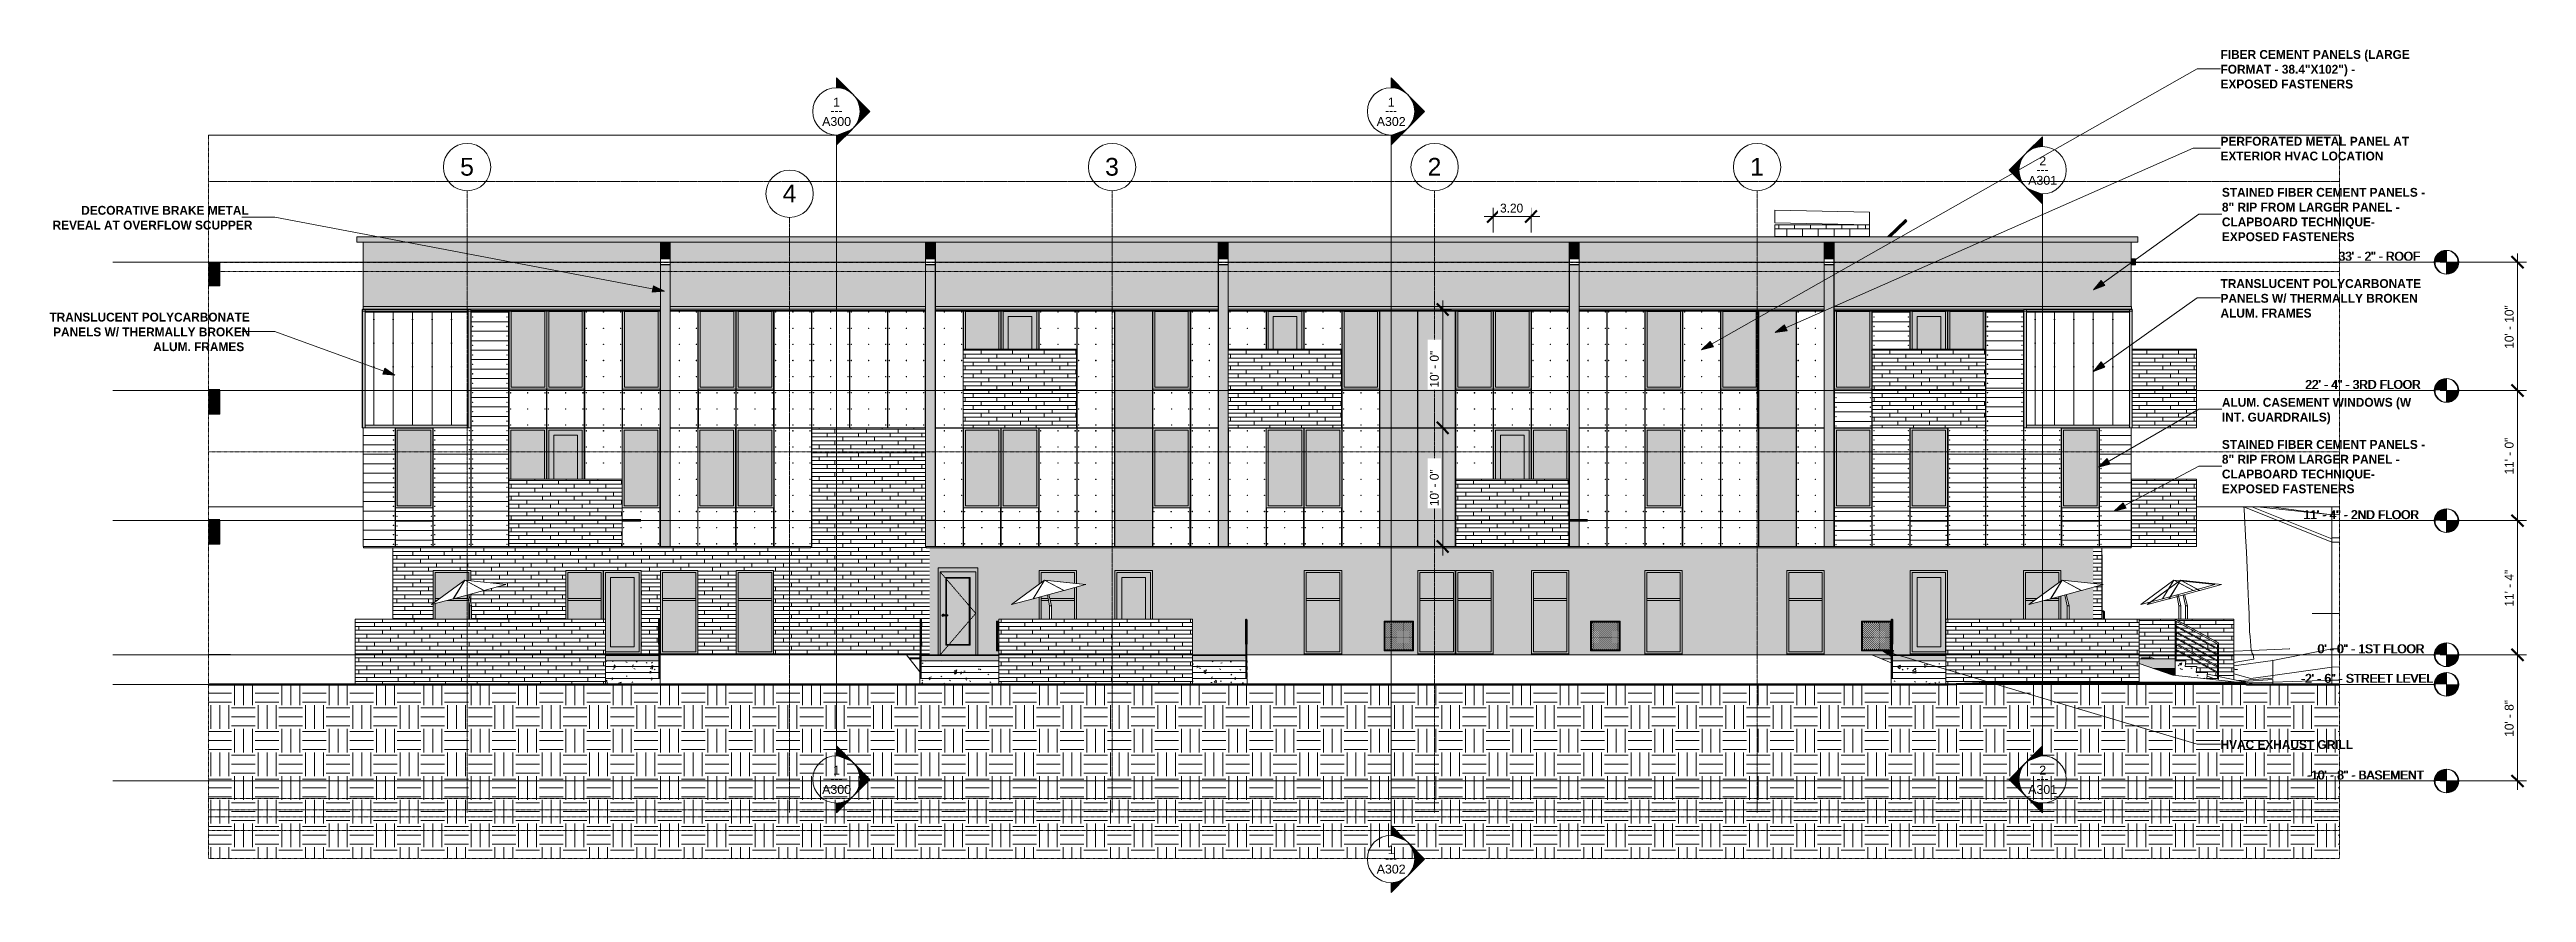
# Model space of a CAD drawing. Header units: inches. Extents: x 1750 to 7619, y -360 to 620.
# Drawn here: x 1750 to 4261, y -241 to 614 of the extents above; entities that cross this region are included whole.
import ezdxf

# ---------------------------------------------------------------- set-up
doc = ezdxf.new("R2010")
doc.units = ezdxf.units.IN
doc.header["$MEASUREMENT"] = 0
for name, pattern in [('Aligning Line 1_8_', [0.25, 0.125, -0.125]), ('Dash 1_16_', [0.125, 0.0625, -0.0625]), ('Grid Line 1_2_', [0.875, 0.5, -0.125, 0.125, -0.125]), ('Hidden 1_8_', [0.1875, 0.125, -0.0625])]:
    doc.linetypes.add(name, pattern=pattern)
for name, color, linetype, lineweight in [('0-1', 7, 'Continuous', 5), ('0-2', 9, 'Continuous', 5), ('0-3', 165, 'Continuous', 5), ('A-ANNO-DIMS', 211, 'Continuous', 9), ('A-ANNO-DIMS-96', 211, 'Continuous', 9), ('A-AREA', 32, 'Continuous', 70), ('A-AREA-1', 253, 'Continuous', 70), ('A-CLNG', 13, 'Continuous', 13), ('A-CLNG-1', 13, 'Continuous', 5), ('A-DETL-HDLN-1', 7, 'Hidden 1_8_', 9), ('A-DOOR', 31, 'Continuous', 13), ('A-DOOR-1', 31, 'Continuous', 9), ('A-DOOR-2', 31, 'Dash 1_16_', 9), ('A-DOOR-FRAM', 31, 'Continuous', 9), ('A-DOOR-FRAM-1', 31, 'Continuous', 13), ('A-DOOR-GLAZ-1', 31, 'Continuous', 13), ('A-FLOR', 192, 'Continuous', 13), ('A-FLOR-1', 10, 'Continuous', 5), ('A-FLOR-2', 9, 'Continuous', 5), ('A-FLOR-3', 53, 'Continuous', 13), ('A-FLOR-4', 192, 'Continuous', 5), ('A-FLOR-HRAL', 11, 'Continuous', 9), ('A-FLOR-LEVL', 51, 'Continuous', 9), ('A-FLOR-LEVL-1', 51, 'Grid Line 1_2_', 9), ('A-FLOR-LEVL-2', 191, 'Continuous', 9), ('A-FLOR-LEVL-3', 147, 'Continuous', 9), ('A-GENM', 5, 'Continuous', 9), ('A-GLAZ', 151, 'Continuous', 13), ('A-GLAZ-1', 251, 'Continuous', 9), ('A-GLAZ-CWMG', 51, 'Continuous', 9), ('A-ROOF', 132, 'Continuous', 13), ('A-WALL', 113, 'Continuous', 13), ('A-WALL-1', 50, 'Continuous', 13), ('A-WALL-2', 113, 'Continuous', 5), ('A-WALL-PATT-1', 251, 'Continuous', 9), ('C-TOPO', 7, 'Continuous', 9), ('C-TOPO-1', 250, 'Continuous', 50), ('G-ANNO-SYMB', 111, 'Aligning Line 1_8_', 9), ('G-ANNO-SYMB-1', 191, 'Aligning Line 1_8_', 9), ('G-ANNO-SYMB-2', 147, 'Aligning Line 1_8_', 9), ('G-ANNO-SYMB-3', 111, 'Continuous', 9), ('G-ANNO-TEXT', 231, 'Continuous', 9), ('G-IMPT', 8, 'Continuous', 9), ('L-SITE', 91, 'Continuous', 9), ('S-FNDN', 32, 'Continuous', 13), ('S-FNDN-1', 254, 'Continuous', 13), ('S-FNDN-2', 9, 'Continuous', 5), ('S-FNDN-3', 50, 'Continuous', 13), ('S-GRID-1', 1, 'Grid Line 1_2_', 9), ('S-GRID-IDEN', 1, 'Continuous', 9), ('S-STRS', 31, 'Continuous', 9), ('S-STRS-1', 251, 'Continuous', 9)]:
    doc.layers.add(name, color=color, linetype=linetype, lineweight=lineweight)
doc.styles.add('Arial', font='arial.ttf', dxfattribs={"height": 9})
doc.styles.add('Arial_1', font='arial.ttf', dxfattribs={"height": 18})
doc.styles.add('Century Gothic', font='ufonts.com_century-gothic.ttf', dxfattribs={"height": 9})
doc.styles.add('Century Gothic_B', font='GOTHICB.TTF', dxfattribs={"height": 9})
doc.dimstyles.new('OD__1_8__Tol__', dxfattribs={"dimscale": 12, "dimtxt": 9.397514, "dimasz": 1, "dimexe": 0.75, "dimexo": 0.5, "dimgap": 0.125, "dimtad": 1, "dimdec": 3, "dimrnd": 0.125, "dimzin": 3, "dimdsep": 46, "dimlunit": 4, "dimtxsty": 'Century Gothic', "dimblk1": 'OBLIQUE', "dimblk2": 'OBLIQUE', "dimsah": 1, "dimcen": 0.09, "dimdle": 0.75, "dimazin": 0, "dimtfac": 1, "dimtdec": 4, "dimtix": 1, "dimtmove": 0, "dimatfit": 3, "dimfxl": 1, "dimtvp": 1, "dimtfill": 1, "dimfrac": 2, "dimtolj": 1, "dimtzin": 0, "dimarcsym": 2})
doc.dimstyles.new('OD__1__Tol__', dxfattribs={"dimscale": 12, "dimtxt": 9.397514, "dimasz": 1, "dimexe": 0.75, "dimexo": 0.5, "dimgap": 0.125, "dimtad": 1, "dimdec": 0, "dimzin": 3, "dimdsep": 46, "dimlunit": 4, "dimtxsty": 'Century Gothic', "dimblk1": 'OBLIQUE', "dimblk2": 'OBLIQUE', "dimsah": 1, "dimcen": 0.09, "dimdle": 0.75, "dimazin": 0, "dimtfac": 1, "dimtdec": 4, "dimtix": 1, "dimtmove": 0, "dimatfit": 3, "dimfxl": 1, "dimtvp": 1, "dimtfill": 1, "dimfrac": 2, "dimtolj": 1, "dimtzin": 0, "dimarcsym": 2})
doc.dimstyles.new('OD___00_FT_', dxfattribs={"dimscale": 12, "dimtxt": 9.397514, "dimasz": 1, "dimexe": 0.75, "dimexo": 0.5, "dimgap": 0.125, "dimtad": 1, "dimlfac": 0.083333, "dimrnd": 0.01, "dimzin": 0, "dimdsep": 46, "dimtxsty": 'Century Gothic', "dimblk1": 'OBLIQUE', "dimblk2": 'OBLIQUE', "dimsah": 1, "dimcen": 0.09, "dimdle": 0.75, "dimazin": 0, "dimtfac": 1, "dimtdec": 4, "dimtix": 1, "dimtmove": 0, "dimatfit": 3, "dimfxl": 1, "dimtvp": 1, "dimtfill": 1, "dimtolj": 1, "dimtzin": 0, "dimarcsym": 2})
pattern_1 = [(0, (2870.5, 0), (24, 24), [24, -24]), (0, (2870.5, 9), (24, 24), [24, -24]), (0, (2870.5, 18), (24, 24), [24, -24]), (90, (2873.5, 21), (-24, 24), [24, -24]), (90, (2882.5, 21), (-24, 24), [24, -24]), (90, (2891.5, 21), (-24, 24), [24, -24])]
pattern_2 = [(0, (3868.28, 112.3), (-38.4, 120.375), [0.392, -38.007]), (0, (3868.28, 112.7), (-38.4, 120.375), [0.392, -38.007]), (0, (3868.28, 128.66), (-38.4, 120.375), [0.392, -38.007]), (0, (3868.28, 129.05), (-38.4, 120.375), [0.392, -38.007]), (0, (3868.28, 145.02), (-38.4, 120.375), [0.392, -38.007]), (0, (3868.28, 145.41), (-38.4, 120.375), [0.392, -38.007]), (0, (3868.28, 161.38), (-38.4, 120.375), [0.392, -38.007]), (0, (3868.28, 161.77), (-38.4, 120.375), [0.392, -38.007]), (0, (3868.28, 177.73), (-38.4, 120.375), [0.392, -38.007]), (0, (3868.28, 178.12), (-38.4, 120.375), [0.392, -38.007]), (0, (3868.28, 194.09), (-38.4, 120.375), [0.392, -38.007]), (0, (3868.28, 194.48), (-38.4, 120.375), [0.392, -38.007]), (0, (3868.28, 210.45), (-38.4, 120.375), [0.392, -38.007]), (0, (3868.28, 210.84), (-38.4, 120.375), [0.392, -38.007]), (0, (3868.28, 226.8), (-38.4, 120.375), [0.392, -38.007]), (0, (3868.28, 227.2), (-38.4, 120.375), [0.392, -38.007]), (0, (3885.73, 112.3), (-38.4, 120.375), [0.392, -38.007]), (0, (3885.73, 112.7), (-38.4, 120.375), [0.392, -38.007]), (0, (3885.73, 128.66), (-38.4, 120.375), [0.392, -38.007]), (0, (3885.73, 129.05), (-38.4, 120.375), [0.392, -38.007]), (0, (3885.73, 145.02), (-38.4, 120.375), [0.392, -38.007]), (0, (3885.73, 145.41), (-38.4, 120.375), [0.392, -38.007]), (0, (3885.73, 161.38), (-38.4, 120.375), [0.392, -38.007]), (0, (3885.73, 161.77), (-38.4, 120.375), [0.392, -38.007]), (0, (3885.73, 177.73), (-38.4, 120.375), [0.392, -38.007]), (0, (3885.73, 178.12), (-38.4, 120.375), [0.392, -38.007]), (0, (3885.73, 194.09), (-38.4, 120.375), [0.392, -38.007]), (0, (3885.73, 194.48), (-38.4, 120.375), [0.392, -38.007]), (0, (3885.73, 210.45), (-38.4, 120.375), [0.392, -38.007]), (0, (3885.73, 210.84), (-38.4, 120.375), [0.392, -38.007]), (0, (3885.73, 226.8), (-38.4, 120.375), [0.392, -38.007]), (0, (3885.73, 227.2), (-38.4, 120.375), [0.392, -38.007]), (0, (3903.18, 112.3), (-38.4, 120.375), [0.392, -38.007]), (0, (3903.18, 112.7), (-38.4, 120.375), [0.392, -38.007]), (0, (3903.18, 128.66), (-38.4, 120.375), [0.392, -38.007]), (0, (3903.18, 129.05), (-38.4, 120.375), [0.392, -38.007]), (0, (3903.18, 145.02), (-38.4, 120.375), [0.392, -38.007]), (0, (3903.18, 145.41), (-38.4, 120.375), [0.392, -38.007]), (0, (3903.18, 161.38), (-38.4, 120.375), [0.392, -38.007]), (0, (3903.18, 161.77), (-38.4, 120.375), [0.392, -38.007]), (0, (3903.18, 177.73), (-38.4, 120.375), [0.392, -38.007]), (0, (3903.18, 178.12), (-38.4, 120.375), [0.392, -38.007]), (0, (3903.18, 194.09), (-38.4, 120.375), [0.392, -38.007]), (0, (3903.18, 194.48), (-38.4, 120.375), [0.392, -38.007]), (0, (3903.18, 210.45), (-38.4, 120.375), [0.392, -38.007]), (0, (3903.18, 210.84), (-38.4, 120.375), [0.392, -38.007]), (0, (3903.18, 226.8), (-38.4, 120.375), [0.392, -38.007]), (0, (3903.18, 227.2), (-38.4, 120.375), [0.392, -38.007]), (90, (3866.536, 109.75), (-38.4, 2e-15), [120, -0.375]), (90, (3866.91, 109.75), (-38.4, 2e-15), [120, -0.375]), (90, (3868.277, 112.304), (-38.4, 2e-15), [0.392, -119.982]), (90, (3868.277, 128.66), (-38.4, 2e-15), [0.392, -119.982]), (90, (3868.277, 145.018), (-38.4, 2e-15), [0.392, -119.982]), (90, (3868.277, 161.375), (-38.4, 2e-15), [0.392, -119.982]), (90, (3868.277, 177.732), (-38.4, 2e-15), [0.392, -119.982]), (90, (3868.277, 194.09), (-38.4, 2e-15), [0.392, -119.982]), (90, (3868.277, 210.447), (-38.4, 2e-15), [0.392, -119.982]), (90, (3868.277, 226.804), (-38.4, 2e-15), [0.392, -119.982]), (90, (3868.67, 112.304), (-38.4, 2e-15), [0.392, -119.982]), (90, (3868.67, 128.66), (-38.4, 2e-15), [0.392, -119.982]), (90, (3868.67, 145.018), (-38.4, 2e-15), [0.392, -119.982]), (90, (3868.67, 161.375), (-38.4, 2e-15), [0.392, -119.982]), (90, (3868.67, 177.732), (-38.4, 2e-15), [0.392, -119.982]), (90, (3868.67, 194.09), (-38.4, 2e-15), [0.392, -119.982]), (90, (3868.67, 210.447), (-38.4, 2e-15), [0.392, -119.982]), (90, (3868.67, 226.804), (-38.4, 2e-15), [0.392, -119.982]), (90, (3885.727, 112.304), (-38.4, 2e-15), [0.392, -119.982]), (90, (3885.727, 128.66), (-38.4, 2e-15), [0.392, -119.982]), (90, (3885.727, 145.018), (-38.4, 2e-15), [0.392, -119.982]), (90, (3885.727, 161.375), (-38.4, 2e-15), [0.392, -119.982]), (90, (3885.727, 177.732), (-38.4, 2e-15), [0.392, -119.982]), (90, (3885.727, 194.09), (-38.4, 2e-15), [0.392, -119.982]), (90, (3885.727, 210.447), (-38.4, 2e-15), [0.392, -119.982]), (90, (3885.727, 226.804), (-38.4, 2e-15), [0.392, -119.982]), (90, (3886.12, 112.304), (-38.4, 2e-15), [0.392, -119.982]), (90, (3886.12, 128.66), (-38.4, 2e-15), [0.392, -119.982]), (90, (3886.12, 145.018), (-38.4, 2e-15), [0.392, -119.982]), (90, (3886.12, 161.375), (-38.4, 2e-15), [0.392, -119.982]), (90, (3886.12, 177.732), (-38.4, 2e-15), [0.392, -119.982]), (90, (3886.12, 194.09), (-38.4, 2e-15), [0.392, -119.982]), (90, (3886.12, 210.447), (-38.4, 2e-15), [0.392, -119.982]), (90, (3886.12, 226.804), (-38.4, 2e-15), [0.392, -119.982]), (90, (3903.177, 112.304), (-38.4, 2e-15), [0.392, -119.982]), (90, (3903.177, 128.66), (-38.4, 2e-15), [0.392, -119.982]), (90, (3903.177, 145.018), (-38.4, 2e-15), [0.392, -119.982]), (90, (3903.177, 161.375), (-38.4, 2e-15), [0.392, -119.982]), (90, (3903.177, 177.732), (-38.4, 2e-15), [0.392, -119.982]), (90, (3903.177, 194.09), (-38.4, 2e-15), [0.392, -119.982]), (90, (3903.177, 210.447), (-38.4, 2e-15), [0.392, -119.982]), (90, (3903.177, 226.804), (-38.4, 2e-15), [0.392, -119.982]), (90, (3903.57, 112.304), (-38.4, 2e-15), [0.392, -119.982]), (90, (3903.57, 128.66), (-38.4, 2e-15), [0.392, -119.982]), (90, (3903.57, 145.018), (-38.4, 2e-15), [0.392, -119.982]), (90, (3903.57, 161.375), (-38.4, 2e-15), [0.392, -119.982]), (90, (3903.57, 177.732), (-38.4, 2e-15), [0.392, -119.982]), (90, (3903.57, 194.09), (-38.4, 2e-15), [0.392, -119.982]), (90, (3903.57, 210.447), (-38.4, 2e-15), [0.392, -119.982]), (90, (3903.57, 226.804), (-38.4, 2e-15), [0.392, -119.982]), (180, (3904.94, 109.38), (-38.4, 120.375), [38.025, -0.375]), (180, (3904.94, 109.75), (-38.4, 120.375), [38.025, -0.375])]
pattern_3 = [(0, (2678.449, 268.8), (0, 4), []), (90, (2678.449, 268.8), (-8, 8), [4, -28]), (90, (2694.449, 272.8), (-8, 8), [4, -28])]
pattern_4 = [(0, (2947.249, 268.8), (0, 4), []), (90, (2947.249, 268.8), (-8, 8), [4, -28]), (90, (2963.249, 272.8), (-8, 8), [4, -28])]
pattern_5 = [(0, (2217.824, 136.8), (0, 4), []), (90, (2217.824, 136.8), (-8, 8), [4, -28]), (90, (2233.824, 140.8), (-8, 8), [4, -28])]
pattern_6 = [(0, (3177.836, 136.8), (0, 4), []), (90, (3177.836, 136.8), (-8, 8), [4, -28]), (90, (3193.836, 140.8), (-8, 8), [4, -28])]
pattern_7 = [(0, (3600.049, 268.8), (0, 4), []), (90, (3600.049, 268.8), (-8, 8), [4, -28]), (90, (3616.049, 272.8), (-8, 8), [4, -28])]
pattern_8 = [(49.781, (2870.5, 5.49), (27.54276, -2.3909), [2.867, -31.537]), (355.038, (2870.5, 5.49), (-5.3279, 28.6613), [2.304, -25.343]), (100.531, (2872.794, 5.29), (22.21495, 26.26965), [2.429, -26.723]), (45.962, (2870.5, 13.11), (40.9817, -6.3068), [4.303, -47.329]), (96.687, (2873.914, 12.585), (35.891, 37.1178), [3.643, -40.078]), (351.251, (2870.5, 13.11), (35.8914, 37.1176), [3.455, -38.009]), (20.852, (2874.34, 11.205), (22.92095, -15.34096), [2.877, -31.649]), (326.206, (2874.34, 11.205), (9.343, 27.6307), [2.298, -25.283]), (71.317, (2876.25, 9.927), (32.2648, 12.2891), [2.431, -26.737]), (37.286, (2870.499, 5.49), (0.46729, 12.68453), [1.264, -23.702, 1.264, -24.391, -25.367]), (37.286, (2870.499, 5.49), (0.46729, 12.68453), [-50.62, 1.264, -24.104]), (7.443, (2870.499, 5.49), (10.10137, 15.02815), [1.267, -13.4, 1.267, -23.191, -9.695]), (7.443, (2870.499, 5.49), (10.10137, 15.02815), [-39.124, 1.267, -8.428]), (327.701, (2861.936, 5.49), (20.49866, -0.85914), [1.264, -8.314, 1.264, -28.621, -39.656]), (327.701, (2861.936, 5.49), (20.49866, -0.85914), [-39.464, 1.264, -38.391]), (317.721, (2858.096, 5.49), (22.3945, 3.81454), [1.263, -11.173, 1.263, -18.558, -28.125]), (317.721, (2858.096, 5.49), (22.3945, 3.81454), [-32.257, 1.263, -26.862])]
pattern_9 = [(49.781, (2870.5, 7.06), (27.54276, -2.3909), [2.867, -31.537]), (355.038, (2870.5, 7.06), (-5.3279, 28.6613), [2.304, -25.343]), (100.531, (2872.794, 6.86), (22.21495, 26.26965), [2.429, -26.723]), (45.962, (2870.5, 14.68), (40.9817, -6.3068), [4.303, -47.329]), (96.687, (2873.914, 14.154), (35.891, 37.1178), [3.643, -40.078]), (351.251, (2870.5, 14.68), (35.8914, 37.1176), [3.455, -38.009]), (20.852, (2874.34, 12.775), (22.92095, -15.34096), [2.877, -31.649]), (326.206, (2874.34, 12.775), (9.343, 27.6307), [2.298, -25.283]), (71.317, (2876.25, 11.496), (32.2648, 12.2891), [2.431, -26.737]), (37.286, (2870.499, 7.059), (0.46729, 12.68453), [1.264, -23.702, 1.264, -24.391, -25.367]), (37.286, (2870.499, 7.059), (0.46729, 12.68453), [-50.62, 1.264, -24.104]), (7.443, (2870.499, 7.059), (10.10137, 15.02815), [1.267, -13.4, 1.267, -23.191, -9.695]), (7.443, (2870.499, 7.059), (10.10137, 15.02815), [-39.124, 1.267, -8.428]), (327.701, (2861.936, 7.059), (20.49866, -0.85914), [1.264, -8.314, 1.264, -28.621, -39.656]), (327.701, (2861.936, 7.059), (20.49866, -0.85914), [-39.464, 1.264, -38.391]), (317.721, (2858.096, 7.059), (22.3945, 3.81454), [1.263, -11.173, 1.263, -18.558, -28.125]), (317.721, (2858.096, 7.059), (22.3945, 3.81454), [-32.257, 1.263, -26.862])]
pattern_10 = [(49.781, (2870.5, 8.628), (27.54276, -2.3909), [2.867, -31.537]), (355.038, (2870.5, 8.628), (-5.3279, 28.6613), [2.304, -25.343]), (100.531, (2872.794, 8.43), (22.21495, 26.26965), [2.429, -26.723]), (45.962, (2870.5, 16.25), (40.9817, -6.3068), [4.303, -47.329]), (96.687, (2873.914, 15.723), (35.891, 37.1178), [3.643, -40.078]), (351.251, (2870.5, 16.25), (35.8914, 37.1176), [3.455, -38.009]), (20.852, (2874.34, 14.344), (22.92095, -15.34096), [2.877, -31.649]), (326.206, (2874.34, 14.344), (9.343, 27.6307), [2.298, -25.283]), (71.317, (2876.25, 13.065), (32.2648, 12.2891), [2.431, -26.737]), (37.286, (2870.499, 8.628), (0.46729, 12.68453), [1.264, -23.702, 1.264, -24.391, -25.367]), (37.286, (2870.499, 8.628), (0.46729, 12.68453), [-50.62, 1.264, -24.104]), (7.443, (2870.499, 8.628), (10.10137, 15.02815), [1.267, -13.4, 1.267, -23.191, -9.695]), (7.443, (2870.499, 8.628), (10.10137, 15.02815), [-39.124, 1.267, -8.428]), (327.701, (2861.936, 8.628), (20.49866, -0.85914), [1.264, -8.314, 1.264, -28.621, -39.656]), (327.701, (2861.936, 8.628), (20.49866, -0.85914), [-39.464, 1.264, -38.391]), (317.721, (2858.096, 8.628), (22.3945, 3.81454), [1.263, -11.173, 1.263, -18.558, -28.125]), (317.721, (2858.096, 8.628), (22.3945, 3.81454), [-32.257, 1.263, -26.862])]
pattern_11 = [(49.781, (2870.5, 10.197), (27.54276, -2.3909), [2.867, -31.537]), (355.038, (2870.5, 10.197), (-5.3279, 28.6613), [2.304, -25.343]), (100.531, (2872.794, 9.998), (22.21495, 26.26965), [2.429, -26.723]), (45.962, (2870.5, 17.818), (40.9817, -6.3068), [4.303, -47.329]), (96.687, (2873.914, 17.293), (35.891, 37.1178), [3.643, -40.078]), (351.251, (2870.5, 17.82), (35.8914, 37.1176), [3.455, -38.009]), (20.852, (2874.34, 15.913), (22.92095, -15.34096), [2.877, -31.649]), (326.206, (2874.34, 15.913), (9.343, 27.6307), [2.298, -25.283]), (71.317, (2876.25, 14.635), (32.2648, 12.2891), [2.431, -26.737]), (37.286, (2870.499, 10.197), (0.46729, 12.68453), [1.264, -23.702, 1.264, -24.391, -25.367]), (37.286, (2870.499, 10.197), (0.46729, 12.68453), [-50.62, 1.264, -24.104]), (7.443, (2870.499, 10.197), (10.10137, 15.02815), [1.267, -13.4, 1.267, -23.191, -9.695]), (7.443, (2870.499, 10.197), (10.10137, 15.02815), [-39.124, 1.267, -8.428]), (327.701, (2861.936, 10.197), (20.49866, -0.85914), [1.264, -8.314, 1.264, -28.621, -39.656]), (327.701, (2861.936, 10.197), (20.49866, -0.85914), [-39.464, 1.264, -38.391]), (317.721, (2858.096, 10.197), (22.3945, 3.81454), [1.263, -11.173, 1.263, -18.558, -28.125]), (317.721, (2858.096, 10.197), (22.3945, 3.81454), [-32.257, 1.263, -26.862])]
pattern_12 = [(0, (2102.136, 0.8), (0, 4), []), (90, (2102.136, 0.8), (-8, 8), [4, -28]), (90, (2118.136, 4.8), (-8, 8), [4, -28])]
pattern_13 = [(0, (2642.236, 0.8), (0, 4), []), (90, (2642.236, 0.8), (-8, 8), [4, -28]), (90, (2658.236, 4.8), (-8, 8), [4, -28])]
pattern_14 = [(50, (2870.5, 0), (27.5427, -2.4099), [2.88, -31.68]), (355, (2870.5, 0), (-5.32784, 28.8843), [2.304, -25.344]), (100.451, (2872.794, -0.2), (22.2153, 26.4739), [2.448, -26.924]), (46.184, (2870.5, 7.68), (40.9819, -6.3564), [4.32, -47.52]), (96.636, (2873.914, 7.15), (35.8907, 37.4062), [3.671, -40.386]), (351.184, (2870.5, 7.68), (35.891, 37.4062), [3.456, -38.016]), (21, (2874.34, 5.76), (22.92104, -15.46073), [2.88, -31.68]), (326, (2874.34, 5.76), (9.3435, 27.84574), [2.304, -25.344]), (71.451, (2876.25, 4.472), (32.2648, 12.3844), [2.448, -26.924]), (37.5, (2870.499, 0), (0.466855, 12.78271), [1.267, -23.77, 1.267, -24.461, -25.44]), (37.5, (2870.499, 0), (0.466855, 12.78271), [-50.765, 1.267, -24.173]), (7.5, (2870.499, 0), (10.10159, 15.14509), [1.267, -13.402, 1.267, -23.194, -9.696]), (7.5, (2870.499, 0), (10.10159, 15.14509), [-39.13, 1.267, -8.429]), (327.5, (2861.936, 0), (20.49916, -0.86578), [1.267, -8.333, 1.267, -28.685, -39.744]), (327.5, (2861.936, 0), (20.49916, -0.86578), [-39.552, 1.267, -38.477]), (317.5, (2858.096, 0), (22.39478, 3.8443), [1.267, -11.213, 1.267, -18.624, -28.224]), (317.5, (2858.096, 0), (22.39478, 3.8443), [-32.371, 1.267, -26.957])]
pattern_15 = [(0, (2906.724, 0.8), (0, 4), []), (90, (2906.724, 0.8), (-8, 8), [4, -28]), (90, (2922.724, 4.8), (-8, 8), [4, -28])]

msp = doc.modelspace()

# ---------------------------------------------------------------- texts
at = {"layer": 'A-FLOR-LEVL', "char_height": 9, "attachment_point": 1, "style": 'Century Gothic'}
for s, insert, width in [('33\' - 2" - ROOF', (4070.5922, 408.5508), 104.232), ('22\' - 4" - 3RD FLOOR', (4036.841, 278.5508), 145.137), ('11\' - 4" - 2ND FLOOR', (4035.1025, 146.5508), 147.258), ('0\' - 0" - 1ST FLOOR', (4049.3513, 10.5508), 129.987), ('-2\' - 6" - STREET LEVEL', (4032.608, -19.4492), 150.288), ('-10\' - 8" - BASEMENT', (4038.8442, -117.4492), 142.713)]:
    msp.add_mtext(s, dxfattribs=dict(at, insert=insert, width=width))
at = {"layer": 'G-ANNO-SYMB-3', "char_height": 9, "attachment_point": 1}
for s, insert, width, style in [('1', (2544.5002, 564.8617), 8.484, 'Arial'), ('1', (3106.8278, 564.8617), 8.484, 'Arial'), ('A300', (2533.2561, 545.2255), 35.754, 'Arial'), ('---', (2541.8489, 556.355), 15.453, 'Century Gothic'), ('A302', (3095.5837, 545.2255), 35.754, 'Arial'), ('---', (3104.1765, 556.355), 15.453, 'Century Gothic'), ('2', (3767.4028, 505.1897), 8.484, 'Arial'), ('A301', (3756.1587, 485.5534), 35.754, 'Arial'), ('---', (3764.7514, 496.683), 15.453, 'Century Gothic'), ('1', (2544.5002, -112.4697), 8.484, 'Arial'), ('2', (3767.4028, -112.4697), 8.484, 'Arial'), ('A300', (2533.2561, -132.106), 35.754, 'Arial'), ('---', (2541.8489, -120.9764), 15.453, 'Century Gothic'), ('A301', (3756.1587, -132.106), 35.754, 'Arial'), ('---', (3764.7514, -120.9764), 15.453, 'Century Gothic'), ('1', (3106.8278, -193.1716), 8.484, 'Arial'), ('A302', (3095.5837, -212.8079), 35.754, 'Arial'), ('---', (3104.1765, -201.6783), 15.453, 'Century Gothic')]:
    msp.add_mtext(s, dxfattribs=dict(at, insert=insert, width=width, style=style))
at = {"layer": 'G-ANNO-TEXT', "char_height": 9, "attachment_point": 1, "style": 'Century Gothic_B'}
for s, insert, width in [('FIBER CEMENT PANELS (LARGE', (3951.2073, 613.1874), 219.978), ('FORMAT - 38.4"X102") -', (3951.2073, 598.1874), 170.892), ('EXPOSED FASTENERS', (3951.2073, 583.1874), 150.591), ('PERFORATED METAL PANEL AT', (3951.2073, 525.188), 216.342), ('EXTERIOR HVAC LOCATION', (3951.2073, 510.188), 200.889), ('DECORATIVE BRAKE METAL', (1781.946, 455.154), 197.253), ('STAINED FIBER CEMENT PANELS -', (3952.6261, 473.3725), 237.249), ('8" RIP FROM LARGER PANEL -', (3952.6261, 458.3725), 211.494), ('REVEAL AT OVERFLOW SCUPPER', (1752.946, 440.154), 232.401), ('CLAPBOARD TECHNIQUE-', (3952.6261, 443.3725), 187.557), ('EXPOSED FASTENERS', (3952.6261, 428.3725), 150.591), ('TRANSLUCENT POLYCARBONATE', (3951.2073, 380.9221), 236.34), ('PANELS W/ THERMALLY BROKEN', (3951.2073, 365.9221), 231.795), ('TRANSLUCENT POLYCARBONATE', (1749.7334, 346.8477), 236.34), ('PANELS W/ THERMALLY BROKEN', (1753.4834, 331.8477), 231.795), ('ALUM. FRAMES', (3951.2073, 350.9221), 108.777), ('ALUM. FRAMES', (1854.9834, 316.8477), 108.777), ('ALUM. CASEMENT WINDOWS (W', (3952.6261, 260.4488), 234.522), ('INT. GUARDRAILS)', (3952.6261, 245.4488), 130.593), ('STAINED FIBER CEMENT PANELS -', (3952.6261, 217.7543), 237.249), ('8" RIP FROM LARGER PANEL -', (3952.6261, 202.7543), 211.494), ('CLAPBOARD TECHNIQUE-', (3952.6261, 187.7543), 187.557), ('EXPOSED FASTENERS', (3952.6261, 172.7543), 150.591), ('HVAC EXHAUST GRILL', (3951.2073, -86.5442), 158.772)]:
    msp.add_mtext(s, dxfattribs=dict(at, insert=insert, width=width))
at = {"layer": 'S-GRID-IDEN', "char_height": 18, "width": 16.968, "attachment_point": 1, "style": 'Arial_1'}
for s, insert in [('5', (2166.1947, 503.7879)), ('3', (2820.1947, 503.7879)), ('2', (3147.1947, 503.7879)), ('1', (3474.1947, 503.7879)), ('4', (2493.1947, 476.7246))]:
    msp.add_mtext(s, dxfattribs=dict(at, insert=insert))

# ---------------------------------------------------------------- blocks, each defined once
blk = doc.blocks.new('Level - Level Head - Circle-V51-BUILDING ELEVATION - EAST')
at = {"layer": 'A-FLOR-LEVL'}
h = blk.add_hatch(color=256, dxfattribs=at)
edge = h.paths.add_edge_path(flags=0)
edge.add_line((4180.7, 0), (4168.7, 0))
edge.add_arc((4180.7, 0), 12, 90, 180, ccw=False)
edge.add_line((4180.7, 12), (4180.7, 0))
h = blk.add_hatch(color=256, dxfattribs=at)
edge = h.paths.add_edge_path(flags=0)
edge.add_line((4180.7, -12), (4180.7, 0))
edge.add_line((4180.7, 0), (4192.7, 0))
edge.add_arc((4180.7, 0), 12, 270, 360, ccw=False)
at = {"layer": 'A-FLOR-LEVL-2'}
blk.add_circle((4180.7, 0), 12, dxfattribs=at)
blk = doc.blocks.new('CTR - 2nd Phase_rvt-1-BUILDING ELEVATION - EAST')
at = {"layer": 'A-FLOR-1'}
for points in [[(1922.7, 374), (1922.7, 398), (1910.9, 398), (1910.9, 374)], [(1922.7, 244), (1922.7, 268), (1910.9, 268), (1910.9, 244)], [(1922.7, 112), (1922.7, 136), (1910.9, 136), (1910.9, 112)]]:
    blk.add_hatch(color=256, dxfattribs=at).paths.add_polyline_path(points, flags=0)
at = {"layer": 'A-FLOR-2'}
blk.add_hatch(color=256, dxfattribs=at).paths.add_polyline_path([(1922.7, 0), (1933.3, 0), (1933.3, 0.3), (1910.9, 0.3), (1910.9, 0), (1912.2, 0)], flags=0)
at = {"layer": 'A-AREA-1'}
for p, q in [((1922.7, 268), (1910.9, 268)), ((1922.7, 136), (1910.9, 136))]:
    blk.add_line(p, q, dxfattribs=at)
at = {"layer": 'A-FLOR-3'}
for p, q in [((1910.9, 398), (1922.7, 398)), ((1922.7, 374), (1922.7, 398)), ((1922.7, 374), (1910.9, 374)), ((1910.9, 268), (1922.7, 268)), ((1922.7, 244), (1922.7, 268)), ((1922.7, 244), (1910.9, 244)), ((1910.9, 136), (1922.7, 136)), ((1922.7, 112), (1922.7, 136)), ((1922.7, 112), (1910.9, 112)), ((1910.9, 0.3), (1933.3, 0.3)), ((1933.3, 0.3), (1933.3, 0))]:
    blk.add_line(p, q, dxfattribs=at)
at = {"layer": 'A-FLOR-LEVL-1'}
for p, q in [((1814.2, 398), (4168.7, 398)), ((1814.2, 268), (4168.7, 268)), ((1814.2, 136), (4168.7, 136)), ((1814.2, 0), (4168.7, 0)), ((1814.2, -30), (4168.7, -30)), ((1814.2, -128), (4168.7, -128))]:
    blk.add_line(p, q, dxfattribs=at)
at = {"layer": 'G-ANNO-SYMB-1'}
for p, q in [((1910.9, 527), (4072, 527)), ((1910.9, 388.6), (4072, 388.6)), ((1910.9, -164.4), (4072, -164.4))]:
    blk.add_line(p, q, dxfattribs=at)
at = {"layer": '0-2'}
for p in [(0, 398), (0, 268), (0, 136), (0, 0), (0, -30), (0, -128)]:
    blk.add_blockref('Level - Level Head - Circle-V51-BUILDING ELEVATION - EAST', p, dxfattribs=at)
at = {"layer": 'A-FLOR-LEVL', "char_height": 9, "attachment_point": 1, "style": 'Century Gothic'}
for s, insert, width in [('33\' - 2" - ROOF', (4071.3, 408.6), 104.232), ('22\' - 4" - 3RD FLOOR', (4037.6, 278.6), 145.137), ('11\' - 4" - 2ND FLOOR', (4035.9, 146.6), 147.258), ('0\' - 0" - 1ST FLOOR', (4050.1, 10.6), 129.987), ('-2\' - 6" - STREET LEVEL', (4033.4, -19.4), 150.288), ('-10\' - 8" - BASEMENT', (4039.6, -117.4), 142.713)]:
    blk.add_mtext(s, dxfattribs=dict(at, insert=insert, width=width))
blk = doc.blocks.new('CTR  - Topography_rvt-1-BUILDING ELEVATION - EAST')
at = {"layer": 'C-TOPO'}
h = blk.add_hatch(dxfattribs=at)
h.set_pattern_fill('FP_22', color=256, style=0, pattern_type=2)
h.set_pattern_definition(pattern_1)
h.paths.add_polyline_path([(2313.6, -206.5), (2313.6, -30), (1910.9, -30), (1910.9, -206.5), (2294.2, -206.5)], flags=0)
h = blk.add_hatch(dxfattribs=at)
h.set_pattern_fill('FP_22', color=256, style=0, pattern_type=2)
h.set_pattern_definition(pattern_1)
h.paths.add_polyline_path([(2313.6, -206.5), (2369.1, -206.5), (2369.1, -30), (2313.6, -30), (2313.6, -134)], flags=0)
h = blk.add_hatch(dxfattribs=at)
h.set_pattern_fill('FP_22', color=256, style=0, pattern_type=2)
h.set_pattern_definition(pattern_1)
h.paths.add_polyline_path([(2592.5, -206.5), (2632.3, -206.5), (2632.3, -30), (2369.1, -30), (2369.1, -206.5), (2573.3, -206.5)], flags=0)
h = blk.add_hatch(dxfattribs=at)
h.set_pattern_fill('FP_22', color=256, style=0, pattern_type=2)
h.set_pattern_definition(pattern_1)
h.paths.add_polyline_path([(2693.8, -206.5), (2714.7, -206.5), (2714.7, -30), (2632.3, -30), (2632.3, -206.5), (2665.2, -206.5)], flags=0)
h = blk.add_hatch(dxfattribs=at)
h.set_pattern_fill('FP_22', color=256, style=0, pattern_type=2)
h.set_pattern_definition(pattern_1)
h.paths.add_polyline_path([(2866.5, -206.5), (2906.7, -206.5), (2906.7, -30), (2714.7, -30), (2714.7, -206.5), (2845.1, -206.5)], flags=0)
h = blk.add_hatch(dxfattribs=at)
h.set_pattern_fill('FP_22', color=256, style=0, pattern_type=2)
h.set_pattern_definition(pattern_1)
h.paths.add_polyline_path([(2964.3, -206.5), (2964.3, -30), (2906.7, -30), (2906.7, -206.5), (2945.9, -206.5)], flags=0)
h = blk.add_hatch(dxfattribs=at)
h.set_pattern_fill('FP_22', color=256, style=0, pattern_type=2)
h.set_pattern_definition(pattern_1)
h.paths.add_polyline_path([(3435, -206.5), (3617.1, -206.5), (3617.1, -30), (2964.3, -30), (2964.3, -206.5), (3420.4, -206.5)], flags=0)
h = blk.add_hatch(dxfattribs=at)
h.set_pattern_fill('FP_22', color=256, style=0, pattern_type=2)
h.set_pattern_definition(pattern_1)
h.paths.add_polyline_path([(3621.1, -206.5), (3674.7, -206.5), (3674.7, -30), (3617.1, -30), (3617.1, -206.5)], flags=0)
h = blk.add_hatch(dxfattribs=at)
h.set_pattern_fill('FP_22', color=256, style=0, pattern_type=2)
h.set_pattern_definition(pattern_1)
h.paths.add_polyline_path([(3998.2, -206.5), (4004.2, -206.5), (4004.2, -30), (3978, -30), (3974.5, -28.3), (3716.3, -28.3), (3674.7, -30), (3674.7, -206.5), (3993, -206.5)], flags=0)
h = blk.add_hatch(dxfattribs=at)
h.set_pattern_fill('FP_22', color=256, style=0, pattern_type=2)
h.set_pattern_definition(pattern_1)
h.paths.add_polyline_path([(4064.2, -206.5), (4064.2, -30), (4004.2, -30), (4004.2, -206.5), (4040, -206.5)], flags=0)
h = blk.add_hatch(dxfattribs=at)
h.set_pattern_fill('FP_22', color=256, style=0, pattern_type=2)
h.set_pattern_definition(pattern_1)
h.paths.add_polyline_path([(4072, -206.5), (4072, -30), (4064.2, -30), (4064.2, -206.5)], flags=0)
for p, q in [((2001.6, 150), (1910.9, 150)), ((2001.6, 150), (2067.9, 150)), ((3860.9, 150), (3860.7, 150)), ((3969.9, 150), (3926.7, 150)), ((3969.9, 150), (3974.7, 150)), ((3974.7, 150), (3975.1, 147.4)), ((3974.7, 150), (3975.1, 147.4)), ((3974.7, 150), (4064.2, 114)), ((3974.7, 150), (3982.9, 150)), ((3974.7, 150), (3975.5, 149.7)), ((3977, 114), (3975.1, 147.4)), ((3975.1, 147.4), (3977, 114)), ((3982.9, 150), (3982.8, 150)), ((3988.7, 150), (3982.9, 150)), ((3982.9, 150), (4064.2, 117.6)), ((3988.7, 150), (3988.3, 150)), ((3988.7, 150), (4064.2, 141.8)), ((3988.7, 150), (4002.1, 150)), ((4002.1, 150), (4064.2, 150)), ((4002.1, 150), (4064.2, 141.8)), ((4002.1, 150), (4003.3, 149.8)), ((4064, 141.8), (4064.2, 141.8)), ((4064.2, 141.8), (4064.2, 150)), ((4072, 150), (4064.2, 150)), ((4064.2, 150), (4064.2, 141.8)), ((4064.2, 141.8), (4072, 142.2)), ((4064.2, 118.5), (4064.2, 141.8)), ((4064.2, 141.8), (4064.2, 118.5)), ((3977, 114), (3977.3, 110.3)), ((3977.3, 110.3), (3977, 114)), ((3977.9, 96.7), (3977.3, 110.3)), ((3977.3, 110.3), (3977.9, 96.7)), ((4064.1, 117.6), (4064.2, 117.6)), ((4064.2, 118.5), (4072, 118.7)), ((4064.2, 118.5), (4072, 118.7)), ((4064.2, 117.8), (4064.2, 118.5)), ((4064.2, 118.5), (4064.2, 117.8)), ((4064.2, 117.8), (4064.2, 117.6)), ((4064.2, 117.6), (4064.2, 117.8)), ((4064.2, 114), (4064.2, 117.6)), ((4064.2, 114), (4064.2, 117.6)), ((4064.2, 114), (4064.2, 110.1)), ((4072, 114), (4064.2, 114)), ((4064.2, 114), (4064.2, 110.1)), ((4064.2, 99.9), (4064.2, 110.1)), ((4064.2, 99.9), (4064.2, 110.1)), ((3977.9, 96.7), (3978.4, 87.6)), ((3978.4, 87.6), (3977.9, 96.7)), ((3978.6, 81.6), (3978.4, 87.6)), ((3978.6, 81.6), (3978.4, 87.6)), ((3978.7, 78), (3978.6, 81.6)), ((3978.6, 81.6), (3978.7, 78)), ((3979.6, 53.5), (3978.7, 78)), ((3979.6, 53.5), (3978.7, 78)), ((4064.2, 87.4), (4064.2, 99.9)), ((4064.2, 99.9), (4064.2, 87.4)), ((4064.2, 87.4), (4064.2, 78)), ((4064.2, 78), (4064.2, 87.4)), ((4064.2, 54.9), (4064.2, 78)), ((4064.2, 54.9), (4064.2, 78)), ((3980.1, 42), (3979.6, 53.5)), ((3979.6, 53.5), (3980.1, 42)), ((4064.2, 45.4), (4064.2, 54.9)), ((4064.2, 45.4), (4064.2, 54.9)), ((3980.7, 23.2), (3980.1, 42)), ((3980.7, 23.2), (3980.1, 42)), ((4064.2, 42), (4044.2, 42)), ((4044.2, 42), (4044.8, 42)), ((4064.2, 45.4), (4064.2, 42)), ((4064.2, 45.4), (4064.2, 42)), ((4064.2, 38.4), (4064.2, 42)), ((4072, 42), (4064.2, 42)), ((4064.2, 42), (4064.2, 38.4)), ((4064.2, 32.7), (4064.2, 38.4)), ((4064.2, 38.4), (4064.2, 32.7)), ((4064.2, 32.7), (4064.2, 17.8)), ((4064.2, 32.7), (4064.2, 17.8)), ((1910.9, 0), (1972.9, 0)), ((2019.8, 0), (1972.9, 0)), ((2019.8, 0), (2059.8, 0)), ((2059.7, 0), (2059.8, 0)), ((2367.6, 0), (2345.5, 0)), ((2373.8, 0), (2368.6, 0)), ((2484.4, 0), (2373.8, 0)), ((2484.4, 0), (2574.5, 0)), ((2574.5, 0), (2618.7, 0)), ((2632.3, -17.2), (2618.7, 0)), ((2964.3, 0), (2963.8, -0.8)), ((3055.6, 0), (2964.3, 0)), ((3055.6, 0), (3167.2, 0)), ((3167.2, 0), (3301.1, 0)), ((3422.4, 0), (3301.1, 0)), ((3422.4, 0), (3545.7, 0)), ((3545.7, 0), (3597.8, 0)), ((3597.8, 0), (3617.1, -8.1)), ((3964.8, 3.6), (3982.7, 4.3)), ((3980.7, 23.2), (3981.2, 18.4)), ((3981.2, 18.4), (3980.7, 23.2)), ((3982.2, 4.3), (3981.2, 18.4)), ((3981.2, 18.4), (3982.2, 4.3)), ((4021.4, 6), (3982.7, 4.3)), ((3982.7, 4.3), (3983.2, 1.4)), ((3983.2, 1.4), (3982.7, 4.3)), ((3984.2, 0.2), (3983.2, 1.4)), ((3984.2, 0.2), (3983.2, 1.4)), ((3984.2, 0.2), (3985.1, -4.6)), ((3985.1, -4.6), (3984.2, 0.2)), ((4064.2, 6), (4004.2, -5.7)), ((4021.4, 6), (4020.9, 6)), ((4064.2, 12.5), (4064.2, 17.8)), ((4064.2, 17.8), (4064.2, 12.5)), ((4064.2, 8.2), (4064.2, 12.5)), ((4064.2, 8.2), (4064.2, 12.5)), ((4064.2, 6), (4064.2, 8.2)), ((4064.2, 8.2), (4064.2, 6)), ((4064.2, 6), (4072, 6.1)), ((4064.2, 3.9), (4064.2, 6)), ((4072, 6), (4064.2, 6)), ((4064.2, 6), (4064.4, 6)), ((4064.2, 3.9), (4064.2, 6)), ((4064.2, 3.9), (4064.2, 2.1)), ((4064.2, 3.9), (4064.2, 2.1)), ((4064.2, -12.6), (4064.2, 2.1)), ((4064.2, -12.6), (4064.2, 2.1)), ((3902.7, -20.6), (3868.8, -9)), ((3879.2, -3), (3879.2, -2)), ((3879.2, -2), (3885.1, -4)), ((3879.2, -3.1), (3881.6, -4)), ((3879.2, -3.1), (3879.4, -3.1)), ((3902.7, -20.6), (3974.5, -28.3)), ((3926.4, -17.9), (3926.6, -18)), ((3929.8, -18), (3926.5, -17.3)), ((3937.7, -21.7), (3944.3, -24)), ((3948.1, -21.7), (3937.9, -19.7)), ((3988.4, -30), (3949.1, -22)), ((3964.8, -8), (3985.1, -4.6)), ((3964.8, -8), (3985.1, -4.6)), ((3964.8, -11.1), (4004.2, -5.7)), ((3964.8, -11.1), (4004.2, -5.7)), ((3964.8, -19.3), (3982, -24)), ((3974.2, -27.1), (4004.2, -25)), ((4004.2, -25), (3974.2, -27.1)), ((3975.4, -25.7), (3999.6, -24)), ((3999.6, -24), (3975.4, -25.7)), ((3982, -24), (4004.2, -20.9)), ((3999.6, -24), (4004.2, -23.8)), ((3999.6, -24), (4004.2, -23.8)), ((4004.2, -5.7), (4004.7, -5.6)), ((4004.2, -6.5), (4004.2, -5.7)), ((4004.2, -6.5), (4004.2, -5.7)), ((4004.2, -9.8), (4004.2, -6.5)), ((4004.2, -9.8), (4004.2, -6.5)), ((4004.2, -9.8), (4004.2, -20.9)), ((4004.2, -20.9), (4004.2, -9.8)), ((4064.2, -12.6), (4004.2, -20.9)), ((4004.2, -22.7), (4004.2, -20.9)), ((4004.2, -20.9), (4004.2, -22.7)), ((4004.2, -23.8), (4004.2, -22.7)), ((4004.2, -22.7), (4004.2, -23.8)), ((4004.2, -27.8), (4004.2, -25)), ((4004.2, -25), (4004.2, -27.8)), ((4064.2, -12.6), (4072, -12.1)), ((4064.2, -19.2), (4064.2, -12.6)), ((4064.2, -19.2), (4064.2, -12.6)), ((4064.2, -24), (4064.2, -19.2)), ((4064.2, -24), (4064.2, -19.2)), ((4064.2, -25.8), (4064.2, -24)), ((4064.2, -24), (4064.2, -25.8)), ((1945.7, -30), (1910.9, -30)), ((1978.4, -30), (1945.7, -30)), ((1978.4, -30), (2002.3, -30)), ((2097.3, -30), (2002.3, -30)), ((2122.3, -30), (2097.3, -30)), ((2172.2, -30), (2122.3, -30)), ((2202.1, -30), (2172.2, -30)), ((2202.1, -30), (2271.9, -30)), ((2313.6, -30), (2271.9, -30)), ((2337.7, -30), (2313.6, -30)), ((2337.7, -30), (2369.1, -30)), ((2442.3, -30), (2369.1, -30)), ((2442.3, -30), (2556.7, -30)), ((2556.7, -30), (2592.5, -30)), ((2612.7, -30), (2592.5, -30)), ((2612.7, -30), (2632.3, -30)), ((2693.8, -30), (2632.3, -30)), ((2693.8, -30), (2714.7, -30)), ((2747.4, -30), (2714.7, -30)), ((2756.2, -30), (2747.4, -30)), ((2778.3, -30), (2756.2, -30)), ((2845.1, -30), (2778.3, -30)), ((2891.1, -30), (2845.1, -30)), ((2891.1, -30), (2904.4, -30)), ((2904.4, -30), (2906.7, -30)), ((2929.9, -30), (2906.7, -30)), ((2929.9, -30), (2964.3, -30)), ((2976.5, -30), (2964.3, -30)), ((2994.7, -30), (2976.5, -30)), ((3028.4, -30), (2994.7, -30)), ((3028.4, -30), (3059.3, -30)), ((3093.4, -30), (3059.3, -30)), ((3144.1, -30), (3093.4, -30)), ((3169.8, -30), (3144.1, -30)), ((3202.1, -30), (3169.8, -30)), ((3202.1, -30), (3212.4, -30)), ((3240, -30), (3212.4, -30)), ((3288, -30), (3240, -30)), ((3288, -30), (3332.6, -30)), ((3332.6, -30), (3366.8, -30)), ((3403.6, -30), (3366.8, -30)), ((3403.6, -30), (3435, -30)), ((3468.1, -30), (3435, -30)), ((3501.8, -30), (3468.1, -30)), ((3541.1, -30), (3501.8, -30)), ((3541.1, -30), (3599.2, -30)), ((3599.2, -30), (3611.9, -30)), ((3611.9, -30), (3617.1, -30)), ((3624.7, -30), (3617.1, -30)), ((3624.7, -30), (3674.7, -30)), ((3675.1, -30), (3674.7, -30)), ((3716.3, -28.3), (3675.1, -30)), ((3974.5, -28.3), (3716.3, -28.3)), ((3969.5, -26.1), (3975.4, -25.7)), ((3969.5, -26.1), (3975.4, -25.7)), ((3978, -30), (3974.5, -28.3)), ((3977.9, -30), (3978, -30)), ((3978, -30), (3993, -30)), ((3980.7, -28.4), (4004.2, -27.8)), ((3988.2, -30), (4004.2, -29.9)), ((3988.2, -30), (4004.2, -29.9)), ((3993, -30), (4004.2, -30)), ((4004.2, -27.8), (4064.2, -25.8)), ((4004.2, -27.8), (4004.2, -29.9)), ((4004.2, -29.9), (4004.2, -27.8)), ((4018.9, -30), (4004.2, -30)), ((4018.9, -30), (4064.2, -30)), ((4072, -25.6), (4064.2, -25.8)), ((4064.2, -30), (4064.2, -25.8)), ((4064.2, -30), (4064.2, -25.8)), ((4072, -30), (4064.2, -30))]:
    blk.add_line(p, q, dxfattribs=at)
at = {"layer": 'C-TOPO-1'}
for p, q in [((1945.7, -30), (1910.9, -30)), ((1978.4, -30), (1945.7, -30)), ((2002.3, -30), (1978.4, -30)), ((2097.3, -30), (2002.3, -30)), ((2122.3, -30), (2097.3, -30)), ((2172.2, -30), (2122.3, -30)), ((2202.1, -30), (2172.2, -30)), ((2271.9, -30), (2202.1, -30)), ((2313.6, -30), (2271.9, -30)), ((2313.6, -30), (2337.7, -30)), ((2337.7, -30), (2369.1, -30)), ((2442.3, -30), (2369.1, -30)), ((2556.7, -30), (2442.3, -30)), ((2592.5, -30), (2556.7, -30)), ((2612.7, -30), (2592.5, -30)), ((2632.3, -30), (2612.7, -30)), ((2632.3, -30), (2693.8, -30)), ((2693.8, -30), (2714.7, -30)), ((2747.4, -30), (2714.7, -30)), ((2756.2, -30), (2747.4, -30)), ((2778.3, -30), (2756.2, -30)), ((2845.1, -30), (2778.3, -30)), ((2891.1, -30), (2845.1, -30)), ((2904.4, -30), (2891.1, -30)), ((2906.7, -30), (2904.4, -30)), ((2906.7, -30), (2929.9, -30)), ((2929.9, -30), (2964.3, -30)), ((2976.5, -30), (2964.3, -30)), ((2994.7, -30), (2976.5, -30)), ((3028.4, -30), (2994.7, -30)), ((3059.3, -30), (3028.4, -30)), ((3093.4, -30), (3059.3, -30)), ((3144.1, -30), (3093.4, -30)), ((3169.8, -30), (3144.1, -30)), ((3202.1, -30), (3169.8, -30)), ((3212.4, -30), (3202.1, -30)), ((3240, -30), (3212.4, -30)), ((3288, -30), (3240, -30)), ((3332.6, -30), (3288, -30)), ((3366.8, -30), (3332.6, -30)), ((3403.6, -30), (3366.8, -30)), ((3435, -30), (3403.6, -30)), ((3468.1, -30), (3435, -30)), ((3501.8, -30), (3468.1, -30)), ((3541.1, -30), (3501.8, -30)), ((3599.2, -30), (3541.1, -30)), ((3611.9, -30), (3599.2, -30)), ((3617.1, -30), (3611.9, -30)), ((3617.1, -30), (3624.7, -30)), ((3624.7, -30), (3674.7, -30)), ((3675.1, -30), (3674.7, -30)), ((3716.3, -28.3), (3675.1, -30)), ((3974.5, -28.3), (3716.3, -28.3)), ((3978, -30), (3974.5, -28.3)), ((3993, -30), (3978, -30)), ((4004.2, -30), (3993, -30)), ((4018.9, -30), (4004.2, -30)), ((4064.2, -30), (4018.9, -30)), ((4064.2, -30), (4072, -30))]:
    blk.add_line(p, q, dxfattribs=at)
blk = doc.blocks.new('Level - Level Head - Circle-V52-BUILDING ELEVATION - EAST')
at = {"layer": 'A-FLOR-LEVL'}
h = blk.add_hatch(color=256, dxfattribs=at)
edge = h.paths.add_edge_path(flags=0)
edge.add_line((4180.7, 0), (4168.7, 0))
edge.add_arc((4180.7, 0), 12, 90, 180, ccw=False)
edge.add_line((4180.7, 12), (4180.7, 0))
h = blk.add_hatch(color=256, dxfattribs=at)
edge = h.paths.add_edge_path(flags=0)
edge.add_line((4180.7, -12), (4180.7, 0))
edge.add_line((4180.7, 0), (4192.7, 0))
edge.add_arc((4180.7, 0), 12, 270, 360, ccw=False)
at = {"layer": 'A-FLOR-LEVL-3'}
blk.add_circle((4180.7, 0), 12, dxfattribs=at)
blk = doc.blocks.new('CTR - 1st Phase - Common Walls_rvt-1-BUILDING ELEVATION - EAST')
at = {"layer": 'S-FNDN-1'}
blk.add_hatch(color=256, dxfattribs=at).paths.add_polyline_path([(3905.1, -20.9), (3905.1, -14), (3883.5, -14), (3902.7, -20.6), (3903.2, -20.7)], flags=0)
at = {"layer": 'S-FNDN-2'}
blk.add_hatch(color=256, dxfattribs=at).paths.add_polyline_path([(3879.2, -4), (3879.2, -3), (3871.2, -3), (3871.2, -4), (3877.9, -4)], flags=0)
at = {"layer": 'A-DETL-HDLN-1'}
blk.add_line((3968.8, -15), (3964.8, -14.7), dxfattribs=at)
at = {"layer": 'A-FLOR-LEVL-1'}
for p, q in [((1814.2, 398), (4168.7, 398)), ((1814.2, 268), (4168.7, 268)), ((1814.2, 136), (4168.7, 136)), ((1814.2, 0), (4168.7, 0)), ((1814.2, -30), (4168.7, -30)), ((1814.2, -128), (4168.7, -128))]:
    blk.add_line(p, q, dxfattribs=at)
at = {"layer": 'G-ANNO-SYMB-2'}
for p, q in [((1910.9, 527), (4072, 527)), ((1910.9, 527), (4072, 527)), ((1911, 527), (1911, -145.8)), ((1911, 527), (4072, 527)), ((4072, 527), (4072, -145.8)), ((1910.9, 480), (4072, 480)), ((1910.9, 0), (4072, 0)), ((1911, -145.8), (4072, -145.8)), ((1910.9, -164.4), (4072, -164.4))]:
    blk.add_line(p, q, dxfattribs=at)
at = {"layer": 'S-FNDN-3'}
for p, q in [((3871.2, -4), (3871.2, -3)), ((3879.2, -3), (3871.2, -3)), ((3879.2, -3), (3879.2, -4)), ((3905.1, -14), (3883.5, -14)), ((3905.1, -20.9), (3905.1, -14))]:
    blk.add_line(p, q, dxfattribs=at)
at = {"layer": '0-3'}
for p in [(0, 398), (0, 268), (0, 136), (0, 0), (0, -30), (0, -128)]:
    blk.add_blockref('Level - Level Head - Circle-V52-BUILDING ELEVATION - EAST', p, dxfattribs=at)
at = {"layer": 'A-FLOR-LEVL', "char_height": 9, "attachment_point": 1, "style": 'Century Gothic'}
for s, insert, width in [('33\' - 2" - ROOF', (4071.3, 408.6), 104.232), ('22\' - 4" - 3RD FLOOR', (4037.6, 278.6), 145.137), ('11\' - 4" - 2ND FLOOR', (4035.9, 146.6), 147.258), ('0\' - 0" - 1ST FLOOR', (4050.1, 10.6), 129.987), ('-2\' - 6" - STREET LEVEL', (4033.4, -19.4), 150.288), ('-10\' - 8" - BASEMENT', (4039.6, -117.4), 142.713)]:
    blk.add_mtext(s, dxfattribs=dict(at, insert=insert, width=width))
blk = doc.blocks.new('CTR - 1st Phase -Stairs _ Elevators_rvt-1-BUILDING ELEVATION - EAST')
at = {"layer": 'A-WALL-PATT-1'}
h = blk.add_hatch(dxfattribs=at)
h.set_pattern_fill('FP_42', color=256, style=0, pattern_type=2)
h.set_pattern_definition([(0, (3503.324, -128), (0, 8), []), (90, (3503.324, -128), (-8, 8), [8, -8])])
h.paths.add_polyline_path([(3549.3, 423.7), (3587.3, 423.7), (3587.3, 436), (3499.3, 436), (3499.3, 423.7), (3548.6, 423.7)], flags=0)
h = blk.add_hatch(dxfattribs=at)
h.set_pattern_fill('FP_41', color=256, style=0, pattern_type=2)
h.set_pattern_definition([(0, (3591.324, -128), (0, 8), []), (90, (3591.324, -128), (-8, 8), [8, -8])])
h.paths.add_polyline_path([(3588.9, 423.7), (3595.3, 423.7), (3595.3, 436), (3587.3, 436), (3587.3, 423.7)], flags=0)
at = {"layer": 'A-FLOR-LEVL-1'}
for p, q in [((1814.2, 398), (4168.7, 398)), ((1814.2, 268), (4168.7, 268)), ((1814.2, 136), (4168.7, 136)), ((1814.2, 0), (4168.7, 0)), ((1814.2, -30), (4168.7, -30)), ((1814.2, -128), (4168.7, -128))]:
    blk.add_line(p, q, dxfattribs=at)
at = {"layer": 'A-WALL-1'}
for p, q in [((3587.3, 436), (3499.3, 436)), ((3499.3, 436), (3499.3, 423.7)), ((3587.3, 436), (3595.3, 436)), ((3595.3, 436), (3595.3, 423.7))]:
    blk.add_line(p, q, dxfattribs=at)
at = {"layer": 'G-ANNO-SYMB-2'}
for p, q in [((1911, 527), (1911, -206.5)), ((1911, 527), (4072, 527)), ((4072, 527), (4072, -206.5)), ((1911, -206.5), (4072, -206.5))]:
    blk.add_line(p, q, dxfattribs=at)
at = {"layer": '0-3'}
for p in [(0, 398), (0, 268), (0, 136), (0, 0), (0, -30), (0, -128)]:
    blk.add_blockref('Level - Level Head - Circle-V52-BUILDING ELEVATION - EAST', p, dxfattribs=at)
at = {"layer": 'A-FLOR-LEVL', "char_height": 9, "attachment_point": 1, "style": 'Century Gothic'}
for s, insert, width in [('33\' - 2" - ROOF', (4071.3, 408.6), 104.232), ('22\' - 4" - 3RD FLOOR', (4037.6, 278.6), 145.137), ('11\' - 4" - 2ND FLOOR', (4035.9, 146.6), 147.258), ('0\' - 0" - 1ST FLOOR', (4050.1, 10.6), 129.987), ('-2\' - 6" - STREET LEVEL', (4033.4, -19.4), 150.288), ('-10\' - 8" - BASEMENT', (4039.6, -117.4), 142.713)]:
    blk.add_mtext(s, dxfattribs=dict(at, insert=insert, width=width))
blk = doc.blocks.new('Basic Wall _ EXT - FIBER CEMENT - LARGE - ___-2162455-BUILDING ELEVATION - EAST')
at = {"layer": 'A-WALL'}
for points in [[(2248.6, 350.5), (2369.3, 350.5), (2369.3, 353), (2067.9, 353), (2067.9, 350.5), (2181.1, 350.5)], [(2518.7, 350.5), (2638.1, 350.5), (2638.1, 353), (2379.3, 353), (2379.3, 350.5), (2451.2, 350.5)], [(2788.9, 350.5), (2934.9, 350.5), (2934.9, 353), (2648.1, 353), (2648.1, 350.5), (2755.1, 350.5)], [(3143.4, 350.5), (3290.9, 350.5), (3290.9, 353), (2944.9, 353), (2944.9, 350.5), (3126.6, 350.5)], [(3464.2, 350.5), (3549.3, 350.5), (3549.3, 353), (3300.9, 353), (3300.9, 350.5), (3430.5, 350.5)], [(3860.7, 350.5), (3860.8, 350.5), (3860.7, 353), (3559.3, 353), (3559.3, 350.5), (3852.6, 350.5)], [(2255.7, 348.5), (2369.3, 348.6), (2369.3, 348.7), (2066.8, 348.6), (2066.9, 348.5), (2254.1, 348.5)], [(2254.1, 348.7), (2369.3, 348.7), (2369.3, 349), (2177.1, 349), (2177.1, 348.8), (2067.1, 348.8), (2067.1, 349), (2066.9, 348.7), (2252.7, 348.7)], [(2181.1, 349), (2369.3, 349), (2369.3, 350.5), (2067.1, 350.5), (2067.2, 350.1), (2177.1, 350.1), (2177.1, 349)], [(2222.7, 350.5), (2369.3, 350.5), (2369.3, 350.5), (2067.9, 350.5), (2067.2, 350.5), (2218.1, 350.5)], [(2638.1, 350.5), (2638.1, 350.5), (2638.1, 350.5), (2379.3, 350.5), (2379.3, 350.5), (2638, 350.5)], [(2482.1, 349), (2638.1, 349), (2638.1, 350.5), (2379.3, 350.5), (2379.3, 349), (2451.2, 349)], [(2638.1, 348.7), (2638.1, 348.7), (2638.1, 349), (2379.3, 349), (2379.3, 348.7), (2636.9, 348.7)], [(2443.7, 348.5), (2638.1, 348.6), (2638.1, 348.7), (2379.3, 348.6), (2379.3, 348.5), (2417.4, 348.5)], [(2830.1, 350.5), (2934.9, 350.5), (2934.9, 350.5), (2648.1, 350.5), (2648.1, 350.5), (2788.9, 350.5)], [(2934.6, 349), (2934.9, 349), (2934.9, 350.5), (2648.1, 350.5), (2648.1, 349), (2934.4, 349)], [(2934.9, 348.7), (2934.9, 349), (2648.1, 349), (2648.1, 348.7), (2934.5, 348.7)], [(2648.8, 348.5), (2934.9, 348.6), (2934.9, 348.7), (2648.1, 348.6), (2648.1, 348.5), (2648.6, 348.5)], [(2952.3, 350.5), (3290.9, 350.5), (3290.9, 350.5), (2944.9, 350.5), (2945, 350.5), (2948.7, 350.5)], [(3290.2, 349), (3290.9, 349), (3290.9, 350.5), (2944.9, 350.5), (2944.9, 349), (3261.6, 349)], [(3290.9, 348.7), (3290.9, 348.7), (3290.9, 349), (2944.9, 349), (2944.9, 348.7), (3290, 348.7)], [(3136.9, 348.5), (3290.9, 348.6), (3290.9, 348.7), (2944.9, 348.6), (2944.9, 348.5), (3126.6, 348.5)], [(3464.2, 350.5), (3549.3, 350.5), (3549.3, 350.5), (3300.9, 350.5), (3300.9, 350.5), (3446.5, 350.5)], [(3430.5, 349), (3549.3, 349), (3549.3, 350.5), (3300.9, 350.5), (3300.9, 349), (3406.3, 349)], [(3549.3, 348.7), (3549.3, 349), (3300.9, 349), (3300.9, 348.7), (3548.9, 348.7)], [(3430.5, 348.5), (3549.3, 348.6), (3549.3, 348.7), (3300.9, 348.6), (3300.9, 348.5), (3406.5, 348.5)], [(3559.4, 350.5), (3861.5, 350.5), (3860.7, 350.5), (3559.3, 350.5), (3559.3, 350.5)], [(3700.6, 349), (3751.7, 349), (3751.7, 350.1), (3861.5, 350.1), (3861.5, 350.5), (3559.3, 350.5), (3559.3, 349), (3683.7, 349)], [(3861, 348.7), (3861.8, 348.7), (3861.7, 348.8), (3751.7, 348.8), (3751.7, 349), (3559.3, 349), (3559.3, 348.7), (3858.9, 348.7)], [(3559.3, 348.5), (3861.8, 348.6), (3861.8, 348.7), (3559.3, 348.6), (3559.3, 348.5)]]:
    blk.add_hatch(color=256, dxfattribs=at).paths.add_polyline_path(points, flags=0)
for p, q in [((2067.9, 350.5), (2067.9, 353)), ((2067.9, 353), (2369.3, 353)), ((2369.3, 353), (2369.3, 350.5)), ((2379.3, 350.5), (2379.3, 353)), ((2379.3, 353), (2638.1, 353)), ((2638.1, 353), (2638.1, 350.5)), ((2648.1, 350.5), (2648.1, 353)), ((2648.1, 353), (2934.9, 353)), ((2934.9, 353), (2934.9, 350.5)), ((2944.9, 350.5), (2944.9, 353)), ((2944.9, 353), (3290.9, 353)), ((3290.9, 353), (3290.9, 350.5)), ((3300.9, 350.5), (3300.9, 353)), ((3300.9, 353), (3549.3, 353)), ((3549.3, 353), (3549.3, 350.5)), ((3559.3, 350.5), (3559.3, 353)), ((3559.3, 353), (3860.8, 353)), ((3860.8, 353), (3860.8, 350.5)), ((2066.9, 348.7), (2067.1, 349)), ((2066.9, 348.5), (2066.9, 348.5)), ((2067, 348.5), (2369.3, 348.5)), ((2067.1, 350.1), (2067.1, 350.5)), ((2067.1, 350.5), (2067.9, 350.5)), ((2067.1, 350.5), (2369.3, 350.5)), ((2067.9, 350.5), (2369.3, 350.5)), ((2177.1, 349), (2369.3, 349)), ((2369.3, 350.5), (2369.3, 350.5)), ((2369.3, 350.5), (2369.3, 349)), ((2369.3, 349), (2369.3, 348.7)), ((2369.3, 348.7), (2369.3, 348.5)), ((2369.3, 348.5), (2369.3, 348.5)), ((2369.3, 348.5), (2369.3, 348.5)), ((2379.3, 349), (2379.3, 350.5)), ((2379.3, 350.5), (2379.3, 350.5)), ((2379.3, 350.5), (2638.1, 350.5)), ((2379.3, 350.5), (2638.1, 350.5)), ((2379.3, 348.7), (2379.3, 349)), ((2379.3, 349), (2638.1, 349)), ((2379.3, 348.5), (2379.3, 348.7)), ((2379.3, 348.5), (2638.1, 348.5)), ((2379.3, 348.5), (2379.3, 348.5)), ((2379.3, 348.5), (2379.3, 348.5)), ((2638.1, 350.5), (2638.1, 350.5)), ((2638.1, 350.5), (2638.1, 349)), ((2638.1, 349), (2638.1, 348.7)), ((2638.1, 348.7), (2638.1, 348.5)), ((2638.1, 348.5), (2638.1, 348.5)), ((2638.1, 348.5), (2638.1, 348.5)), ((2648.1, 349), (2648.1, 350.5)), ((2648.1, 350.5), (2648.1, 350.5)), ((2648.1, 350.5), (2934.9, 350.5)), ((2648.1, 350.5), (2934.9, 350.5)), ((2648.1, 348.7), (2648.1, 349)), ((2648.1, 349), (2934.9, 349)), ((2648.1, 348.5), (2648.1, 348.7)), ((2648.1, 348.5), (2934.9, 348.5)), ((2648.1, 348.5), (2648.1, 348.5)), ((2648.1, 348.5), (2648.1, 348.5)), ((2934.9, 350.5), (2934.9, 350.5)), ((2934.9, 350.5), (2934.9, 349)), ((2934.9, 349), (2934.9, 348.7)), ((2934.9, 348.7), (2934.9, 348.5)), ((2934.9, 348.5), (2934.9, 348.5)), ((2934.9, 348.5), (2934.9, 348.5)), ((2944.9, 349), (2944.9, 350.5)), ((2944.9, 350.5), (2944.9, 350.5)), ((2944.9, 350.5), (3290.9, 350.5)), ((2944.9, 350.5), (3290.9, 350.5)), ((2944.9, 348.7), (2944.9, 349)), ((2944.9, 349), (3290.9, 349)), ((2944.9, 348.5), (2944.9, 348.7)), ((2944.9, 348.5), (3290.9, 348.5)), ((2944.9, 348.5), (2944.9, 348.5)), ((2944.9, 348.5), (2944.9, 348.5)), ((3290.9, 350.5), (3290.9, 350.5)), ((3290.9, 350.5), (3290.9, 349)), ((3290.9, 349), (3290.9, 348.7)), ((3290.9, 348.7), (3290.9, 348.5)), ((3290.9, 348.5), (3290.9, 348.5)), ((3290.9, 348.5), (3290.9, 348.5)), ((3300.9, 349), (3300.9, 350.5)), ((3300.9, 350.5), (3300.9, 350.5)), ((3300.9, 350.5), (3549.3, 350.5)), ((3300.9, 350.5), (3549.3, 350.5)), ((3300.9, 348.7), (3300.9, 349)), ((3300.9, 349), (3549.3, 349)), ((3300.9, 348.5), (3300.9, 348.7)), ((3300.9, 348.5), (3549.3, 348.5)), ((3300.9, 348.5), (3300.9, 348.5)), ((3300.9, 348.5), (3300.9, 348.5)), ((3549.3, 350.5), (3549.3, 350.5)), ((3549.3, 350.5), (3549.3, 349)), ((3549.3, 349), (3549.3, 348.7)), ((3549.3, 348.7), (3549.3, 348.5)), ((3549.3, 348.5), (3549.3, 348.5)), ((3549.3, 348.5), (3549.3, 348.5)), ((3559.3, 349), (3559.3, 350.5)), ((3559.3, 350.5), (3559.3, 350.5)), ((3559.3, 350.5), (3860.8, 350.5)), ((3559.3, 350.5), (3861.5, 350.5)), ((3559.3, 348.7), (3559.3, 349)), ((3559.3, 349), (3751.7, 349)), ((3559.3, 348.5), (3559.3, 348.7)), ((3559.3, 348.5), (3861.7, 348.5)), ((3559.3, 348.5), (3559.3, 348.5)), ((3559.3, 348.5), (3559.3, 348.5)), ((3860.8, 350.5), (3861.5, 350.5)), ((3861.5, 350.5), (3861.5, 350.1)), ((3861.7, 348.8), (3861.8, 348.7)), ((3861.8, 348.5), (3861.8, 348.5))]:
    blk.add_line(p, q, dxfattribs=at)
at = {"layer": 'A-WALL', "flags": 128}
for points in [[(2066.9, 348.5), (2066.9, 348.6), (2066.8, 348.6), (2066.8, 348.6), (2066.8, 348.6), (2066.8, 348.7), (2066.9, 348.7)], [(2067, 348.5), (2066.9, 348.5), (2066.9, 348.5), (2066.9, 348.5)], [(3861.8, 348.5), (3861.7, 348.5), (3861.7, 348.5), (3861.7, 348.5)], [(3861.8, 348.7), (3861.8, 348.7), (3861.8, 348.6), (3861.8, 348.6), (3861.8, 348.6), (3861.8, 348.6), (3861.8, 348.5)]]:
    blk.add_lwpolyline(points, dxfattribs=at)
blk = doc.blocks.new('Basic Wall _ EXT - FIBER CEMENT - SMALL - ___-2145929-BUILDING ELEVATION - EAST')
at = {"layer": 'A-WALL'}
blk.add_hatch(color=256, dxfattribs=at).paths.add_polyline_path([(2067.1, 418.5), (3867.3, 418.5), (3867.3, 423.7), (2061.4, 423.7), (2061.4, 418.5), (2062.9, 418.5)], flags=0)
for p, q in [((2061.4, 418.5), (2061.4, 423.7)), ((2061.4, 423.7), (3867.3, 423.7)), ((2061.4, 418.5), (3867.3, 418.5)), ((3867.3, 423.7), (3867.3, 418.5))]:
    blk.add_line(p, q, dxfattribs=at)
blk = doc.blocks.new('Basic Wall _ EXT - FIBER CEMENT - LARGE - ___-2162456-BUILDING ELEVATION - EAST')
at = {"layer": 'A-WALL'}
for p, q in [((2067.9, 353), (2067.9, 350.5)), ((2067.1, 349), (2066.9, 348.7)), ((2066.9, 348.5), (2066.9, 348.5)), ((2067.9, 350.5), (2067.1, 350.5)), ((2067.1, 350.5), (2067.1, 350.1))]:
    blk.add_line(p, q, dxfattribs=at)
at = {"layer": 'A-WALL', "flags": 128}
for points in [[(2066.9, 348.7), (2066.8, 348.7), (2066.8, 348.6), (2066.8, 348.6), (2066.8, 348.6), (2066.9, 348.6), (2066.9, 348.5)], [(2066.9, 348.5), (2066.9, 348.5), (2066.9, 348.5), (2067, 348.5)]]:
    blk.add_lwpolyline(points, dxfattribs=at)
blk = doc.blocks.new('Basic Wall _ EXT - FIBER CEMENT - SMALL - ___-2145935-BUILDING ELEVATION - EAST')
at = {"layer": 'A-WALL'}
blk.add_line((3867.3, 418.5), (3867.3, 423.7), dxfattribs=at)
blk = doc.blocks.new('_THE_ WINDOW _ DOOR - Door - 3rd floors-2113387-BUILDING ELEVATION - EAST')
at = {"layer": 'A-GLAZ'}
for points in [[(2714.9, 310), (2716.9, 310), (2716.9, 348.1), (2750.9, 348.1), (2750.9, 310), (2752.9, 310), (2752.9, 348.5), (2714.9, 348.5), (2714.9, 343.6)], [(2748.3, 310), (2750.9, 310), (2750.9, 348.1), (2716.9, 348.1), (2716.9, 310), (2721.9, 310), (2721.9, 343.1), (2745.9, 343.1), (2745.9, 310)], [(2721.9, 310), (2745.9, 310), (2745.9, 343.1), (2721.9, 343.1), (2721.9, 319.1)]]:
    blk.add_hatch(color=256, dxfattribs=at).paths.add_polyline_path(points, flags=0)
for p, q in [((2714.9, 348.5), (2714.9, 310)), ((2716.9, 348.1), (2750.9, 348.1)), ((2716.9, 310), (2716.9, 348.1)), ((2721.9, 343.1), (2745.9, 343.1)), ((2721.9, 310), (2721.9, 343.1)), ((2745.9, 343.1), (2745.9, 310)), ((2750.9, 348.1), (2750.9, 310)), ((2752.9, 310), (2752.9, 348.5))]:
    blk.add_line(p, q, dxfattribs=at)
blk = doc.blocks.new('_THE_ WINDOW _ DOOR - Window - 3rd Floor-2113392-BUILDING ELEVATION - EAST')
at = {"layer": 'A-GLAZ'}
h = blk.add_hatch(color=256, dxfattribs=at)
h.paths.add_polyline_path([(2409.7, 269.4), (2445.7, 269.4), (2445.7, 348.5), (2407.7, 348.5), (2407.7, 269.4)], flags=0)
h.paths.add_polyline_path([(2409.7, 271.4), (2409.7, 348.1), (2443.7, 348.1), (2443.7, 271.4)], flags=0)
blk.add_hatch(color=256, dxfattribs=at).paths.add_polyline_path([(2409.7, 271.4), (2443.7, 271.4), (2443.7, 348.1), (2409.7, 348.1), (2409.7, 305.4)], flags=0)
at = {"layer": 'A-GLAZ-1'}
h = blk.add_hatch(dxfattribs=at)
h.set_pattern_fill('FP_11', color=256, style=0, pattern_type=2)
h.set_pattern_definition([(0, (2447.48, 287.55), (-38.4, 120.38), [0.392, -38.007]), (0, (2447.48, 287.95), (-38.4, 120.38), [0.392, -38.007]), (0, (2447.48, 303.91), (-38.4, 120.38), [0.392, -38.007]), (0, (2447.48, 304.3), (-38.4, 120.38), [0.392, -38.007]), (0, (2447.48, 320.27), (-38.4, 120.38), [0.392, -38.007]), (0, (2447.48, 320.66), (-38.4, 120.38), [0.392, -38.007]), (0, (2447.48, 336.62), (-38.4, 120.38), [0.392, -38.007]), (0, (2447.48, 337.02), (-38.4, 120.38), [0.392, -38.007]), (0, (2447.48, 352.98), (-38.4, 120.38), [0.392, -38.007]), (0, (2447.48, 353.38), (-38.4, 120.38), [0.392, -38.007]), (0, (2447.48, 369.34), (-38.4, 120.38), [0.392, -38.007]), (0, (2447.48, 369.73), (-38.4, 120.375), [0.392, -38.007]), (0, (2447.48, 385.7), (-38.4, 120.375), [0.392, -38.007]), (0, (2447.48, 386.09), (-38.4, 120.375), [0.392, -38.007]), (0, (2447.48, 402.05), (-38.4, 120.375), [0.392, -38.007]), (0, (2447.48, 402.45), (-38.4, 120.375), [0.392, -38.007]), (0, (2464.93, 287.55), (-38.4, 120.38), [0.392, -38.007]), (0, (2464.93, 287.95), (-38.4, 120.38), [0.392, -38.007]), (0, (2464.93, 303.91), (-38.4, 120.38), [0.392, -38.007]), (0, (2464.93, 304.3), (-38.4, 120.38), [0.392, -38.007]), (0, (2464.93, 320.27), (-38.4, 120.38), [0.392, -38.007]), (0, (2464.93, 320.66), (-38.4, 120.38), [0.392, -38.007]), (0, (2464.93, 336.62), (-38.4, 120.38), [0.392, -38.007]), (0, (2464.93, 337.02), (-38.4, 120.38), [0.392, -38.007]), (0, (2464.93, 352.98), (-38.4, 120.38), [0.392, -38.007]), (0, (2464.93, 353.38), (-38.4, 120.38), [0.392, -38.007]), (0, (2464.93, 369.34), (-38.4, 120.375), [0.392, -38.007]), (0, (2464.93, 369.73), (-38.4, 120.375), [0.392, -38.007]), (0, (2464.93, 385.7), (-38.4, 120.375), [0.392, -38.007]), (0, (2464.93, 386.09), (-38.4, 120.375), [0.392, -38.007]), (0, (2464.93, 402.05), (-38.4, 120.375), [0.392, -38.007]), (0, (2464.93, 402.45), (-38.4, 120.375), [0.392, -38.007]), (0, (2482.38, 287.55), (-38.4, 120.38), [0.392, -38.007]), (0, (2482.38, 287.95), (-38.4, 120.38), [0.392, -38.007]), (0, (2482.38, 303.91), (-38.4, 120.38), [0.392, -38.007]), (0, (2482.38, 304.3), (-38.4, 120.38), [0.392, -38.007]), (0, (2482.38, 320.27), (-38.4, 120.38), [0.392, -38.007]), (0, (2482.38, 320.66), (-38.4, 120.38), [0.392, -38.007]), (0, (2482.38, 336.62), (-38.4, 120.38), [0.392, -38.007]), (0, (2482.38, 337.02), (-38.4, 120.38), [0.392, -38.007]), (0, (2482.38, 352.98), (-38.4, 120.38), [0.392, -38.007]), (0, (2482.38, 353.38), (-38.4, 120.38), [0.392, -38.007]), (0, (2482.38, 369.34), (-38.4, 120.375), [0.392, -38.007]), (0, (2482.38, 369.73), (-38.4, 120.375), [0.392, -38.007]), (0, (2482.38, 385.7), (-38.4, 120.375), [0.392, -38.007]), (0, (2482.38, 386.09), (-38.4, 120.375), [0.392, -38.007]), (0, (2482.38, 402.05), (-38.4, 120.375), [0.392, -38.007]), (0, (2482.38, 402.45), (-38.4, 120.375), [0.392, -38.007]), (90, (2445.736, 285), (-38.4, 2e-15), [120, -0.375]), (90, (2446.11, 285), (-38.4, 2e-15), [120, -0.375]), (90, (2447.477, 287.554), (-38.4, 2e-15), [0.392, -119.982]), (90, (2447.477, 303.91), (-38.4, 2e-15), [0.392, -119.982]), (90, (2447.477, 320.268), (-38.4, 2e-15), [0.392, -119.982]), (90, (2447.477, 336.625), (-38.4, 2e-15), [0.392, -119.982]), (90, (2447.477, 352.982), (-38.4, 2e-15), [0.392, -119.982]), (90, (2447.477, 369.34), (-38.4, 2e-15), [0.392, -119.982]), (90, (2447.477, 385.697), (-38.4, 2e-15), [0.392, -119.982]), (90, (2447.477, 402.054), (-38.4, 2e-15), [0.392, -119.982]), (90, (2447.87, 287.554), (-38.4, 2e-15), [0.392, -119.982]), (90, (2447.87, 303.91), (-38.4, 2e-15), [0.392, -119.982]), (90, (2447.87, 320.268), (-38.4, 2e-15), [0.392, -119.982]), (90, (2447.87, 336.625), (-38.4, 2e-15), [0.392, -119.982]), (90, (2447.87, 352.982), (-38.4, 2e-15), [0.392, -119.982]), (90, (2447.87, 369.34), (-38.4, 2e-15), [0.392, -119.982]), (90, (2447.87, 385.697), (-38.4, 2e-15), [0.392, -119.982]), (90, (2447.87, 402.054), (-38.4, 2e-15), [0.392, -119.982]), (90, (2464.927, 287.554), (-38.4, 2e-15), [0.392, -119.982]), (90, (2464.927, 303.91), (-38.4, 2e-15), [0.392, -119.982]), (90, (2464.927, 320.268), (-38.4, 2e-15), [0.392, -119.982]), (90, (2464.927, 336.625), (-38.4, 2e-15), [0.392, -119.982]), (90, (2464.927, 352.982), (-38.4, 2e-15), [0.392, -119.982]), (90, (2464.927, 369.34), (-38.4, 2e-15), [0.392, -119.982]), (90, (2464.927, 385.697), (-38.4, 2e-15), [0.392, -119.982]), (90, (2464.927, 402.054), (-38.4, 2e-15), [0.392, -119.982]), (90, (2465.32, 287.554), (-38.4, 2e-15), [0.392, -119.982]), (90, (2465.32, 303.91), (-38.4, 2e-15), [0.392, -119.982]), (90, (2465.32, 320.268), (-38.4, 2e-15), [0.392, -119.982]), (90, (2465.32, 336.625), (-38.4, 2e-15), [0.392, -119.982]), (90, (2465.32, 352.982), (-38.4, 2e-15), [0.392, -119.982]), (90, (2465.32, 369.34), (-38.4, 2e-15), [0.392, -119.982]), (90, (2465.32, 385.697), (-38.4, 2e-15), [0.392, -119.982]), (90, (2465.32, 402.054), (-38.4, 2e-15), [0.392, -119.982]), (90, (2482.377, 287.554), (-38.4, 2e-15), [0.392, -119.982]), (90, (2482.377, 303.91), (-38.4, 2e-15), [0.392, -119.982]), (90, (2482.377, 320.268), (-38.4, 2e-15), [0.392, -119.982]), (90, (2482.377, 336.625), (-38.4, 2e-15), [0.392, -119.982]), (90, (2482.377, 352.982), (-38.4, 2e-15), [0.392, -119.982]), (90, (2482.377, 369.34), (-38.4, 2e-15), [0.392, -119.982]), (90, (2482.377, 385.697), (-38.4, 2e-15), [0.392, -119.982]), (90, (2482.377, 402.054), (-38.4, 2e-15), [0.392, -119.982]), (90, (2482.77, 287.554), (-38.4, 2e-15), [0.392, -119.982]), (90, (2482.77, 303.91), (-38.4, 2e-15), [0.392, -119.982]), (90, (2482.77, 320.268), (-38.4, 2e-15), [0.392, -119.982]), (90, (2482.77, 336.625), (-38.4, 2e-15), [0.392, -119.982]), (90, (2482.77, 352.982), (-38.4, 2e-15), [0.392, -119.982]), (90, (2482.77, 369.34), (-38.4, 2e-15), [0.392, -119.982]), (90, (2482.77, 385.697), (-38.4, 2e-15), [0.392, -119.982]), (90, (2482.77, 402.054), (-38.4, 2e-15), [0.392, -119.982]), (180, (2484.14, 284.62), (-38.4, 120.38), [38.025, -0.375]), (180, (2484.14, 285), (-38.4, 120.38), [38.025, -0.375])])
h.paths.add_polyline_path([(2407.7, 230.1), (2445.7, 230.1), (2445.7, 269.4), (2407.7, 269.4), (2407.7, 251.9)], flags=0)
at = {"layer": 'A-GLAZ'}
for p, q in [((2407.7, 348.5), (2407.7, 269.4)), ((2409.7, 271.4), (2409.7, 348.1)), ((2409.7, 348.1), (2443.7, 348.1)), ((2443.7, 348.1), (2443.7, 271.4)), ((2445.7, 269.4), (2445.7, 348.5)), ((2407.7, 269.4), (2445.7, 269.4)), ((2407.7, 269.4), (2407.7, 230.1)), ((2443.7, 271.4), (2409.7, 271.4)), ((2445.7, 230.1), (2445.7, 269.4)), ((2407.7, 230.1), (2445.7, 230.1))]:
    blk.add_line(p, q, dxfattribs=at)
blk = doc.blocks.new('_THE_ WINDOW _ DOOR - Window - 3rd Floor-V1-BUILDING ELEVATION - EAST')
at = {"layer": 'A-GLAZ'}
h = blk.add_hatch(color=256, dxfattribs=at)
h.paths.add_polyline_path([(2868.5, 269.4), (2906.5, 269.4), (2906.5, 348.5), (2868.5, 348.5), (2868.5, 343.6)], flags=0)
h.paths.add_polyline_path([(2870.5, 271.4), (2870.5, 348.1), (2904.5, 348.1), (2904.5, 271.4)], flags=0)
blk.add_hatch(color=256, dxfattribs=at).paths.add_polyline_path([(2870.5, 271.4), (2904.5, 271.4), (2904.5, 348.1), (2870.5, 348.1), (2870.5, 305.4)], flags=0)
at = {"layer": 'A-GLAZ-1'}
h = blk.add_hatch(dxfattribs=at)
h.set_pattern_fill('FP_12', color=256, style=0, pattern_type=2)
h.set_pattern_definition([(0, (2908.28, 287.55), (-38.4, 120.38), [0.392, -38.007]), (0, (2908.28, 287.95), (-38.4, 120.38), [0.392, -38.007]), (0, (2908.28, 303.91), (-38.4, 120.38), [0.392, -38.007]), (0, (2908.28, 304.3), (-38.4, 120.38), [0.392, -38.007]), (0, (2908.28, 320.27), (-38.4, 120.38), [0.392, -38.007]), (0, (2908.28, 320.66), (-38.4, 120.38), [0.392, -38.007]), (0, (2908.28, 336.62), (-38.4, 120.38), [0.392, -38.007]), (0, (2908.28, 337.02), (-38.4, 120.38), [0.392, -38.007]), (0, (2908.28, 352.98), (-38.4, 120.38), [0.392, -38.007]), (0, (2908.28, 353.38), (-38.4, 120.38), [0.392, -38.007]), (0, (2908.28, 369.34), (-38.4, 120.38), [0.392, -38.007]), (0, (2908.28, 369.73), (-38.4, 120.375), [0.392, -38.007]), (0, (2908.28, 385.7), (-38.4, 120.375), [0.392, -38.007]), (0, (2908.28, 386.09), (-38.4, 120.375), [0.392, -38.007]), (0, (2908.28, 402.05), (-38.4, 120.375), [0.392, -38.007]), (0, (2908.28, 402.45), (-38.4, 120.375), [0.392, -38.007]), (0, (2925.73, 287.55), (-38.4, 120.38), [0.392, -38.007]), (0, (2925.73, 287.95), (-38.4, 120.38), [0.392, -38.007]), (0, (2925.73, 303.91), (-38.4, 120.38), [0.392, -38.007]), (0, (2925.73, 304.3), (-38.4, 120.38), [0.392, -38.007]), (0, (2925.73, 320.27), (-38.4, 120.38), [0.392, -38.007]), (0, (2925.73, 320.66), (-38.4, 120.38), [0.392, -38.007]), (0, (2925.73, 336.62), (-38.4, 120.38), [0.392, -38.007]), (0, (2925.73, 337.02), (-38.4, 120.38), [0.392, -38.007]), (0, (2925.73, 352.98), (-38.4, 120.38), [0.392, -38.007]), (0, (2925.73, 353.38), (-38.4, 120.38), [0.392, -38.007]), (0, (2925.73, 369.34), (-38.4, 120.375), [0.392, -38.007]), (0, (2925.73, 369.73), (-38.4, 120.375), [0.392, -38.007]), (0, (2925.73, 385.7), (-38.4, 120.375), [0.392, -38.007]), (0, (2925.73, 386.09), (-38.4, 120.375), [0.392, -38.007]), (0, (2925.73, 402.05), (-38.4, 120.375), [0.392, -38.007]), (0, (2925.73, 402.45), (-38.4, 120.375), [0.392, -38.007]), (0, (2943.18, 287.55), (-38.4, 120.38), [0.392, -38.007]), (0, (2943.18, 287.95), (-38.4, 120.38), [0.392, -38.007]), (0, (2943.18, 303.91), (-38.4, 120.38), [0.392, -38.007]), (0, (2943.18, 304.3), (-38.4, 120.38), [0.392, -38.007]), (0, (2943.18, 320.27), (-38.4, 120.38), [0.392, -38.007]), (0, (2943.18, 320.66), (-38.4, 120.38), [0.392, -38.007]), (0, (2943.18, 336.62), (-38.4, 120.38), [0.392, -38.007]), (0, (2943.18, 337.02), (-38.4, 120.38), [0.392, -38.007]), (0, (2943.18, 352.98), (-38.4, 120.38), [0.392, -38.007]), (0, (2943.18, 353.38), (-38.4, 120.38), [0.392, -38.007]), (0, (2943.18, 369.34), (-38.4, 120.375), [0.392, -38.007]), (0, (2943.18, 369.73), (-38.4, 120.375), [0.392, -38.007]), (0, (2943.18, 385.7), (-38.4, 120.375), [0.392, -38.007]), (0, (2943.18, 386.09), (-38.4, 120.375), [0.392, -38.007]), (0, (2943.18, 402.05), (-38.4, 120.375), [0.392, -38.007]), (0, (2943.18, 402.45), (-38.4, 120.375), [0.392, -38.007]), (90, (2906.536, 285), (-38.4, 2e-15), [120, -0.375]), (90, (2906.91, 285), (-38.4, 2e-15), [120, -0.375]), (90, (2908.277, 287.554), (-38.4, 2e-15), [0.392, -119.982]), (90, (2908.277, 303.91), (-38.4, 2e-15), [0.392, -119.982]), (90, (2908.277, 320.268), (-38.4, 2e-15), [0.392, -119.982]), (90, (2908.277, 336.625), (-38.4, 2e-15), [0.392, -119.982]), (90, (2908.277, 352.982), (-38.4, 2e-15), [0.392, -119.982]), (90, (2908.277, 369.34), (-38.4, 2e-15), [0.392, -119.982]), (90, (2908.277, 385.697), (-38.4, 2e-15), [0.392, -119.982]), (90, (2908.277, 402.054), (-38.4, 2e-15), [0.392, -119.982]), (90, (2908.67, 287.554), (-38.4, 2e-15), [0.392, -119.982]), (90, (2908.67, 303.91), (-38.4, 2e-15), [0.392, -119.982]), (90, (2908.67, 320.268), (-38.4, 2e-15), [0.392, -119.982]), (90, (2908.67, 336.625), (-38.4, 2e-15), [0.392, -119.982]), (90, (2908.67, 352.982), (-38.4, 2e-15), [0.392, -119.982]), (90, (2908.67, 369.34), (-38.4, 2e-15), [0.392, -119.982]), (90, (2908.67, 385.697), (-38.4, 2e-15), [0.392, -119.982]), (90, (2908.67, 402.054), (-38.4, 2e-15), [0.392, -119.982]), (90, (2925.727, 287.554), (-38.4, 2e-15), [0.392, -119.982]), (90, (2925.727, 303.91), (-38.4, 2e-15), [0.392, -119.982]), (90, (2925.727, 320.268), (-38.4, 2e-15), [0.392, -119.982]), (90, (2925.727, 336.625), (-38.4, 2e-15), [0.392, -119.982]), (90, (2925.727, 352.982), (-38.4, 2e-15), [0.392, -119.982]), (90, (2925.727, 369.34), (-38.4, 2e-15), [0.392, -119.982]), (90, (2925.727, 385.697), (-38.4, 2e-15), [0.392, -119.982]), (90, (2925.727, 402.054), (-38.4, 2e-15), [0.392, -119.982]), (90, (2926.12, 287.554), (-38.4, 2e-15), [0.392, -119.982]), (90, (2926.12, 303.91), (-38.4, 2e-15), [0.392, -119.982]), (90, (2926.12, 320.268), (-38.4, 2e-15), [0.392, -119.982]), (90, (2926.12, 336.625), (-38.4, 2e-15), [0.392, -119.982]), (90, (2926.12, 352.982), (-38.4, 2e-15), [0.392, -119.982]), (90, (2926.12, 369.34), (-38.4, 2e-15), [0.392, -119.982]), (90, (2926.12, 385.697), (-38.4, 2e-15), [0.392, -119.982]), (90, (2926.12, 402.054), (-38.4, 2e-15), [0.392, -119.982]), (90, (2943.177, 287.554), (-38.4, 2e-15), [0.392, -119.982]), (90, (2943.177, 303.91), (-38.4, 2e-15), [0.392, -119.982]), (90, (2943.177, 320.268), (-38.4, 2e-15), [0.392, -119.982]), (90, (2943.177, 336.625), (-38.4, 2e-15), [0.392, -119.982]), (90, (2943.177, 352.982), (-38.4, 2e-15), [0.392, -119.982]), (90, (2943.177, 369.34), (-38.4, 2e-15), [0.392, -119.982]), (90, (2943.177, 385.697), (-38.4, 2e-15), [0.392, -119.982]), (90, (2943.177, 402.054), (-38.4, 2e-15), [0.392, -119.982]), (90, (2943.57, 287.554), (-38.4, 2e-15), [0.392, -119.982]), (90, (2943.57, 303.91), (-38.4, 2e-15), [0.392, -119.982]), (90, (2943.57, 320.268), (-38.4, 2e-15), [0.392, -119.982]), (90, (2943.57, 336.625), (-38.4, 2e-15), [0.392, -119.982]), (90, (2943.57, 352.982), (-38.4, 2e-15), [0.392, -119.982]), (90, (2943.57, 369.34), (-38.4, 2e-15), [0.392, -119.982]), (90, (2943.57, 385.697), (-38.4, 2e-15), [0.392, -119.982]), (90, (2943.57, 402.054), (-38.4, 2e-15), [0.392, -119.982]), (180, (2944.94, 284.62), (-38.4, 120.38), [38.025, -0.375]), (180, (2944.94, 285), (-38.4, 120.38), [38.025, -0.375])])
h.paths.add_polyline_path([(2906.4, 230.1), (2906.5, 230.1), (2906.5, 269.4), (2868.5, 269.4), (2868.5, 230.1), (2892.8, 230.1)], flags=0)
at = {"layer": 'A-GLAZ'}
for p, q in [((2868.5, 348.5), (2868.5, 269.4)), ((2870.5, 271.4), (2870.5, 348.1)), ((2870.5, 348.1), (2904.5, 348.1)), ((2904.5, 348.1), (2904.5, 271.4)), ((2906.5, 269.4), (2906.5, 348.5)), ((2868.5, 269.4), (2906.5, 269.4)), ((2868.5, 269.4), (2868.5, 230.1)), ((2904.5, 271.4), (2870.5, 271.4)), ((2906.5, 230.1), (2906.5, 269.4)), ((2868.5, 230.1), (2906.5, 230.1))]:
    blk.add_line(p, q, dxfattribs=at)
blk = doc.blocks.new('_THE_ WINDOW _ DOOR - Window - 3rd Floor-V2-BUILDING ELEVATION - EAST')
at = {"layer": 'A-GLAZ'}
h = blk.add_hatch(color=256, dxfattribs=at)
h.paths.add_polyline_path([(3177.7, 269.4), (3213.7, 269.4), (3213.7, 348.5), (3175.7, 348.5), (3175.7, 269.4)], flags=0)
h.paths.add_polyline_path([(3194.1, 271.4), (3177.7, 271.4), (3177.7, 348.1), (3211.7, 348.1), (3211.7, 271.4)], flags=0)
blk.add_hatch(color=256, dxfattribs=at).paths.add_polyline_path([(3194.1, 271.4), (3211.7, 271.4), (3211.7, 348.1), (3177.7, 348.1), (3177.7, 271.4)], flags=0)
at = {"layer": 'A-GLAZ-1'}
h = blk.add_hatch(dxfattribs=at)
h.set_pattern_fill('FP_13', color=256, style=0, pattern_type=2)
h.set_pattern_definition([(0, (3215.48, 287.55), (-38.4, 120.38), [0.392, -38.007]), (0, (3215.48, 287.95), (-38.4, 120.38), [0.392, -38.007]), (0, (3215.48, 303.91), (-38.4, 120.38), [0.392, -38.007]), (0, (3215.48, 304.3), (-38.4, 120.38), [0.392, -38.007]), (0, (3215.48, 320.27), (-38.4, 120.38), [0.392, -38.007]), (0, (3215.48, 320.66), (-38.4, 120.38), [0.392, -38.007]), (0, (3215.48, 336.62), (-38.4, 120.38), [0.392, -38.007]), (0, (3215.48, 337.02), (-38.4, 120.38), [0.392, -38.007]), (0, (3215.48, 352.98), (-38.4, 120.38), [0.392, -38.007]), (0, (3215.48, 353.38), (-38.4, 120.38), [0.392, -38.007]), (0, (3215.48, 369.34), (-38.4, 120.38), [0.392, -38.007]), (0, (3215.48, 369.73), (-38.4, 120.375), [0.392, -38.007]), (0, (3215.48, 385.7), (-38.4, 120.375), [0.392, -38.007]), (0, (3215.48, 386.09), (-38.4, 120.375), [0.392, -38.007]), (0, (3215.48, 402.05), (-38.4, 120.375), [0.392, -38.007]), (0, (3215.48, 402.45), (-38.4, 120.375), [0.392, -38.007]), (0, (3232.93, 287.55), (-38.4, 120.38), [0.392, -38.007]), (0, (3232.93, 287.95), (-38.4, 120.38), [0.392, -38.007]), (0, (3232.93, 303.91), (-38.4, 120.38), [0.392, -38.007]), (0, (3232.93, 304.3), (-38.4, 120.38), [0.392, -38.007]), (0, (3232.93, 320.27), (-38.4, 120.38), [0.392, -38.007]), (0, (3232.93, 320.66), (-38.4, 120.38), [0.392, -38.007]), (0, (3232.93, 336.62), (-38.4, 120.38), [0.392, -38.007]), (0, (3232.93, 337.02), (-38.4, 120.38), [0.392, -38.007]), (0, (3232.93, 352.98), (-38.4, 120.38), [0.392, -38.007]), (0, (3232.93, 353.38), (-38.4, 120.38), [0.392, -38.007]), (0, (3232.93, 369.34), (-38.4, 120.375), [0.392, -38.007]), (0, (3232.93, 369.73), (-38.4, 120.375), [0.392, -38.007]), (0, (3232.93, 385.7), (-38.4, 120.375), [0.392, -38.007]), (0, (3232.93, 386.09), (-38.4, 120.375), [0.392, -38.007]), (0, (3232.93, 402.05), (-38.4, 120.375), [0.392, -38.007]), (0, (3232.93, 402.45), (-38.4, 120.375), [0.392, -38.007]), (0, (3250.38, 287.55), (-38.4, 120.38), [0.392, -38.007]), (0, (3250.38, 287.95), (-38.4, 120.38), [0.392, -38.007]), (0, (3250.38, 303.91), (-38.4, 120.38), [0.392, -38.007]), (0, (3250.38, 304.3), (-38.4, 120.38), [0.392, -38.007]), (0, (3250.38, 320.27), (-38.4, 120.38), [0.392, -38.007]), (0, (3250.38, 320.66), (-38.4, 120.38), [0.392, -38.007]), (0, (3250.38, 336.62), (-38.4, 120.38), [0.392, -38.007]), (0, (3250.38, 337.02), (-38.4, 120.38), [0.392, -38.007]), (0, (3250.38, 352.98), (-38.4, 120.38), [0.392, -38.007]), (0, (3250.38, 353.38), (-38.4, 120.38), [0.392, -38.007]), (0, (3250.38, 369.34), (-38.4, 120.375), [0.392, -38.007]), (0, (3250.38, 369.73), (-38.4, 120.375), [0.392, -38.007]), (0, (3250.38, 385.7), (-38.4, 120.375), [0.392, -38.007]), (0, (3250.38, 386.09), (-38.4, 120.375), [0.392, -38.007]), (0, (3250.38, 402.05), (-38.4, 120.375), [0.392, -38.007]), (0, (3250.38, 402.45), (-38.4, 120.375), [0.392, -38.007]), (90, (3213.736, 285), (-38.4, 2e-15), [120, -0.375]), (90, (3214.11, 285), (-38.4, 2e-15), [120, -0.375]), (90, (3215.477, 287.554), (-38.4, 2e-15), [0.392, -119.982]), (90, (3215.477, 303.91), (-38.4, 2e-15), [0.392, -119.982]), (90, (3215.477, 320.268), (-38.4, 2e-15), [0.392, -119.982]), (90, (3215.477, 336.625), (-38.4, 2e-15), [0.392, -119.982]), (90, (3215.477, 352.982), (-38.4, 2e-15), [0.392, -119.982]), (90, (3215.477, 369.34), (-38.4, 2e-15), [0.392, -119.982]), (90, (3215.477, 385.697), (-38.4, 2e-15), [0.392, -119.982]), (90, (3215.477, 402.054), (-38.4, 2e-15), [0.392, -119.982]), (90, (3215.87, 287.554), (-38.4, 2e-15), [0.392, -119.982]), (90, (3215.87, 303.91), (-38.4, 2e-15), [0.392, -119.982]), (90, (3215.87, 320.268), (-38.4, 2e-15), [0.392, -119.982]), (90, (3215.87, 336.625), (-38.4, 2e-15), [0.392, -119.982]), (90, (3215.87, 352.982), (-38.4, 2e-15), [0.392, -119.982]), (90, (3215.87, 369.34), (-38.4, 2e-15), [0.392, -119.982]), (90, (3215.87, 385.697), (-38.4, 2e-15), [0.392, -119.982]), (90, (3215.87, 402.054), (-38.4, 2e-15), [0.392, -119.982]), (90, (3232.927, 287.554), (-38.4, 2e-15), [0.392, -119.982]), (90, (3232.927, 303.91), (-38.4, 2e-15), [0.392, -119.982]), (90, (3232.927, 320.268), (-38.4, 2e-15), [0.392, -119.982]), (90, (3232.927, 336.625), (-38.4, 2e-15), [0.392, -119.982]), (90, (3232.927, 352.982), (-38.4, 2e-15), [0.392, -119.982]), (90, (3232.927, 369.34), (-38.4, 2e-15), [0.392, -119.982]), (90, (3232.927, 385.697), (-38.4, 2e-15), [0.392, -119.982]), (90, (3232.927, 402.054), (-38.4, 2e-15), [0.392, -119.982]), (90, (3233.32, 287.554), (-38.4, 2e-15), [0.392, -119.982]), (90, (3233.32, 303.91), (-38.4, 2e-15), [0.392, -119.982]), (90, (3233.32, 320.268), (-38.4, 2e-15), [0.392, -119.982]), (90, (3233.32, 336.625), (-38.4, 2e-15), [0.392, -119.982]), (90, (3233.32, 352.982), (-38.4, 2e-15), [0.392, -119.982]), (90, (3233.32, 369.34), (-38.4, 2e-15), [0.392, -119.982]), (90, (3233.32, 385.697), (-38.4, 2e-15), [0.392, -119.982]), (90, (3233.32, 402.054), (-38.4, 2e-15), [0.392, -119.982]), (90, (3250.377, 287.554), (-38.4, 2e-15), [0.392, -119.982]), (90, (3250.377, 303.91), (-38.4, 2e-15), [0.392, -119.982]), (90, (3250.377, 320.268), (-38.4, 2e-15), [0.392, -119.982]), (90, (3250.377, 336.625), (-38.4, 2e-15), [0.392, -119.982]), (90, (3250.377, 352.982), (-38.4, 2e-15), [0.392, -119.982]), (90, (3250.377, 369.34), (-38.4, 2e-15), [0.392, -119.982]), (90, (3250.377, 385.697), (-38.4, 2e-15), [0.392, -119.982]), (90, (3250.377, 402.054), (-38.4, 2e-15), [0.392, -119.982]), (90, (3250.77, 287.554), (-38.4, 2e-15), [0.392, -119.982]), (90, (3250.77, 303.91), (-38.4, 2e-15), [0.392, -119.982]), (90, (3250.77, 320.268), (-38.4, 2e-15), [0.392, -119.982]), (90, (3250.77, 336.625), (-38.4, 2e-15), [0.392, -119.982]), (90, (3250.77, 352.982), (-38.4, 2e-15), [0.392, -119.982]), (90, (3250.77, 369.34), (-38.4, 2e-15), [0.392, -119.982]), (90, (3250.77, 385.697), (-38.4, 2e-15), [0.392, -119.982]), (90, (3250.77, 402.054), (-38.4, 2e-15), [0.392, -119.982]), (180, (3252.14, 284.62), (-38.4, 120.38), [38.025, -0.375]), (180, (3252.14, 285), (-38.4, 120.38), [38.025, -0.375])])
h.paths.add_polyline_path([(3175.7, 230.1), (3213.7, 230.1), (3213.7, 269.4), (3175.7, 269.4), (3175.7, 251.9)], flags=0)
at = {"layer": 'A-GLAZ'}
for p, q in [((3175.7, 348.5), (3175.7, 269.4)), ((3177.7, 271.4), (3177.7, 348.1)), ((3177.7, 348.1), (3211.7, 348.1)), ((3211.7, 348.1), (3211.7, 271.4)), ((3213.7, 269.4), (3213.7, 348.5)), ((3175.7, 269.4), (3213.7, 269.4)), ((3175.7, 269.4), (3175.7, 230.1)), ((3211.7, 271.4), (3177.7, 271.4)), ((3213.7, 230.1), (3213.7, 269.4)), ((3175.7, 230.1), (3213.7, 230.1))]:
    blk.add_line(p, q, dxfattribs=at)
blk = doc.blocks.new('_THE_ WINDOW _ DOOR - Window - 3rd Floor-V3-BUILDING ELEVATION - EAST')
at = {"layer": 'A-GLAZ'}
h = blk.add_hatch(color=256, dxfattribs=at)
h.paths.add_polyline_path([(3367.7, 269.4), (3405.7, 269.4), (3405.7, 348.5), (3367.7, 348.5), (3367.7, 343.6)], flags=0)
h.paths.add_polyline_path([(3403.7, 271.4), (3369.7, 271.4), (3369.7, 348.1), (3403.7, 348.1), (3403.7, 343.6)], flags=0)
blk.add_hatch(color=256, dxfattribs=at).paths.add_polyline_path([(3369.7, 271.4), (3403.7, 271.4), (3403.7, 348.1), (3369.7, 348.1), (3369.7, 305.4)], flags=0)
at = {"layer": 'A-GLAZ-1'}
h = blk.add_hatch(dxfattribs=at)
h.set_pattern_fill('FP_14', color=256, style=0, pattern_type=2)
h.set_pattern_definition([(0, (3407.48, 287.55), (-38.4, 120.38), [0.392, -38.007]), (0, (3407.48, 287.95), (-38.4, 120.38), [0.392, -38.007]), (0, (3407.48, 303.91), (-38.4, 120.38), [0.392, -38.007]), (0, (3407.48, 304.3), (-38.4, 120.38), [0.392, -38.007]), (0, (3407.48, 320.27), (-38.4, 120.38), [0.392, -38.007]), (0, (3407.48, 320.66), (-38.4, 120.38), [0.392, -38.007]), (0, (3407.48, 336.62), (-38.4, 120.38), [0.392, -38.007]), (0, (3407.48, 337.02), (-38.4, 120.38), [0.392, -38.007]), (0, (3407.48, 352.98), (-38.4, 120.38), [0.392, -38.007]), (0, (3407.48, 353.38), (-38.4, 120.38), [0.392, -38.007]), (0, (3407.48, 369.34), (-38.4, 120.38), [0.392, -38.007]), (0, (3407.48, 369.73), (-38.4, 120.375), [0.392, -38.007]), (0, (3407.48, 385.7), (-38.4, 120.375), [0.392, -38.007]), (0, (3407.48, 386.09), (-38.4, 120.375), [0.392, -38.007]), (0, (3407.48, 402.05), (-38.4, 120.375), [0.392, -38.007]), (0, (3407.48, 402.45), (-38.4, 120.375), [0.392, -38.007]), (0, (3424.93, 287.55), (-38.4, 120.38), [0.392, -38.007]), (0, (3424.93, 287.95), (-38.4, 120.38), [0.392, -38.007]), (0, (3424.93, 303.91), (-38.4, 120.38), [0.392, -38.007]), (0, (3424.93, 304.3), (-38.4, 120.38), [0.392, -38.007]), (0, (3424.93, 320.27), (-38.4, 120.38), [0.392, -38.007]), (0, (3424.93, 320.66), (-38.4, 120.38), [0.392, -38.007]), (0, (3424.93, 336.62), (-38.4, 120.38), [0.392, -38.007]), (0, (3424.93, 337.02), (-38.4, 120.38), [0.392, -38.007]), (0, (3424.93, 352.98), (-38.4, 120.38), [0.392, -38.007]), (0, (3424.93, 353.38), (-38.4, 120.38), [0.392, -38.007]), (0, (3424.93, 369.34), (-38.4, 120.375), [0.392, -38.007]), (0, (3424.93, 369.73), (-38.4, 120.375), [0.392, -38.007]), (0, (3424.93, 385.7), (-38.4, 120.375), [0.392, -38.007]), (0, (3424.93, 386.09), (-38.4, 120.375), [0.392, -38.007]), (0, (3424.93, 402.05), (-38.4, 120.375), [0.392, -38.007]), (0, (3424.93, 402.45), (-38.4, 120.375), [0.392, -38.007]), (0, (3442.38, 287.55), (-38.4, 120.38), [0.392, -38.007]), (0, (3442.38, 287.95), (-38.4, 120.38), [0.392, -38.007]), (0, (3442.38, 303.91), (-38.4, 120.38), [0.392, -38.007]), (0, (3442.38, 304.3), (-38.4, 120.38), [0.392, -38.007]), (0, (3442.38, 320.27), (-38.4, 120.38), [0.392, -38.007]), (0, (3442.38, 320.66), (-38.4, 120.38), [0.392, -38.007]), (0, (3442.38, 336.62), (-38.4, 120.38), [0.392, -38.007]), (0, (3442.38, 337.02), (-38.4, 120.38), [0.392, -38.007]), (0, (3442.38, 352.98), (-38.4, 120.38), [0.392, -38.007]), (0, (3442.38, 353.38), (-38.4, 120.38), [0.392, -38.007]), (0, (3442.38, 369.34), (-38.4, 120.375), [0.392, -38.007]), (0, (3442.38, 369.73), (-38.4, 120.375), [0.392, -38.007]), (0, (3442.38, 385.7), (-38.4, 120.375), [0.392, -38.007]), (0, (3442.38, 386.09), (-38.4, 120.375), [0.392, -38.007]), (0, (3442.38, 402.05), (-38.4, 120.375), [0.392, -38.007]), (0, (3442.38, 402.45), (-38.4, 120.375), [0.392, -38.007]), (90, (3405.736, 285), (-38.4, 2e-15), [120, -0.375]), (90, (3406.11, 285), (-38.4, 2e-15), [120, -0.375]), (90, (3407.477, 287.554), (-38.4, 2e-15), [0.392, -119.982]), (90, (3407.477, 303.91), (-38.4, 2e-15), [0.392, -119.982]), (90, (3407.477, 320.268), (-38.4, 2e-15), [0.392, -119.982]), (90, (3407.477, 336.625), (-38.4, 2e-15), [0.392, -119.982]), (90, (3407.477, 352.982), (-38.4, 2e-15), [0.392, -119.982]), (90, (3407.477, 369.34), (-38.4, 2e-15), [0.392, -119.982]), (90, (3407.477, 385.697), (-38.4, 2e-15), [0.392, -119.982]), (90, (3407.477, 402.054), (-38.4, 2e-15), [0.392, -119.982]), (90, (3407.87, 287.554), (-38.4, 2e-15), [0.392, -119.982]), (90, (3407.87, 303.91), (-38.4, 2e-15), [0.392, -119.982]), (90, (3407.87, 320.268), (-38.4, 2e-15), [0.392, -119.982]), (90, (3407.87, 336.625), (-38.4, 2e-15), [0.392, -119.982]), (90, (3407.87, 352.982), (-38.4, 2e-15), [0.392, -119.982]), (90, (3407.87, 369.34), (-38.4, 2e-15), [0.392, -119.982]), (90, (3407.87, 385.697), (-38.4, 2e-15), [0.392, -119.982]), (90, (3407.87, 402.054), (-38.4, 2e-15), [0.392, -119.982]), (90, (3424.927, 287.554), (-38.4, 2e-15), [0.392, -119.982]), (90, (3424.927, 303.91), (-38.4, 2e-15), [0.392, -119.982]), (90, (3424.927, 320.268), (-38.4, 2e-15), [0.392, -119.982]), (90, (3424.927, 336.625), (-38.4, 2e-15), [0.392, -119.982]), (90, (3424.927, 352.982), (-38.4, 2e-15), [0.392, -119.982]), (90, (3424.927, 369.34), (-38.4, 2e-15), [0.392, -119.982]), (90, (3424.927, 385.697), (-38.4, 2e-15), [0.392, -119.982]), (90, (3424.927, 402.054), (-38.4, 2e-15), [0.392, -119.982]), (90, (3425.32, 287.554), (-38.4, 2e-15), [0.392, -119.982]), (90, (3425.32, 303.91), (-38.4, 2e-15), [0.392, -119.982]), (90, (3425.32, 320.268), (-38.4, 2e-15), [0.392, -119.982]), (90, (3425.32, 336.625), (-38.4, 2e-15), [0.392, -119.982]), (90, (3425.32, 352.982), (-38.4, 2e-15), [0.392, -119.982]), (90, (3425.32, 369.34), (-38.4, 2e-15), [0.392, -119.982]), (90, (3425.32, 385.697), (-38.4, 2e-15), [0.392, -119.982]), (90, (3425.32, 402.054), (-38.4, 2e-15), [0.392, -119.982]), (90, (3442.377, 287.554), (-38.4, 2e-15), [0.392, -119.982]), (90, (3442.377, 303.91), (-38.4, 2e-15), [0.392, -119.982]), (90, (3442.377, 320.268), (-38.4, 2e-15), [0.392, -119.982]), (90, (3442.377, 336.625), (-38.4, 2e-15), [0.392, -119.982]), (90, (3442.377, 352.982), (-38.4, 2e-15), [0.392, -119.982]), (90, (3442.377, 369.34), (-38.4, 2e-15), [0.392, -119.982]), (90, (3442.377, 385.697), (-38.4, 2e-15), [0.392, -119.982]), (90, (3442.377, 402.054), (-38.4, 2e-15), [0.392, -119.982]), (90, (3442.77, 287.554), (-38.4, 2e-15), [0.392, -119.982]), (90, (3442.77, 303.91), (-38.4, 2e-15), [0.392, -119.982]), (90, (3442.77, 320.268), (-38.4, 2e-15), [0.392, -119.982]), (90, (3442.77, 336.625), (-38.4, 2e-15), [0.392, -119.982]), (90, (3442.77, 352.982), (-38.4, 2e-15), [0.392, -119.982]), (90, (3442.77, 369.34), (-38.4, 2e-15), [0.392, -119.982]), (90, (3442.77, 385.697), (-38.4, 2e-15), [0.392, -119.982]), (90, (3442.77, 402.054), (-38.4, 2e-15), [0.392, -119.982]), (180, (3444.14, 284.62), (-38.4, 120.38), [38.025, -0.375]), (180, (3444.14, 285), (-38.4, 120.38), [38.025, -0.375])])
h.paths.add_polyline_path([(3367.7, 230.1), (3405.7, 230.1), (3405.7, 269.4), (3367.7, 269.4)], flags=0)
at = {"layer": 'A-GLAZ'}
for p, q in [((3367.7, 348.5), (3367.7, 269.4)), ((3369.7, 271.4), (3369.7, 348.1)), ((3369.7, 348.1), (3403.7, 348.1)), ((3403.7, 348.1), (3403.7, 271.4)), ((3405.7, 269.4), (3405.7, 348.5)), ((3367.7, 269.4), (3405.7, 269.4)), ((3367.7, 269.4), (3367.7, 230.1)), ((3403.7, 271.4), (3369.7, 271.4)), ((3405.7, 230.1), (3405.7, 269.4)), ((3367.7, 230.1), (3405.7, 230.1))]:
    blk.add_line(p, q, dxfattribs=at)
blk = doc.blocks.new('_THE_ WINDOW _ DOOR - Window - 3rd Floor-V4-BUILDING ELEVATION - EAST')
at = {"layer": 'A-GLAZ'}
for points in [[(3710.7, 310), (3712.7, 310), (3712.7, 348.5), (3674.7, 348.5), (3674.7, 310), (3676.7, 310), (3676.7, 348.1), (3710.7, 348.1), (3710.7, 343.6)], [(3710.7, 310), (3710.7, 348.1), (3676.7, 348.1), (3676.7, 310), (3708.5, 310)]]:
    blk.add_hatch(color=256, dxfattribs=at).paths.add_polyline_path(points, flags=0)
for p, q in [((3674.7, 348.5), (3674.7, 310)), ((3676.7, 310), (3676.7, 348.1)), ((3676.7, 348.1), (3710.7, 348.1)), ((3710.7, 348.1), (3710.7, 310)), ((3712.7, 310), (3712.7, 348.5))]:
    blk.add_line(p, q, dxfattribs=at)
blk = doc.blocks.new('_THE_ WINDOW _ DOOR - hvac panel - 3rd floor-2113390-BUILDING ELEVATION - EAST')
at = {"layer": 'A-GLAZ-1'}
h = blk.add_hatch(dxfattribs=at)
h.set_pattern_fill('FP_15', color=256, style=0, pattern_type=2)
h.set_pattern_definition([(0, (2855.324, 294.812), (1, 1), [0.5, -1.5]), (90, (2855.574, 294.562), (-1, 1), [0.5, -1.5])])
h.paths.add_polyline_path([(2868.1, 230.1), (2868.1, 348.5), (2830.1, 348.5), (2830.1, 230.1), (2856.4, 230.1)], flags=0)
at = {"layer": 'A-GLAZ'}
for p, q in [((2830.1, 348.5), (2830.1, 230.1)), ((2868.1, 230.1), (2868.1, 348.5)), ((2830.1, 230.1), (2868.1, 230.1))]:
    blk.add_line(p, q, dxfattribs=at)
blk = doc.blocks.new('_THE_ WINDOW _ DOOR - hvac panel - 3rd floor-V5-BUILDING ELEVATION - EAST')
at = {"layer": 'A-GLAZ-1'}
h = blk.add_hatch(dxfattribs=at)
h.set_pattern_fill('FP_16', color=256, style=0, pattern_type=2)
h.set_pattern_definition([(0, (3508.124, 294.812), (1, 1), [0.5, -1.5]), (90, (3508.374, 294.562), (-1, 1), [0.5, -1.5])])
h.paths.add_polyline_path([(3499.3, 230.1), (3520.9, 230.1), (3520.9, 348.5), (3482.9, 348.5), (3482.9, 230.1)], flags=0)
at = {"layer": 'A-GLAZ'}
for p, q in [((3482.9, 348.5), (3482.9, 230.1)), ((3520.9, 230.1), (3520.9, 348.5)), ((3482.9, 230.1), (3520.9, 230.1))]:
    blk.add_line(p, q, dxfattribs=at)
blk = doc.blocks.new('_THE_ WINDOW _ DOOR - Door - 2nd Floor-2113395-BUILDING ELEVATION - EAST')
at = {"layer": 'A-GLAZ'}
for points in [[(2292.1, 178), (2292.1, 229.7), (2254.1, 229.7), (2254.1, 178), (2256.1, 178), (2256.1, 227.7), (2290.1, 227.7), (2290.1, 178), (2291.2, 178)], [(2285.1, 178), (2290.1, 178), (2290.1, 227.7), (2256.1, 227.7), (2256.1, 178), (2261.1, 178), (2261.1, 222.7), (2285.1, 222.7), (2285.1, 198.7)], [(2261.1, 178), (2285.1, 178), (2285.1, 222.7), (2261.1, 222.7), (2261.1, 198.7)]]:
    blk.add_hatch(color=256, dxfattribs=at).paths.add_polyline_path(points, flags=0)
for p, q in [((2254.1, 229.7), (2254.1, 178)), ((2292.1, 229.7), (2254.1, 229.7)), ((2256.1, 227.7), (2290.1, 227.7)), ((2256.1, 178), (2256.1, 227.7)), ((2290.1, 227.7), (2290.1, 178)), ((2292.1, 178), (2292.1, 229.7)), ((2261.1, 222.7), (2285.1, 222.7)), ((2261.1, 178), (2261.1, 222.7)), ((2285.1, 222.7), (2285.1, 178))]:
    blk.add_line(p, q, dxfattribs=at)
blk = doc.blocks.new('_THE_ WINDOW _ DOOR - Window - 2nd Floor-2113388-BUILDING ELEVATION - EAST')
at = {"layer": 'A-GLAZ'}
h = blk.add_hatch(color=256, dxfattribs=at)
h.paths.add_polyline_path([(2409.3, 149), (2445.4, 149), (2445.4, 229.7), (2407.3, 229.7), (2407.3, 149)], flags=0)
h.paths.add_polyline_path([(2409.3, 151), (2409.3, 227.7), (2443.4, 227.7), (2443.4, 151)], flags=0)
blk.add_hatch(color=256, dxfattribs=at).paths.add_polyline_path([(2409.3, 151), (2443.4, 151), (2443.4, 227.7), (2409.3, 227.7), (2409.3, 160.2)], flags=0)
at = {"layer": 'A-GLAZ-1'}
h = blk.add_hatch(dxfattribs=at)
h.set_pattern_fill('FP_17', color=256, style=0, pattern_type=2)
h.set_pattern_definition([(0, (2447.1, 167.18), (-38.4, 120.38), [0.392, -38.007]), (0, (2447.1, 167.57), (-38.4, 120.38), [0.392, -38.007]), (0, (2447.1, 183.54), (-38.4, 120.38), [0.392, -38.007]), (0, (2447.1, 183.93), (-38.4, 120.38), [0.392, -38.007]), (0, (2447.1, 199.89), (-38.4, 120.38), [0.392, -38.007]), (0, (2447.1, 200.29), (-38.4, 120.38), [0.392, -38.007]), (0, (2447.1, 216.25), (-38.4, 120.38), [0.392, -38.007]), (0, (2447.1, 216.64), (-38.4, 120.38), [0.392, -38.007]), (0, (2447.1, 232.61), (-38.4, 120.38), [0.392, -38.007]), (0, (2447.1, 233), (-38.4, 120.38), [0.392, -38.007]), (0, (2447.1, 248.96), (-38.4, 120.38), [0.392, -38.007]), (0, (2447.1, 249.36), (-38.4, 120.375), [0.392, -38.007]), (0, (2447.1, 265.32), (-38.4, 120.375), [0.392, -38.007]), (0, (2447.1, 265.71), (-38.4, 120.375), [0.392, -38.007]), (0, (2447.1, 281.68), (-38.4, 120.375), [0.392, -38.007]), (0, (2447.1, 282.07), (-38.4, 120.375), [0.392, -38.007]), (0, (2464.55, 167.18), (-38.4, 120.38), [0.392, -38.007]), (0, (2464.55, 167.57), (-38.4, 120.38), [0.392, -38.007]), (0, (2464.55, 183.54), (-38.4, 120.38), [0.392, -38.007]), (0, (2464.55, 183.93), (-38.4, 120.38), [0.392, -38.007]), (0, (2464.55, 199.89), (-38.4, 120.38), [0.392, -38.007]), (0, (2464.55, 200.29), (-38.4, 120.38), [0.392, -38.007]), (0, (2464.55, 216.25), (-38.4, 120.38), [0.392, -38.007]), (0, (2464.55, 216.64), (-38.4, 120.38), [0.392, -38.007]), (0, (2464.55, 232.61), (-38.4, 120.38), [0.392, -38.007]), (0, (2464.55, 233), (-38.4, 120.38), [0.392, -38.007]), (0, (2464.55, 248.96), (-38.4, 120.375), [0.392, -38.007]), (0, (2464.55, 249.36), (-38.4, 120.375), [0.392, -38.007]), (0, (2464.55, 265.32), (-38.4, 120.375), [0.392, -38.007]), (0, (2464.55, 265.71), (-38.4, 120.375), [0.392, -38.007]), (0, (2464.55, 281.68), (-38.4, 120.375), [0.392, -38.007]), (0, (2464.55, 282.07), (-38.4, 120.375), [0.392, -38.007]), (0, (2482, 167.18), (-38.4, 120.38), [0.392, -38.007]), (0, (2482, 167.57), (-38.4, 120.38), [0.392, -38.007]), (0, (2482, 183.54), (-38.4, 120.38), [0.392, -38.007]), (0, (2482, 183.93), (-38.4, 120.38), [0.392, -38.007]), (0, (2482, 199.89), (-38.4, 120.38), [0.392, -38.007]), (0, (2482, 200.29), (-38.4, 120.38), [0.392, -38.007]), (0, (2482, 216.25), (-38.4, 120.38), [0.392, -38.007]), (0, (2482, 216.64), (-38.4, 120.38), [0.392, -38.007]), (0, (2482, 232.61), (-38.4, 120.38), [0.392, -38.007]), (0, (2482, 233), (-38.4, 120.38), [0.392, -38.007]), (0, (2482, 248.96), (-38.4, 120.375), [0.392, -38.007]), (0, (2482, 249.36), (-38.4, 120.375), [0.392, -38.007]), (0, (2482, 265.32), (-38.4, 120.375), [0.392, -38.007]), (0, (2482, 265.71), (-38.4, 120.375), [0.392, -38.007]), (0, (2482, 281.68), (-38.4, 120.375), [0.392, -38.007]), (0, (2482, 282.07), (-38.4, 120.375), [0.392, -38.007]), (90, (2445.36, 164.625), (-38.4, 2e-15), [120, -0.375]), (90, (2445.736, 164.625), (-38.4, 2e-15), [120, -0.375]), (90, (2447.102, 167.18), (-38.4, 2e-15), [0.392, -119.982]), (90, (2447.102, 183.536), (-38.4, 2e-15), [0.392, -119.982]), (90, (2447.102, 199.893), (-38.4, 2e-15), [0.392, -119.982]), (90, (2447.102, 216.25), (-38.4, 2e-15), [0.392, -119.982]), (90, (2447.102, 232.607), (-38.4, 2e-15), [0.392, -119.982]), (90, (2447.102, 248.964), (-38.4, 2e-15), [0.392, -119.982]), (90, (2447.102, 265.322), (-38.4, 2e-15), [0.392, -119.982]), (90, (2447.102, 281.68), (-38.4, 2e-15), [0.392, -119.982]), (90, (2447.495, 167.18), (-38.4, 2e-15), [0.392, -119.982]), (90, (2447.495, 183.536), (-38.4, 2e-15), [0.392, -119.982]), (90, (2447.495, 199.893), (-38.4, 2e-15), [0.392, -119.982]), (90, (2447.495, 216.25), (-38.4, 2e-15), [0.392, -119.982]), (90, (2447.495, 232.607), (-38.4, 2e-15), [0.392, -119.982]), (90, (2447.495, 248.964), (-38.4, 2e-15), [0.392, -119.982]), (90, (2447.495, 265.322), (-38.4, 2e-15), [0.392, -119.982]), (90, (2447.495, 281.68), (-38.4, 2e-15), [0.392, -119.982]), (90, (2464.552, 167.18), (-38.4, 2e-15), [0.392, -119.982]), (90, (2464.552, 183.536), (-38.4, 2e-15), [0.392, -119.982]), (90, (2464.552, 199.893), (-38.4, 2e-15), [0.392, -119.982]), (90, (2464.552, 216.25), (-38.4, 2e-15), [0.392, -119.982]), (90, (2464.552, 232.607), (-38.4, 2e-15), [0.392, -119.982]), (90, (2464.552, 248.964), (-38.4, 2e-15), [0.392, -119.982]), (90, (2464.552, 265.322), (-38.4, 2e-15), [0.392, -119.982]), (90, (2464.552, 281.68), (-38.4, 2e-15), [0.392, -119.982]), (90, (2464.945, 167.18), (-38.4, 2e-15), [0.392, -119.982]), (90, (2464.945, 183.536), (-38.4, 2e-15), [0.392, -119.982]), (90, (2464.945, 199.893), (-38.4, 2e-15), [0.392, -119.982]), (90, (2464.945, 216.25), (-38.4, 2e-15), [0.392, -119.982]), (90, (2464.945, 232.607), (-38.4, 2e-15), [0.392, -119.982]), (90, (2464.945, 248.964), (-38.4, 2e-15), [0.392, -119.982]), (90, (2464.945, 265.322), (-38.4, 2e-15), [0.392, -119.982]), (90, (2464.945, 281.68), (-38.4, 2e-15), [0.392, -119.982]), (90, (2482.002, 167.18), (-38.4, 2e-15), [0.392, -119.982]), (90, (2482.002, 183.536), (-38.4, 2e-15), [0.392, -119.982]), (90, (2482.002, 199.893), (-38.4, 2e-15), [0.392, -119.982]), (90, (2482.002, 216.25), (-38.4, 2e-15), [0.392, -119.982]), (90, (2482.002, 232.607), (-38.4, 2e-15), [0.392, -119.982]), (90, (2482.002, 248.964), (-38.4, 2e-15), [0.392, -119.982]), (90, (2482.002, 265.322), (-38.4, 2e-15), [0.392, -119.982]), (90, (2482.002, 281.68), (-38.4, 2e-15), [0.392, -119.982]), (90, (2482.395, 167.18), (-38.4, 2e-15), [0.392, -119.982]), (90, (2482.395, 183.536), (-38.4, 2e-15), [0.392, -119.982]), (90, (2482.395, 199.893), (-38.4, 2e-15), [0.392, -119.982]), (90, (2482.395, 216.25), (-38.4, 2e-15), [0.392, -119.982]), (90, (2482.395, 232.607), (-38.4, 2e-15), [0.392, -119.982]), (90, (2482.395, 248.964), (-38.4, 2e-15), [0.392, -119.982]), (90, (2482.395, 265.322), (-38.4, 2e-15), [0.392, -119.982]), (90, (2482.395, 281.68), (-38.4, 2e-15), [0.392, -119.982]), (180, (2483.76, 164.25), (-38.4, 120.38), [38.025, -0.375]), (180, (2483.76, 164.62), (-38.4, 120.38), [38.025, -0.375])])
h.paths.add_polyline_path([(2417.4, 109.7), (2445.4, 109.7), (2445.4, 149), (2407.3, 149), (2407.3, 109.7)], flags=0)
at = {"layer": 'A-GLAZ'}
for p, q in [((2445.4, 229.7), (2407.3, 229.7)), ((2407.3, 229.7), (2407.3, 149)), ((2409.3, 151), (2409.3, 227.7)), ((2409.3, 227.7), (2443.4, 227.7)), ((2443.4, 227.7), (2443.4, 151)), ((2445.4, 149), (2445.4, 229.7)), ((2443.4, 151), (2409.3, 151)), ((2407.3, 149), (2445.4, 149)), ((2407.3, 149), (2407.3, 109.7)), ((2445.4, 109.7), (2445.4, 149)), ((2407.3, 109.7), (2445.4, 109.7))]:
    blk.add_line(p, q, dxfattribs=at)
blk = doc.blocks.new('_THE_ WINDOW _ DOOR - hvac panel - 2nd floor-2113875-BUILDING ELEVATION - EAST')
at = {"layer": 'A-GLAZ-1'}
h = blk.add_hatch(dxfattribs=at)
h.set_pattern_fill('FP_18', color=256, style=0, pattern_type=2)
h.set_pattern_definition([(180, (2842.923, 174.437), (-1, 1), [0.5, -1.5]), (90, (2842.673, 174.187), (1, 1), [0.5, -1.5])])
h.paths.add_polyline_path([(2830.1, 109.7), (2868.1, 109.7), (2868.1, 229.7), (2830.1, 229.7), (2830.1, 109.9)], flags=0)
at = {"layer": 'A-GLAZ'}
for p, q in [((2830.1, 109.7), (2830.1, 229.7)), ((2868.1, 229.7), (2830.1, 229.7)), ((2868.1, 229.7), (2868.1, 109.7)), ((2868.1, 109.7), (2830.1, 109.7))]:
    blk.add_line(p, q, dxfattribs=at)
blk = doc.blocks.new('_THE_ WINDOW _ DOOR - Window - 2nd Floor-V6-BUILDING ELEVATION - EAST')
at = {"layer": 'A-GLAZ'}
for points in [[(3289.8, 178), (3290.5, 178), (3290.5, 229.7), (3252.5, 229.7), (3252.5, 178), (3254.5, 178), (3254.5, 227.7), (3288.5, 227.7), (3288.5, 178)], [(3288.5, 178), (3288.5, 227.7), (3254.5, 227.7), (3254.5, 178), (3286.3, 178)]]:
    blk.add_hatch(color=256, dxfattribs=at).paths.add_polyline_path(points, flags=0)
for p, q in [((3290.5, 229.7), (3252.5, 229.7)), ((3252.5, 229.7), (3252.5, 178)), ((3254.5, 178), (3254.5, 227.7)), ((3254.5, 227.7), (3288.5, 227.7)), ((3288.5, 227.7), (3288.5, 178)), ((3290.5, 178), (3290.5, 229.7))]:
    blk.add_line(p, q, dxfattribs=at)
blk = doc.blocks.new('_THE_ WINDOW _ DOOR - Window - 2nd Floor - small-2154622-BUILDING ELEVATION - EAST')
at = {"layer": 'A-GLAZ'}
h = blk.add_hatch(color=256, dxfattribs=at)
h.paths.add_polyline_path([(3801.9, 149), (3828.1, 149), (3828.1, 229.7), (3790.1, 229.7), (3790.1, 149), (3792.1, 149)], flags=0)
h.paths.add_polyline_path([(3801.9, 151), (3792.1, 151), (3792.1, 227.7), (3826.1, 227.7), (3826.1, 151)], flags=0)
blk.add_hatch(color=256, dxfattribs=at).paths.add_polyline_path([(3826.1, 151), (3826.1, 227.7), (3792.1, 227.7), (3792.1, 151), (3801.9, 151)], flags=0)
at = {"layer": 'A-GLAZ-1'}
h = blk.add_hatch(dxfattribs=at)
h.set_pattern_fill('FP_19', color=256, style=0, pattern_type=2)
h.set_pattern_definition([(0, (3829.88, 168.854), (-38.4, 76.8), [0.392, -38.007]), (0, (3829.88, 169.246), (-38.4, 76.8), [0.392, -38.007]), (0, (3829.88, 178.454), (-38.4, 76.8), [0.392, -38.007]), (0, (3829.88, 178.846), (-38.4, 76.8), [0.392, -38.007]), (0, (3829.88, 188.054), (-38.4, 76.8), [0.392, -38.007]), (0, (3829.88, 188.446), (-38.4, 76.8), [0.392, -38.007]), (0, (3829.88, 197.654), (-38.4, 76.8), [0.392, -38.007]), (0, (3829.88, 198.046), (-38.4, 76.8), [0.392, -38.007]), (0, (3829.88, 207.254), (-38.4, 76.8), [0.392, -38.007]), (0, (3829.88, 207.646), (-38.4, 76.8), [0.392, -38.007]), (0, (3829.88, 216.854), (-38.4, 76.8), [0.392, -38.007]), (0, (3829.88, 217.246), (-38.4, 76.8), [0.392, -38.007]), (0, (3829.88, 226.454), (-38.4, 76.8), [0.392, -38.007]), (0, (3829.88, 226.846), (-38.4, 76.8), [0.392, -38.007]), (0, (3829.88, 236.054), (-38.4, 76.8), [0.392, -38.007]), (0, (3829.88, 236.446), (-38.4, 76.8), [0.392, -38.007]), (0, (3864.78, 168.854), (-38.4, 76.8), [0.392, -38.007]), (0, (3864.78, 169.246), (-38.4, 76.8), [0.392, -38.007]), (0, (3864.78, 178.454), (-38.4, 76.8), [0.392, -38.007]), (0, (3864.78, 178.846), (-38.4, 76.8), [0.392, -38.007]), (0, (3864.78, 188.054), (-38.4, 76.8), [0.392, -38.007]), (0, (3864.78, 188.446), (-38.4, 76.8), [0.392, -38.007]), (0, (3864.78, 197.654), (-38.4, 76.8), [0.392, -38.007]), (0, (3864.78, 198.046), (-38.4, 76.8), [0.392, -38.007]), (0, (3864.78, 207.254), (-38.4, 76.8), [0.392, -38.007]), (0, (3864.78, 207.646), (-38.4, 76.8), [0.392, -38.007]), (0, (3864.78, 216.854), (-38.4, 76.8), [0.392, -38.007]), (0, (3864.78, 217.246), (-38.4, 76.8), [0.392, -38.007]), (0, (3864.78, 226.454), (-38.4, 76.8), [0.392, -38.007]), (0, (3864.78, 226.846), (-38.4, 76.8), [0.392, -38.007]), (0, (3864.78, 236.054), (-38.4, 76.8), [0.392, -38.007]), (0, (3864.78, 236.446), (-38.4, 76.8), [0.392, -38.007]), (90, (3828.136, 164.25), (-38.4, 2e-15), [76.8, 0, 0, 0]), (90, (3828.51, 164.25), (-38.4, 2e-15), [76.8, 0, 0, 0]), (90, (3829.877, 168.854), (-38.4, 2e-15), [0.392, -76.407]), (90, (3829.877, 178.454), (-38.4, 2e-15), [0.392, -76.407]), (90, (3829.877, 188.054), (-38.4, 2e-15), [0.392, -76.407]), (90, (3829.877, 197.654), (-38.4, 2e-15), [0.392, -76.407]), (90, (3829.877, 207.254), (-38.4, 2e-15), [0.392, -76.407]), (90, (3829.877, 216.854), (-38.4, 2e-15), [0.392, -76.407]), (90, (3829.877, 226.454), (-38.4, 2e-15), [0.392, -76.407]), (90, (3829.877, 236.054), (-38.4, 2e-15), [0.392, -76.407]), (90, (3830.27, 168.854), (-38.4, 2e-15), [0.392, -76.407]), (90, (3830.27, 178.454), (-38.4, 2e-15), [0.392, -76.407]), (90, (3830.27, 188.054), (-38.4, 2e-15), [0.392, -76.407]), (90, (3830.27, 197.654), (-38.4, 2e-15), [0.392, -76.407]), (90, (3830.27, 207.254), (-38.4, 2e-15), [0.392, -76.407]), (90, (3830.27, 216.854), (-38.4, 2e-15), [0.392, -76.407]), (90, (3830.27, 226.454), (-38.4, 2e-15), [0.392, -76.407]), (90, (3830.27, 236.054), (-38.4, 2e-15), [0.392, -76.407]), (90, (3864.777, 168.854), (-38.4, 2e-15), [0.392, -76.407]), (90, (3864.777, 178.454), (-38.4, 2e-15), [0.392, -76.407]), (90, (3864.777, 188.054), (-38.4, 2e-15), [0.392, -76.407]), (90, (3864.777, 197.654), (-38.4, 2e-15), [0.392, -76.407]), (90, (3864.777, 207.254), (-38.4, 2e-15), [0.392, -76.407]), (90, (3864.777, 216.854), (-38.4, 2e-15), [0.392, -76.407]), (90, (3864.777, 226.454), (-38.4, 2e-15), [0.392, -76.407]), (90, (3864.777, 236.054), (-38.4, 2e-15), [0.392, -76.407]), (90, (3865.17, 168.854), (-38.4, 2e-15), [0.392, -76.407]), (90, (3865.17, 178.454), (-38.4, 2e-15), [0.392, -76.407]), (90, (3865.17, 188.054), (-38.4, 2e-15), [0.392, -76.407]), (90, (3865.17, 197.654), (-38.4, 2e-15), [0.392, -76.407]), (90, (3865.17, 207.254), (-38.4, 2e-15), [0.392, -76.407]), (90, (3865.17, 216.854), (-38.4, 2e-15), [0.392, -76.407]), (90, (3865.17, 226.454), (-38.4, 2e-15), [0.392, -76.407]), (90, (3865.17, 236.054), (-38.4, 2e-15), [0.392, -76.407]), (180, (3866.536, 164.25), (-38.4, 76.8), [38.025, -0.375]), (180, (3866.536, 173.85), (-38.4, 76.8), [38.025, -0.375]), (180, (3866.536, 183.45), (-38.4, 76.8), [38.025, -0.375]), (180, (3866.536, 193.05), (-38.4, 76.8), [38.025, -0.375]), (180, (3866.536, 202.65), (-38.4, 76.8), [38.025, -0.375]), (180, (3866.536, 212.25), (-38.4, 76.8), [38.025, -0.375]), (180, (3866.536, 221.85), (-38.4, 76.8), [38.025, -0.375]), (180, (3866.536, 231.45), (-38.4, 76.8), [38.025, -0.375])])
h.paths.add_polyline_path([(3820.8, 109.7), (3828.1, 109.7), (3828.1, 149), (3790.1, 149), (3790.1, 109.7), (3820.6, 109.7)], flags=0)
at = {"layer": 'A-GLAZ'}
for p, q in [((3828.1, 229.7), (3790.1, 229.7)), ((3790.1, 149), (3790.1, 229.7)), ((3792.1, 227.7), (3792.1, 151)), ((3792.1, 227.7), (3826.1, 227.7)), ((3826.1, 151), (3826.1, 227.7)), ((3828.1, 229.7), (3828.1, 149)), ((3792.1, 151), (3826.1, 151)), ((3828.1, 149), (3790.1, 149)), ((3790.1, 149), (3790.1, 109.7)), ((3828.1, 109.7), (3828.1, 149)), ((3790.1, 109.7), (3828.1, 109.7))]:
    blk.add_line(p, q, dxfattribs=at)
blk = doc.blocks.new('_THE_ WINDOW _ DOOR - Door - 3rd floors-2113394-BUILDING ELEVATION - EAST')
at = {"layer": 'A-GLAZ'}
for points in [[(3021.7, 310), (3021.7, 348.5), (2983.7, 348.5), (2983.7, 310), (2985.7, 310), (2985.7, 348.1), (3019.7, 348.1), (3019.7, 310), (3020.7, 310)], [(2985.7, 310), (2990.7, 310), (2990.7, 343.1), (3014.7, 343.1), (3014.7, 310), (3019.7, 310), (3019.7, 348.1), (2985.7, 348.1), (2985.7, 343.6)], [(2991.5, 310), (3014.7, 310), (3014.7, 343.1), (2990.7, 343.1), (2990.7, 310)]]:
    blk.add_hatch(color=256, dxfattribs=at).paths.add_polyline_path(points, flags=0)
for p, q in [((2983.7, 348.5), (2983.7, 310)), ((2985.7, 310), (2985.7, 348.1)), ((2985.7, 348.1), (3019.7, 348.1)), ((2990.7, 310), (2990.7, 343.1)), ((2990.7, 343.1), (3014.7, 343.1)), ((3014.7, 343.1), (3014.7, 310)), ((3019.7, 348.1), (3019.7, 310)), ((3021.7, 310), (3021.7, 348.5))]:
    blk.add_line(p, q, dxfattribs=at)
blk = doc.blocks.new('Rectangular Mullion - Profile_Polycarbonate_Upper and left-1873238-BUILDING ELEVATION - EAST')
at = {"layer": 'A-GLAZ-CWMG'}
h = blk.add_hatch(color=256, dxfattribs=at)
h.paths.add_polyline_path([(2071.3, 347.4), (2174.4, 347.4), (2174.4, 348.5), (2069.9, 348.5), (2069.9, 347.4)], flags=0)
h.paths.add_polyline_path([(2071.3, 348.8), (2174.4, 348.8), (2174.4, 350.1), (2069.9, 350.1), (2069.9, 348.8)], flags=0)
for p, q in [((2069.9, 348.8), (2069.9, 350.1)), ((2069.9, 350.1), (2174.4, 350.1)), ((2069.9, 347.4), (2069.9, 348.5)), ((2174.4, 347.4), (2069.9, 347.4)), ((2174.4, 350.1), (2174.4, 348.8)), ((2174.4, 348.5), (2174.4, 347.4))]:
    blk.add_line(p, q, dxfattribs=at)
blk = doc.blocks.new('Rectangular Mullion - Profile_Polycarbonate_Lower-1873239-BUILDING ELEVATION - EAST')
at = {"layer": 'A-GLAZ-CWMG'}
blk.add_hatch(color=256, dxfattribs=at).paths.add_polyline_path([(2100.5, 230.1), (2174.4, 230.1), (2174.4, 232.9), (2069.9, 232.9), (2069.9, 230.1), (2079.8, 230.1)], flags=0)
for p, q in [((2069.9, 230.1), (2069.9, 232.9)), ((2069.9, 232.9), (2174.4, 232.9)), ((2174.4, 230.1), (2069.9, 230.1)), ((2174.4, 232.9), (2174.4, 230.1))]:
    blk.add_line(p, q, dxfattribs=at)
blk = doc.blocks.new('Rectangular Mullion - Profile_Polycarbonate_Upper and left-1741240-BUILDING ELEVATION - EAST')
at = {"layer": 'A-GLAZ-CWMG'}
h = blk.add_hatch(color=256, dxfattribs=at)
h.paths.add_polyline_path([(2067.1, 230.1), (2069.9, 230.1), (2069.9, 348.5), (2067.1, 348.5), (2067.1, 234.7)], flags=0)
h.paths.add_polyline_path([(2067.1, 348.8), (2069.9, 348.8), (2069.9, 350.1), (2067.1, 350.1), (2067.1, 348.8)], flags=0)
for p, q in [((2067.1, 350.1), (2069.9, 350.1)), ((2067.1, 348.8), (2067.1, 350.1)), ((2067.1, 230.1), (2067.1, 348.5)), ((2069.9, 350.1), (2069.9, 348.8)), ((2069.9, 348.5), (2069.9, 230.1)), ((2069.9, 230.1), (2067.1, 230.1))]:
    blk.add_line(p, q, dxfattribs=at)
blk = doc.blocks.new('Rectangular Mullion - Profile_Polycarbonate_right-1741241-BUILDING ELEVATION - EAST')
at = {"layer": 'A-GLAZ-CWMG'}
h = blk.add_hatch(color=256, dxfattribs=at)
h.paths.add_polyline_path([(2177.1, 230.1), (2177.1, 348.5), (2174.4, 348.5), (2174.4, 230.1), (2177.1, 230.1)], flags=0)
h.paths.add_polyline_path([(2177.1, 348.8), (2177.1, 350.1), (2174.4, 350.1), (2174.4, 348.8), (2177.1, 348.8)], flags=0)
for p, q in [((2174.4, 350.1), (2177.1, 350.1)), ((2174.4, 348.8), (2174.4, 350.1)), ((2174.4, 230.1), (2174.4, 348.5)), ((2177.1, 350.1), (2177.1, 348.8)), ((2177.1, 348.5), (2177.1, 230.1)), ((2177.1, 230.1), (2174.4, 230.1))]:
    blk.add_line(p, q, dxfattribs=at)
blk = doc.blocks.new('Rectangular Mullion - Profile_Polycarbonate_Upper and left-1991638-BUILDING ELEVATION - EAST')
at = {"layer": 'A-GLAZ-CWMG'}
h = blk.add_hatch(color=256, dxfattribs=at)
h.paths.add_polyline_path([(3835.7, 347.4), (3858.9, 347.4), (3858.9, 348.5), (3754.5, 348.5), (3754.5, 347.4), (3801.9, 347.4)], flags=0)
h.paths.add_polyline_path([(3835.7, 348.8), (3858.9, 348.8), (3858.9, 350.1), (3754.5, 350.1), (3754.5, 348.8), (3801.9, 348.8)], flags=0)
for p, q in [((3754.5, 348.8), (3754.5, 350.1)), ((3754.5, 350.1), (3858.9, 350.1)), ((3754.5, 347.4), (3754.5, 348.5)), ((3858.9, 347.4), (3754.5, 347.4)), ((3858.9, 350.1), (3858.9, 348.8)), ((3858.9, 348.5), (3858.9, 347.4))]:
    blk.add_line(p, q, dxfattribs=at)
blk = doc.blocks.new('Rectangular Mullion - Profile_Polycarbonate_Lower-1991639-BUILDING ELEVATION - EAST')
at = {"layer": 'A-GLAZ-CWMG'}
blk.add_hatch(color=256, dxfattribs=at).paths.add_polyline_path([(3801.9, 230.1), (3858.9, 230.1), (3858.9, 232.9), (3754.5, 232.9), (3754.5, 230.1), (3790.1, 230.1)], flags=0)
for p, q in [((3754.5, 230.1), (3754.5, 232.9)), ((3754.5, 232.9), (3858.9, 232.9)), ((3858.9, 230.1), (3754.5, 230.1)), ((3858.9, 232.9), (3858.9, 230.1))]:
    blk.add_line(p, q, dxfattribs=at)
blk = doc.blocks.new('Rectangular Mullion - Profile_Polycarbonate_Upper and left-V7-BUILDING ELEVATION - EAST')
at = {"layer": 'A-GLAZ-CWMG'}
h = blk.add_hatch(color=256, dxfattribs=at)
h.paths.add_polyline_path([(3751.8, 230.1), (3754.5, 230.1), (3754.5, 348.5), (3751.7, 348.5), (3751.7, 230.1)], flags=0)
h.paths.add_polyline_path([(3751.8, 348.8), (3754.5, 348.8), (3754.5, 350.1), (3751.7, 350.1), (3751.7, 348.8)], flags=0)
for p, q in [((3751.7, 350.1), (3754.5, 350.1)), ((3751.7, 348.8), (3751.7, 350.1)), ((3751.7, 230.1), (3751.7, 348.5)), ((3754.5, 350.1), (3754.5, 348.8)), ((3754.5, 348.5), (3754.5, 230.1)), ((3754.5, 230.1), (3751.7, 230.1))]:
    blk.add_line(p, q, dxfattribs=at)
blk = doc.blocks.new('Rectangular Mullion - Profile_Polycarbonate_right-V8-BUILDING ELEVATION - EAST')
at = {"layer": 'A-GLAZ-CWMG'}
h = blk.add_hatch(color=256, dxfattribs=at)
h.paths.add_polyline_path([(3858.9, 230.1), (3861.7, 230.1), (3861.7, 348.5), (3858.9, 348.5), (3858.9, 230.2)], flags=0)
h.paths.add_polyline_path([(3861.7, 348.8), (3861.7, 350.1), (3858.9, 350.1), (3858.9, 348.8), (3861.6, 348.8)], flags=0)
for p, q in [((3858.9, 350.1), (3861.7, 350.1)), ((3858.9, 348.8), (3858.9, 350.1)), ((3858.9, 230.1), (3858.9, 348.5)), ((3861.7, 350.1), (3861.7, 348.8)), ((3861.7, 348.5), (3861.7, 230.1)), ((3861.7, 230.1), (3858.9, 230.1))]:
    blk.add_line(p, q, dxfattribs=at)
blk = doc.blocks.new('_THE_ WINDOW _ DOOR - Door - 3rd floors-V9-BUILDING ELEVATION - EAST')
at = {"layer": 'A-GLAZ'}
for points in [[(3636.5, 310), (3638.5, 310), (3638.5, 348.1), (3672.5, 348.1), (3672.5, 310), (3674.5, 310), (3674.5, 348.5), (3636.5, 348.5), (3636.5, 343.1)], [(3669.9, 310), (3672.5, 310), (3672.5, 348.1), (3638.5, 348.1), (3638.5, 310), (3643.5, 310), (3643.5, 343.1), (3667.5, 343.1), (3667.5, 310)], [(3667.5, 310), (3667.5, 343.1), (3643.5, 343.1), (3643.5, 310), (3666.8, 310)]]:
    blk.add_hatch(color=256, dxfattribs=at).paths.add_polyline_path(points, flags=0)
for p, q in [((3636.5, 348.5), (3636.5, 310)), ((3638.5, 310), (3638.5, 348.1)), ((3638.5, 348.1), (3672.5, 348.1)), ((3643.5, 310), (3643.5, 343.1)), ((3643.5, 343.1), (3667.5, 343.1)), ((3667.5, 343.1), (3667.5, 310)), ((3672.5, 348.1), (3672.5, 310)), ((3674.5, 310), (3674.5, 348.5))]:
    blk.add_line(p, q, dxfattribs=at)
blk = doc.blocks.new('Outdoor Table01 - 02ZUTB01_dwg-1294291-BUILDING ELEVATION - EAST')
at = {"layer": 'G-IMPT'}
for p, q in [((2170.9, 75.5), (2137.2, 50.8)), ((2170.9, 75.5), (2137.2, 50.8)), ((2170.9, 75.5), (2137.3, 50.8)), ((2170.9, 75.5), (2159.2, 56.7)), ((2170.9, 75.5), (2159.4, 56.8)), ((2190.3, 65.2), (2170.9, 75.5)), ((2170.9, 75.5), (2212.5, 71.3)), ((2170.9, 75.5), (2212.5, 71.3)), ((2170.9, 75.5), (2212.4, 71.3)), ((2170.9, 75.5), (2190.6, 65.3)), ((2159.2, 56.7), (2137.3, 50.8)), ((2190.3, 65.2), (2159.4, 56.8)), ((2175.9, 49.5), (2173.7, 60.7)), ((2177.9, 49.5), (2175.1, 61.1)), ((2212.4, 71.3), (2190.6, 65.3)), ((2175.9, 36), (2175.9, 49.5)), ((2177.9, 49.5), (2175.9, 49.5)), ((2177.9, 36), (2177.9, 49.5))]:
    blk.add_line(p, q, dxfattribs=at)
blk = doc.blocks.new('Outdoor Table01 - Outdoor Table01-1294297-BUILDING ELEVATION - EAST')
blk.add_blockref('Outdoor Table01 - 02ZUTB01_dwg-1294291-BUILDING ELEVATION - EAST', (0, 0))
blk = doc.blocks.new('Outdoor Table01 - Outdoor Table01-1899970-BUILDING ELEVATION - EAST')
at = {"zscale": -1}
blk.add_blockref('Outdoor Table01 - 02ZUTB01_dwg-1294291-BUILDING ELEVATION - EAST', (1733.1, 0), dxfattribs=at)
blk = doc.blocks.new('Rectangular Mullion - 2_ x 4_ rectangular-2110444-BUILDING ELEVATION - EAST')
at = {"layer": 'A-GLAZ-CWMG'}
blk.add_hatch(color=256, dxfattribs=at).paths.add_polyline_path([(3831.1, 85.4), (3831.1, 101.4), (3830.8, 101.4), (3830.8, 85.4)], flags=0)
for p, q in [((3830.8, 101.4), (3831.1, 101.4)), ((3831.1, 101.4), (3831.1, 85.4))]:
    blk.add_line(p, q, dxfattribs=at)
blk = doc.blocks.new('Storefront_Entry_Door-_Single_7051 - Store Front Single Door-2110447-BUILDING ELEVATION - EAST')
at = {"layer": 'A-DOOR'}
for points in [[(3831.4, 43.5), (3832.1, 43.5), (3832.1, 44.5), (3831.3, 44.5), (3831.3, 43.5)], [(3833, 43), (3833.6, 43), (3833.5, 43.5), (3833.4, 43.8), (3832.9, 44.3), (3832.6, 44.4), (3832.1, 44.5), (3832.1, 43.5), (3832.1, 43.5), (3832.5, 43.4), (3832.7, 43), (3833, 43)], [(3832.6, 36), (3833.6, 36), (3833.6, 43), (3832.6, 43), (3832.6, 39.9)]]:
    blk.add_hatch(color=256, dxfattribs=at).paths.add_polyline_path(points, flags=0)
at = {"layer": 'A-DOOR-1'}
for p, q in [((3832.1, 44.5), (3831.3, 44.5)), ((3831.3, 43.5), (3832.1, 43.5)), ((3832.6, 43), (3832.6, 36)), ((3833.6, 36), (3833.6, 43))]:
    blk.add_line(p, q, dxfattribs=at)
at = {"layer": 'A-DOOR-1', "flags": 128}
for points in [[(3833.6, 43), (3833.6, 43.1), (3833.6, 43.1), (3833.6, 43.2), (3833.6, 43.2), (3833.6, 43.3), (3833.6, 43.4), (3833.6, 43.4), (3833.6, 43.5), (3833.5, 43.5), (3833.5, 43.6), (3833.5, 43.6), (3833.5, 43.7), (3833.4, 43.7), (3833.4, 43.8), (3833.4, 43.8), (3833.3, 43.9), (3833.3, 43.9), (3833.3, 44), (3833.2, 44), (3833.2, 44.1), (3833.1, 44.1), (3833.1, 44.2), (3833, 44.2), (3833, 44.2), (3832.9, 44.3), (3832.9, 44.3), (3832.8, 44.3), (3832.8, 44.4), (3832.7, 44.4), (3832.7, 44.4), (3832.6, 44.4), (3832.6, 44.4), (3832.5, 44.5), (3832.5, 44.5), (3832.4, 44.5), (3832.3, 44.5), (3832.3, 44.5), (3832.2, 44.5), (3832.2, 44.5), (3832.1, 44.5)], [(3832.1, 43.5), (3832.2, 43.5), (3832.2, 43.5), (3832.2, 43.5), (3832.2, 43.5), (3832.2, 43.5), (3832.3, 43.5), (3832.3, 43.5), (3832.3, 43.5), (3832.3, 43.5), (3832.3, 43.5), (3832.3, 43.5), (3832.4, 43.4), (3832.4, 43.4), (3832.4, 43.4), (3832.4, 43.4), (3832.4, 43.4), (3832.5, 43.4), (3832.5, 43.4), (3832.5, 43.4), (3832.5, 43.3), (3832.5, 43.3), (3832.5, 43.3), (3832.5, 43.3), (3832.5, 43.3), (3832.6, 43.3), (3832.6, 43.3), (3832.6, 43.2), (3832.6, 43.2), (3832.6, 43.2), (3832.6, 43.2), (3832.6, 43.2), (3832.6, 43.1), (3832.6, 43.1), (3832.6, 43.1), (3832.6, 43.1), (3832.6, 43.1), (3832.6, 43), (3832.6, 43), (3832.6, 43), (3832.6, 43)]]:
    blk.add_lwpolyline(points, dxfattribs=at)
blk = doc.blocks.new('Railing - 1_-1411116-BUILDING ELEVATION - EAST')
at = {"layer": 'A-FLOR-HRAL'}
h = blk.add_hatch(color=256, dxfattribs=at)
h.paths.add_polyline_path([(3617.6, -24), (3618.6, -24), (3618.6, -18.7), (3618.5, -19), (3618.3, -19.1), (3618.1, -19.1), (3618.1, -19.1), (3618, -19.1), (3617.8, -19), (3617.6, -18.7), (3617.6, -18.7), (3617.6, -23.1)], flags=0)
h.paths.add_polyline_path([(3618.6, -18.3), (3618.6, -12.7), (3618.5, -13), (3618.3, -13.1), (3617.9, -13.1), (3617.8, -13), (3617.6, -12.7), (3617.6, -12.8), (3617.6, -18.2), (3617.9, -18), (3618.1, -18), (3618.5, -18.1), (3618.6, -18.3)], flags=0)
h.paths.add_polyline_path([(3618.6, -12.3), (3618.6, -6.7), (3618.5, -7), (3618.3, -7.1), (3617.9, -7.1), (3617.8, -7), (3617.6, -6.7), (3617.6, -6.8), (3617.6, -12.2), (3617.9, -12), (3618.2, -12), (3618.4, -12), (3618.6, -12.2), (3618.6, -12.3)], flags=0)
h.paths.add_polyline_path([(3618.6, -6.3), (3618.6, -0.8), (3618.5, -1), (3618.3, -1.1), (3618, -1.1), (3617.8, -1), (3617.6, -0.7), (3617.6, -0.8), (3617.6, -6.2), (3617.9, -6), (3618.2, -6), (3618.4, -6), (3618.6, -6.2), (3618.6, -6.3)], flags=0)
h.paths.add_polyline_path([(3618.6, -0.3), (3618.6, 5.2), (3618.5, 5), (3618.3, 4.9), (3617.9, 4.9), (3617.8, 5), (3617.6, 5.3), (3617.6, 5.3), (3617.7, -0.2), (3617.9, 0), (3618.2, 0), (3618.4, 0), (3618.6, -0.2), (3618.6, -0.3)], flags=0)
h.paths.add_polyline_path([(3618.6, 5.7), (3618.6, 10.5), (3618.5, 10.4), (3618.3, 10.3), (3618.1, 10.3), (3617.8, 10.4), (3617.7, 10.4), (3617.6, 10.5), (3617.7, 5.8), (3617.9, 6), (3618.2, 6), (3618.5, 5.9), (3618.6, 5.8)], flags=0)
h = blk.add_hatch(color=256, dxfattribs=at)
h.paths.add_polyline_path([(3618.2, 10.3), (3618.4, 10.4), (3618.5, 10.4), (3618.3, 10.4), (3618.2, 10.3)], flags=0)
h.paths.add_polyline_path([(3618.1, 10.3), (3617.8, 10.4), (3618.1, 10.3)], flags=0)
for p, q in [((3617.6, -24), (3617.6, 10.6)), ((3618.6, 10.6), (3618.6, -24))]:
    blk.add_line(p, q, dxfattribs=at)
at = {"layer": 'A-FLOR-HRAL', "flags": 128}
for points in [[(3617.6, 10.5), (3617.7, 10.5), (3617.8, 10.4), (3618, 10.3), (3618.1, 10.3)], [(3618.2, 10.3), (3618.2, 10.3), (3618.4, 10.4), (3618.6, 10.5), (3618.6, 10.5)]]:
    blk.add_lwpolyline(points, dxfattribs=at)
blk = doc.blocks.new('Railing - Railing-1916963-BUILDING ELEVATION - EAST')
at = {"layer": 'A-FLOR-HRAL'}
for points in [[(3618, 4.9), (3618.3, 4.9), (3618.5, 5), (3618.6, 5.3), (3618.6, 5.6), (3618.5, 5.8), (3618.3, 6), (3617.9, 5.9), (3617.8, 5.8), (3617.6, 5.6), (3617.6, 5.3), (3617.8, 5), (3618, 4.9)], [(3618.6, 5.4), (3618.6, 5.8), (3618.3, 6), (3618.1, 6), (3617.8, 5.9), (3617.6, 5.8), (3617.6, 5.6), (3617.8, 5.8), (3618, 6), (3618.3, 6), (3618.5, 5.8), (3618.6, 5.6), (3618.6, 5.5)], [(3618, -1.1), (3618.3, -1.1), (3618.5, -1), (3618.6, -0.7), (3618.6, -0.4), (3618.5, -0.2), (3618.3, 0), (3618, 0), (3617.8, -0.2), (3617.6, -0.4), (3617.6, -0.7), (3617.8, -1), (3618, -1.1)], [(3618.6, -0.6), (3618.6, -0.2), (3618.4, 0), (3618, 0), (3617.9, 0), (3617.6, -0.2), (3617.7, -0.4), (3617.8, -0.2), (3618, 0), (3618.3, 0), (3618.5, -0.2), (3618.6, -0.4), (3618.6, -0.5)], [(3618.1, -7.1), (3618.3, -7.1), (3618.5, -7), (3618.6, -6.7), (3618.6, -6.4), (3618.5, -6.2), (3618.3, -6), (3617.9, -6), (3617.8, -6.2), (3617.6, -6.4), (3617.6, -6.7), (3617.8, -7), (3618, -7.1), (3618.1, -7.1)], [(3618.6, -6.6), (3618.6, -6.2), (3618.3, -6), (3618.1, -6), (3617.9, -6), (3617.6, -6.2), (3617.6, -6.4), (3617.8, -6.2), (3618, -6), (3618.3, -6), (3618.5, -6.2), (3618.6, -6.4)], [(3618, -13.1), (3618.3, -13.1), (3618.5, -13), (3618.6, -12.7), (3618.6, -12.4), (3618.5, -12.2), (3618.3, -12), (3617.9, -12.1), (3617.8, -12.2), (3617.6, -12.4), (3617.6, -12.7), (3617.8, -13), (3617.9, -13.1)], [(3618.6, -12.6), (3618.6, -12.2), (3618.4, -12), (3618.1, -12), (3617.9, -12), (3617.6, -12.2), (3617.6, -12.4), (3617.8, -12.2), (3618, -12), (3618.3, -12), (3618.5, -12.2), (3618.6, -12.4)], [(3618.1, -19.1), (3618.3, -19.1), (3618.5, -19), (3618.6, -18.7), (3618.6, -18.4), (3618.5, -18.2), (3618.3, -18), (3618, -18), (3617.8, -18.2), (3617.6, -18.4), (3617.6, -18.7), (3617.8, -19), (3618, -19.1), (3618.1, -19.1), (3618.1, -19.1)], [(3617.6, -18.6), (3617.7, -18.3), (3617.9, -18.1), (3618.1, -18), (3618.4, -18.1), (3618.6, -18.3), (3618.6, -18.4), (3618.6, -18.2), (3618.3, -18), (3618.1, -18), (3617.8, -18.1), (3617.6, -18.3), (3617.6, -18.4)]]:
    blk.add_hatch(color=256, dxfattribs=at).paths.add_polyline_path(points, flags=0)
for p, q in [((3617.6, 6.5), (3617.6, 5.4)), ((3617.6, 0.5), (3617.6, -0.6)), ((3618.6, 5.4), (3618.6, 6.5)), ((3618.6, -0.6), (3618.6, 0.5)), ((3617.6, -5.5), (3617.6, -6.6)), ((3617.6, -11.5), (3617.6, -12.6)), ((3617.6, -17.5), (3617.6, -18.6)), ((3618.6, -6.6), (3618.6, -5.5)), ((3618.6, -12.6), (3618.6, -11.5)), ((3618.6, -18.6), (3618.6, -17.5))]:
    blk.add_line(p, q, dxfattribs=at)
at = {"layer": 'A-FLOR-HRAL', "flags": 128}
for points in [[(3618.6, 5.4), (3618.6, 5.6), (3618.6, 5.7), (3618.5, 5.8), (3618.4, 5.9), (3618.3, 6), (3618.1, 6), (3618, 6), (3617.9, 5.9), (3617.8, 5.8), (3617.7, 5.7), (3617.6, 5.6), (3617.6, 5.4)], [(3617.6, 5.4), (3617.6, 5.3), (3617.7, 5.2), (3617.8, 5), (3617.9, 5), (3618, 4.9), (3618.1, 4.9), (3618.3, 4.9), (3618.4, 5), (3618.5, 5), (3618.6, 5.2), (3618.6, 5.3), (3618.6, 5.4)], [(3618.6, -0.6), (3618.6, -0.4), (3618.6, -0.3), (3618.5, -0.2), (3618.4, -0.1), (3618.3, 0), (3618.1, 0), (3618, 0), (3617.9, -0.1), (3617.8, -0.2), (3617.7, -0.3), (3617.6, -0.4), (3617.6, -0.6)], [(3617.6, -0.6), (3617.6, -0.7), (3617.7, -0.8), (3617.8, -1), (3617.9, -1), (3618, -1.1), (3618.1, -1.1), (3618.3, -1.1), (3618.4, -1), (3618.5, -1), (3618.6, -0.8), (3618.6, -0.7), (3618.6, -0.6)], [(3618.6, -6.6), (3618.6, -6.4), (3618.6, -6.3), (3618.5, -6.2), (3618.4, -6.1), (3618.3, -6), (3618.1, -6), (3618, -6), (3617.9, -6.1), (3617.8, -6.2), (3617.7, -6.3), (3617.6, -6.4), (3617.6, -6.6)], [(3617.6, -6.6), (3617.6, -6.7), (3617.7, -6.8), (3617.8, -7), (3617.9, -7), (3618, -7.1), (3618.1, -7.1), (3618.3, -7.1), (3618.4, -7), (3618.5, -7), (3618.6, -6.8), (3618.6, -6.7), (3618.6, -6.6)], [(3618.6, -12.6), (3618.6, -12.4), (3618.6, -12.3), (3618.5, -12.2), (3618.4, -12.1), (3618.3, -12), (3618.1, -12), (3618, -12), (3617.9, -12.1), (3617.8, -12.2), (3617.7, -12.3), (3617.6, -12.4), (3617.6, -12.6)], [(3617.6, -12.6), (3617.6, -12.7), (3617.7, -12.8), (3617.8, -13), (3617.9, -13), (3618, -13.1), (3618.1, -13.1), (3618.3, -13.1), (3618.4, -13), (3618.5, -13), (3618.6, -12.8), (3618.6, -12.7), (3618.6, -12.6)], [(3618.6, -18.6), (3618.6, -18.4), (3618.6, -18.3), (3618.5, -18.2), (3618.4, -18.1), (3618.3, -18), (3618.1, -18), (3618, -18), (3617.9, -18.1), (3617.8, -18.2), (3617.7, -18.3), (3617.6, -18.4), (3617.6, -18.6)], [(3617.6, -18.6), (3617.6, -18.7), (3617.7, -18.8), (3617.8, -19), (3617.9, -19), (3618, -19.1), (3618.1, -19.1), (3618.3, -19.1), (3618.4, -19), (3618.5, -19), (3618.6, -18.8), (3618.6, -18.7), (3618.6, -18.6)]]:
    blk.add_lwpolyline(points, dxfattribs=at)
blk.add_blockref('Railing - 1_-1411116-BUILDING ELEVATION - EAST', (0, 0))
blk = doc.blocks.new('Top Rail Type - Top Rail_Internal_-1916980-BUILDING ELEVATION - EAST')
at = {"layer": 'A-FLOR-HRAL'}
for points in [[(3618.9, 11.2), (3618.8, 35.4), (3618.8, 35.6), (3618.7, 35.8), (3618.5, 35.9), (3618.3, 36), (3618.1, 36), (3617.9, 35.9), (3617.7, 35.9), (3617.6, 35.8), (3617.5, 35.6), (3617.4, 35.4), (3617.4, 35.2), (3617.4, 11.4), (3617.5, 11.6), (3617.7, 11.8), (3617.9, 11.9), (3618.1, 12), (3618.2, 12), (3618.4, 11.9), (3618.6, 11.8), (3618.7, 11.8), (3618.8, 11.6), (3618.9, 11.2)], [(3618.1, 10.3), (3618.4, 10.4), (3618.6, 10.5), (3618.7, 10.6), (3618.8, 10.7), (3618.8, 10.9), (3618.9, 11.2), (3618.8, 11.4), (3618.8, 11.6), (3618.6, 11.8), (3618.4, 11.9), (3618.2, 12), (3618, 12), (3617.8, 11.9), (3617.6, 11.8), (3617.6, 11.8), (3617.5, 11.6), (3617.4, 11.2), (3617.4, 11.2), (3617.4, 10.9), (3617.5, 10.7), (3617.7, 10.5), (3617.9, 10.4), (3618.1, 10.3)]]:
    blk.add_hatch(color=256, dxfattribs=at).paths.add_polyline_path(points, flags=0)
for p, q in [((3617.4, 35.2), (3617.4, 11.2)), ((3618.9, 11.2), (3618.9, 35.2))]:
    blk.add_line(p, q, dxfattribs=at)
at = {"layer": 'A-FLOR-HRAL', "flags": 128}
for points in [[(3617.4, 35.2), (3617.4, 35.4), (3617.5, 35.6), (3617.6, 35.8), (3617.7, 35.9), (3617.9, 36), (3618.1, 36), (3618.3, 36), (3618.5, 35.9), (3618.7, 35.8), (3618.8, 35.6), (3618.8, 35.4), (3618.9, 35.2)], [(3618.9, 11.2), (3618.8, 11.4), (3618.8, 11.6), (3618.7, 11.8), (3618.5, 11.9), (3618.3, 12), (3618.1, 12), (3617.9, 12), (3617.7, 11.9), (3617.6, 11.8), (3617.5, 11.6), (3617.4, 11.4), (3617.4, 11.2)], [(3617.4, 11.2), (3617.4, 10.9), (3617.5, 10.7), (3617.6, 10.6), (3617.7, 10.4), (3617.9, 10.4), (3618.1, 10.3), (3618.3, 10.4), (3618.5, 10.4), (3618.7, 10.6), (3618.8, 10.7), (3618.8, 10.9), (3618.9, 11.2)]]:
    blk.add_lwpolyline(points, dxfattribs=at)
blk = doc.blocks.new('_THE_ WINDOW _ DOOR - Window - 1st Floor-2113386-BUILDING ELEVATION - EAST')
at = {"layer": 'A-GLAZ'}
h = blk.add_hatch(color=256, dxfattribs=at)
h.paths.add_polyline_path([(3830.8, 36), (3831.3, 36), (3831.3, 71), (3830.8, 70.9), (3830.8, 39.9)], flags=0)
h.paths.add_polyline_path([(3831.3, 71.3), (3831.3, 85.4), (3830.8, 85.4), (3830.8, 71.4), (3831.1, 71.4)], flags=0)
for p, q in [((3831.3, 85.4), (3830.8, 85.4)), ((3831.3, 85.4), (3831.3, 71.3)), ((3831.3, 71), (3831.3, 36))]:
    blk.add_line(p, q, dxfattribs=at)
blk = doc.blocks.new('_THE_ WINDOW _ DOOR - Window - 1st Floor-V10-BUILDING ELEVATION - EAST')
at = {"layer": 'A-GLAZ'}
h = blk.add_hatch(color=256, dxfattribs=at)
h.paths.add_polyline_path([(2753.3, 36), (2755.3, 36), (2755.3, 59), (2753.3, 58.4), (2753.3, 37.7)], flags=0)
h.paths.add_polyline_path([(2790.5, 36), (2791.3, 36), (2791.3, 68.8), (2789.3, 68.2), (2789.3, 36)], flags=0)
h.paths.add_polyline_path([(2753.3, 66.4), (2755.3, 69.6), (2755.3, 69.7), (2753.3, 66.5)], flags=0)
h.paths.add_polyline_path([(2753.3, 71.4), (2755.3, 72.8), (2755.3, 83.4), (2789.3, 83.4), (2789.3, 72.4), (2791.3, 72.2), (2791.3, 85.4), (2753.3, 85.4), (2753.3, 75.5)], flags=0)
h = blk.add_hatch(color=256, dxfattribs=at)
h.paths.add_polyline_path([(2758.8, 36), (2763.9, 36), (2763.9, 49.5), (2762.8, 55), (2755.3, 55), (2755.3, 36)], flags=0)
h.paths.add_polyline_path([(2789.3, 36), (2789.3, 55), (2764.6, 55), (2765.9, 49.5), (2765.9, 36), (2788.9, 36)], flags=0)
h.paths.add_polyline_path([(2762.4, 57), (2761.7, 60.7), (2755.3, 59), (2755.3, 57), (2758.9, 57)], flags=0)
h.paths.add_polyline_path([(2758.9, 75.5), (2755.3, 69.7), (2755.3, 69.6), (2758.8, 75.3)], flags=0)
h.paths.add_polyline_path([(2765.9, 57), (2789.3, 57), (2789.3, 68.2), (2778.6, 65.3), (2760.8, 74.5), (2778.3, 65.2), (2763.1, 61.1), (2764.1, 57)], flags=0)
h.paths.add_polyline_path([(2789.3, 72.4), (2789.3, 83.4), (2755.3, 83.4), (2755.3, 72.8), (2758.9, 75.5), (2788.9, 72.4)], flags=0)
h = blk.add_hatch(color=256, dxfattribs=at)
h.paths.add_polyline_path([(2788.9, 55), (2789.3, 55), (2789.3, 57), (2764.1, 57), (2764.6, 55), (2778.3, 55)], flags=0)
h.paths.add_polyline_path([(2762.8, 55), (2762.4, 57), (2755.3, 57), (2755.3, 55), (2758.9, 55)], flags=0)
for p, q in [((2791.3, 85.4), (2753.3, 85.4)), ((2753.3, 85.4), (2753.3, 71.4)), ((2755.3, 72.8), (2755.3, 83.4)), ((2755.3, 83.4), (2789.3, 83.4)), ((2789.3, 83.4), (2789.3, 72.4)), ((2791.3, 72.2), (2791.3, 85.4)), ((2753.3, 66.5), (2753.3, 66.4)), ((2753.3, 58.4), (2753.3, 36)), ((2755.3, 69.6), (2755.3, 69.7)), ((2755.3, 36), (2755.3, 59)), ((2755.3, 57), (2755.3, 55)), ((2762.4, 57), (2755.3, 57)), ((2755.3, 55), (2762.8, 55)), ((2789.3, 57), (2764.1, 57)), ((2764.6, 55), (2789.3, 55)), ((2789.3, 68.2), (2789.3, 36)), ((2789.3, 55), (2789.3, 57)), ((2791.3, 36), (2791.3, 68.8))]:
    blk.add_line(p, q, dxfattribs=at)
blk = doc.blocks.new('_THE_ WINDOW _ DOOR - Door - 1st Floor-2113385-BUILDING ELEVATION - EAST')
at = {"layer": 'A-GLAZ'}
h = blk.add_hatch(color=256, dxfattribs=at)
h.paths.add_polyline_path([(3643.5, 1), (3672.6, 1), (3672.6, 36), (3674.5, 36), (3674.5, 85.4), (3636.5, 85.4), (3636.5, 1), (3638.5, 1)], flags=0)
h.paths.add_polyline_path([(3666.8, 3), (3638.5, 3), (3638.5, 83.4), (3672.5, 83.4), (3672.5, 3), (3667.5, 3)], flags=0)
h = blk.add_hatch(color=256, dxfattribs=at)
h.paths.add_polyline_path([(3664.2, 3), (3672.5, 3), (3672.5, 83.4), (3638.5, 83.4), (3638.5, 3), (3643.5, 3)], flags=0)
h.paths.add_polyline_path([(3651.5, 8), (3643.5, 8), (3643.5, 78.4), (3667.5, 78.4), (3667.5, 8), (3666.8, 8)], flags=0)
for points in [[(3651.5, 8), (3667.5, 8), (3667.5, 78.4), (3643.5, 78.4), (3643.5, 8)], [(3667.5, 0.5), (3672.6, 0.5), (3672.6, 1), (3636.5, 1), (3636.5, 0.5), (3666.8, 0.5)]]:
    blk.add_hatch(color=256, dxfattribs=at).paths.add_polyline_path(points, flags=0)
for p, q in [((3674.5, 85.4), (3636.5, 85.4)), ((3636.5, 85.4), (3636.5, 1)), ((3638.5, 3), (3638.5, 83.4)), ((3638.5, 83.4), (3672.5, 83.4)), ((3643.5, 8), (3643.5, 78.4)), ((3643.5, 78.4), (3667.5, 78.4)), ((3667.5, 78.4), (3667.5, 8)), ((3672.5, 83.4), (3672.5, 3)), ((3674.5, 36), (3674.5, 85.4)), ((3636.5, 1), (3672.6, 1)), ((3636.5, 1), (3636.5, 0.5)), ((3636.5, 0.5), (3672.6, 0.5)), ((3672.5, 3), (3638.5, 3)), ((3667.5, 8), (3643.5, 8))]:
    blk.add_line(p, q, dxfattribs=at)
blk = doc.blocks.new('_THE_ WINDOW _ DOOR - Window - 1st Floor-V11-BUILDING ELEVATION - EAST')
at = {"layer": 'A-GLAZ'}
h = blk.add_hatch(color=256, dxfattribs=at)
h.paths.add_polyline_path([(3024.1, 1), (3060.1, 1), (3060.1, 85.4), (3022.1, 85.4), (3022.1, 1)], flags=0)
h.paths.add_polyline_path([(3024.1, 3), (3024.1, 83.4), (3058.1, 83.4), (3058.1, 3), (3055.6, 3)], flags=0)
h = blk.add_hatch(color=256, dxfattribs=at)
h.paths.add_polyline_path([(3055.6, 3), (3058.1, 3), (3058.1, 55), (3024.1, 55), (3024.1, 3)], flags=0)
h.paths.add_polyline_path([(3050.5, 57), (3058.1, 57), (3058.1, 83.4), (3024.1, 83.4), (3024.1, 57), (3031.8, 57)], flags=0)
for points in [[(3058.1, 55), (3058.1, 57), (3024.1, 57), (3024.1, 55), (3052.5, 55)], [(3022.1, 0.5), (3060.1, 0.5), (3060.1, 1), (3022.1, 1)]]:
    blk.add_hatch(color=256, dxfattribs=at).paths.add_polyline_path(points, flags=0)
for p, q in [((3060.1, 85.4), (3022.1, 85.4)), ((3022.1, 85.4), (3022.1, 1)), ((3024.1, 3), (3024.1, 83.4)), ((3024.1, 83.4), (3058.1, 83.4)), ((3058.1, 83.4), (3058.1, 3)), ((3060.1, 1), (3060.1, 85.4)), ((3024.1, 57), (3024.1, 55)), ((3058.1, 57), (3024.1, 57)), ((3024.1, 55), (3058.1, 55)), ((3058.1, 55), (3058.1, 57)), ((3022.1, 1), (3060.1, 1)), ((3022.1, 1), (3022.1, 0.5)), ((3022.1, 0.5), (3060.1, 0.5)), ((3058.1, 3), (3024.1, 3)), ((3060.1, 0.5), (3060.1, 1))]:
    blk.add_line(p, q, dxfattribs=at)
blk = doc.blocks.new('Railing - Railing-1925654-BUILDING ELEVATION - EAST')
at = {"layer": 'A-FLOR-HRAL'}
for points in [[(2633.2, 4.9), (2633.5, 4.9), (2633.7, 5), (2633.8, 5.3), (2633.8, 5.6), (2633.7, 5.8), (2633.5, 6), (2633.1, 5.9), (2633, 5.8), (2632.8, 5.6), (2632.8, 5.3), (2633, 5), (2633.2, 4.9)], [(2633.8, 5.4), (2633.8, 5.8), (2633.5, 6), (2633.3, 6), (2633, 5.9), (2632.8, 5.8), (2632.8, 5.6), (2633, 5.8), (2633.2, 6), (2633.5, 6), (2633.7, 5.8), (2633.8, 5.6), (2633.8, 5.5)], [(2632.8, -0.6), (2632.9, -0.3), (2633.1, -0.1), (2633.3, 0), (2633.6, -0.1), (2633.8, -0.3), (2633.8, -0.4), (2633.8, -0.2), (2633.6, 0), (2633.2, 0), (2633.1, 0), (2632.8, -0.2), (2632.8, -0.3)], [(2633.5, -1.1), (2633.7, -1), (2633.8, -0.7), (2633.8, -0.4), (2633.7, -0.2), (2633.5, 0), (2633.2, 0), (2633, -0.2), (2632.8, -0.4), (2632.8, -0.7), (2633, -1), (2633.2, -1.1), (2633.4, -1.1)], [(2633.3, -7.1), (2633.5, -7.1), (2633.7, -7), (2633.8, -6.7), (2633.8, -6.4), (2633.7, -6.2), (2633.5, -6), (2633.1, -6), (2633, -6.2), (2632.8, -6.4), (2632.8, -6.7), (2633, -7), (2633.2, -7.1)], [(2632.8, -6.6), (2632.9, -6.3), (2633.1, -6.1), (2633.3, -6), (2633.6, -6.1), (2633.8, -6.3), (2633.8, -6.4), (2633.8, -6.2), (2633.6, -6), (2633.3, -6), (2633.1, -6), (2632.8, -6.2), (2632.8, -6.4)], [(2633.2, -13.1), (2633.5, -13.1), (2633.7, -13), (2633.8, -12.7), (2633.8, -12.4), (2633.7, -12.2), (2633.5, -12), (2633.1, -12.1), (2633, -12.2), (2632.8, -12.4), (2632.8, -12.7), (2633, -13), (2633.1, -13.1)], [(2632.8, -12.6), (2632.9, -12.3), (2633.1, -12.1), (2633.3, -12), (2633.6, -12.1), (2633.8, -12.3), (2633.8, -12.4), (2633.8, -12.2), (2633.6, -12), (2633.3, -12), (2633.1, -12), (2632.8, -12.2), (2632.8, -12.4)], [(2633.3, -19.1), (2633.5, -19.1), (2633.7, -19), (2633.8, -18.7), (2633.8, -18.4), (2633.7, -18.2), (2633.5, -18), (2633.2, -18), (2633, -18.2), (2632.8, -18.4), (2632.8, -18.7), (2633, -19), (2633.2, -19.1), (2633.3, -19.1), (2633.3, -19.1)], [(2632.8, -18.6), (2632.9, -18.3), (2633.1, -18.1), (2633.3, -18), (2633.6, -18.1), (2633.8, -18.3), (2633.8, -18.4), (2633.8, -18.2), (2633.5, -18), (2633.3, -18), (2633, -18.1), (2632.8, -18.3), (2632.8, -18.4)]]:
    blk.add_hatch(color=256, dxfattribs=at).paths.add_polyline_path(points, flags=0)
for p, q in [((2632.8, 6.5), (2632.8, 5.4)), ((2632.8, 0.5), (2632.8, -0.6)), ((2633.8, 5.4), (2633.8, 6.5)), ((2633.8, -0.6), (2633.8, 0.5)), ((2632.8, -5.5), (2632.8, -6.6)), ((2632.8, -11.5), (2632.8, -12.6)), ((2632.8, -17.5), (2632.8, -18.6)), ((2633.8, -6.6), (2633.8, -5.5)), ((2633.8, -12.6), (2633.8, -11.5)), ((2633.8, -18.6), (2633.8, -17.5))]:
    blk.add_line(p, q, dxfattribs=at)
at = {"layer": 'A-FLOR-HRAL', "flags": 128}
for points in [[(2633.8, 5.4), (2633.8, 5.6), (2633.8, 5.7), (2633.7, 5.8), (2633.6, 5.9), (2633.5, 6), (2633.3, 6), (2633.2, 6), (2633.1, 5.9), (2633, 5.8), (2632.9, 5.7), (2632.8, 5.6), (2632.8, 5.4)], [(2632.8, 5.4), (2632.8, 5.3), (2632.9, 5.2), (2633, 5), (2633.1, 5), (2633.2, 4.9), (2633.3, 4.9), (2633.5, 4.9), (2633.6, 5), (2633.7, 5), (2633.8, 5.2), (2633.8, 5.3), (2633.8, 5.4)], [(2633.8, -0.6), (2633.8, -0.4), (2633.8, -0.3), (2633.7, -0.2), (2633.6, -0.1), (2633.5, 0), (2633.3, 0), (2633.2, 0), (2633.1, -0.1), (2633, -0.2), (2632.9, -0.3), (2632.8, -0.4), (2632.8, -0.6)], [(2632.8, -0.6), (2632.8, -0.7), (2632.9, -0.8), (2633, -1), (2633.1, -1), (2633.2, -1.1), (2633.3, -1.1), (2633.5, -1.1), (2633.6, -1), (2633.7, -1), (2633.8, -0.8), (2633.8, -0.7), (2633.8, -0.6)], [(2633.8, -6.6), (2633.8, -6.4), (2633.8, -6.3), (2633.7, -6.2), (2633.6, -6.1), (2633.5, -6), (2633.3, -6), (2633.2, -6), (2633.1, -6.1), (2633, -6.2), (2632.9, -6.3), (2632.8, -6.4), (2632.8, -6.6)], [(2632.8, -6.6), (2632.8, -6.7), (2632.9, -6.8), (2633, -7), (2633.1, -7), (2633.2, -7.1), (2633.3, -7.1), (2633.5, -7.1), (2633.6, -7), (2633.7, -7), (2633.8, -6.8), (2633.8, -6.7), (2633.8, -6.6)], [(2633.8, -12.6), (2633.8, -12.4), (2633.8, -12.3), (2633.7, -12.2), (2633.6, -12.1), (2633.5, -12), (2633.3, -12), (2633.2, -12), (2633.1, -12.1), (2633, -12.2), (2632.9, -12.3), (2632.8, -12.4), (2632.8, -12.6)], [(2632.8, -12.6), (2632.8, -12.7), (2632.9, -12.8), (2633, -13), (2633.1, -13), (2633.2, -13.1), (2633.3, -13.1), (2633.5, -13.1), (2633.6, -13), (2633.7, -13), (2633.8, -12.8), (2633.8, -12.7), (2633.8, -12.6)], [(2633.8, -18.6), (2633.8, -18.4), (2633.8, -18.3), (2633.7, -18.2), (2633.6, -18.1), (2633.5, -18), (2633.3, -18), (2633.2, -18), (2633.1, -18.1), (2633, -18.2), (2632.9, -18.3), (2632.8, -18.4), (2632.8, -18.6)], [(2632.8, -18.6), (2632.8, -18.7), (2632.9, -18.8), (2633, -19), (2633.1, -19), (2633.2, -19.1), (2633.3, -19.1), (2633.5, -19.1), (2633.6, -19), (2633.7, -19), (2633.8, -18.8), (2633.8, -18.7), (2633.8, -18.6)]]:
    blk.add_lwpolyline(points, dxfattribs=at)
blk.add_blockref('Railing - 1_-1411116-BUILDING ELEVATION - EAST', (-984.8, 0))
blk = doc.blocks.new('Top Rail Type - Top Rail_Internal_-1925671-BUILDING ELEVATION - EAST')
at = {"layer": 'A-FLOR-HRAL'}
for points in [[(2634.1, 11.2), (2634, 35.4), (2634, 35.6), (2633.9, 35.8), (2633.7, 35.9), (2633.5, 36), (2633.3, 36), (2633.1, 36), (2632.9, 35.9), (2632.8, 35.8), (2632.7, 35.6), (2632.6, 35.4), (2632.6, 35.2), (2632.6, 11.4), (2632.7, 11.6), (2632.9, 11.8), (2633.1, 11.9), (2633.3, 12), (2633.4, 12), (2633.6, 11.9), (2633.8, 11.8), (2633.9, 11.8), (2634, 11.6), (2634.1, 11.2)], [(2633.3, 10.3), (2633.6, 10.4), (2633.8, 10.5), (2633.9, 10.6), (2634, 10.7), (2634, 10.9), (2634.1, 11.2), (2634, 11.4), (2634, 11.6), (2633.7, 11.9), (2633.6, 11.9), (2633.4, 12), (2633.2, 12), (2633, 11.9), (2632.8, 11.8), (2632.7, 11.6), (2632.7, 11.6), (2632.6, 11.2), (2632.6, 11.2), (2632.6, 10.9), (2632.7, 10.7), (2632.9, 10.5), (2633.1, 10.4), (2633.3, 10.3)]]:
    blk.add_hatch(color=256, dxfattribs=at).paths.add_polyline_path(points, flags=0)
for p, q in [((2632.6, 35.2), (2632.6, 11.2)), ((2634.1, 11.2), (2634.1, 35.2))]:
    blk.add_line(p, q, dxfattribs=at)
at = {"layer": 'A-FLOR-HRAL', "flags": 128}
for points in [[(2632.6, 35.2), (2632.6, 35.4), (2632.7, 35.6), (2632.8, 35.8), (2632.9, 35.9), (2633.1, 36), (2633.3, 36), (2633.5, 36), (2633.7, 35.9), (2633.9, 35.8), (2634, 35.6), (2634, 35.4), (2634.1, 35.2)], [(2634.1, 11.2), (2634, 11.4), (2634, 11.6), (2633.9, 11.8), (2633.7, 11.9), (2633.5, 12), (2633.3, 12), (2633.1, 12), (2632.9, 11.9), (2632.8, 11.8), (2632.7, 11.6), (2632.6, 11.4), (2632.6, 11.2)], [(2632.6, 11.2), (2632.6, 10.9), (2632.7, 10.7), (2632.8, 10.6), (2632.9, 10.4), (2633.1, 10.4), (2633.3, 10.3), (2633.5, 10.4), (2633.7, 10.4), (2633.9, 10.6), (2634, 10.7), (2634, 10.9), (2634.1, 11.2)]]:
    blk.add_lwpolyline(points, dxfattribs=at)
blk = doc.blocks.new('Railing - 1_-1936091-BUILDING ELEVATION - EAST')
at = {"layer": 'A-FLOR-HRAL'}
h = blk.add_hatch(color=256, dxfattribs=at)
h.paths.add_polyline_path([(3905.1, -6), (3905.6, -6), (3905.6, 5.2), (3905.6, 5), (3905.3, 5), (3905.2, 4.9), (3905.1, 4.9), (3905.1, -6)], flags=0)
h.paths.add_polyline_path([(3905.6, 5.2), (3905.6, 11.2), (3905.5, 11), (3905.3, 11), (3905.2, 10.9), (3905.1, 10.9), (3905.2, 5.9), (3905.3, 5.7), (3905.6, 5.2)], flags=0)
h.paths.add_polyline_path([(3905.6, 11.2), (3905.6, 17.2), (3905.5, 17), (3905.3, 17), (3905.1, 16.9), (3905.2, 11.9), (3905.6, 11.2)], flags=0)
h.paths.add_polyline_path([(3905.6, 17.2), (3905.6, 23.2), (3905.5, 23.1), (3905.4, 23), (3905.1, 22.9), (3905.2, 17.9), (3905.6, 17.2)], flags=0)
h.paths.add_polyline_path([(3905.6, 23.2), (3905.6, 29.2), (3905.5, 29.1), (3905.4, 29), (3905.1, 28.9), (3905.2, 23.9), (3905.6, 23.2)], flags=0)
h.paths.add_polyline_path([(3905.6, 29.2), (3905.6, 34), (3905.1, 34.3), (3905.2, 29.9), (3905.6, 29.2)], flags=0)
h = blk.add_hatch(color=256, dxfattribs=at)
h.paths.add_polyline_path([(3906.1, -6), (3906.1, -6), (3906.1, 4.4), (3905.9, 4.7), (3905.6, 5.2), (3905.6, -6), (3906.1, -6)], flags=0)
h.paths.add_polyline_path([(3905.6, 5.2), (3905.7, 5.3), (3905.9, 5.3), (3906.1, 5.5), (3906.1, 5.5), (3906.1, 10.4), (3905.6, 11), (3905.6, 5.2)], flags=0)
h.paths.add_polyline_path([(3905.6, 11.2), (3905.7, 11.3), (3905.9, 11.4), (3906.1, 11.4), (3906.1, 11.5), (3906.1, 16.4), (3905.6, 17), (3905.6, 11.2)], flags=0)
h.paths.add_polyline_path([(3905.6, 17.2), (3905.8, 17.3), (3905.9, 17.3), (3906.1, 17.5), (3906.1, 22.4), (3905.6, 23), (3905.6, 17.2)], flags=0)
h.paths.add_polyline_path([(3905.6, 23.2), (3905.7, 23.3), (3905.9, 23.3), (3906.1, 23.5), (3906.1, 28.3), (3905.6, 29), (3905.6, 23.2)], flags=0)
h.paths.add_polyline_path([(3905.6, 29.2), (3905.7, 29.3), (3905.9, 29.3), (3906.1, 29.5), (3906.1, 33.8), (3905.6, 34), (3905.6, 29.2)], flags=0)
for p, q in [((3905.1, -4), (3905.1, 34.3)), ((3906.1, 33.7), (3906.1, -6))]:
    blk.add_line(p, q, dxfattribs=at)
at = {"layer": 'A-FLOR-HRAL', "flags": 128}
for points in [[(3905.1, 34.3), (3905.2, 34.2), (3905.4, 34.1), (3905.6, 34)], [(3905.6, 34), (3905.8, 33.9), (3906, 33.8), (3906.1, 33.8), (3906.1, 33.7)]]:
    blk.add_lwpolyline(points, dxfattribs=at)
blk = doc.blocks.new('Railing - 1_-1935892-BUILDING ELEVATION - EAST')
at = {"layer": 'A-FLOR-HRAL'}
h = blk.add_hatch(color=256, dxfattribs=at)
h.paths.add_polyline_path([(3948.1, -24), (3948.6, -24), (3948.6, -12.3), (3948.5, -12.4), (3948.3, -12.5), (3948.2, -12.6), (3948.1, -12.6), (3948.2, -17.5), (3948.3, -17.8), (3948.6, -18.3), (3948.6, -18.4), (3948.4, -18.5), (3948.2, -18.6), (3948.1, -18.6), (3948.1, -24)], flags=0)
h.paths.add_polyline_path([(3948.6, -12.3), (3948.6, -6.3), (3948.5, -6.4), (3948.4, -6.5), (3948.1, -6.6), (3948.2, -11.5), (3948.6, -12.1)], flags=0)
h.paths.add_polyline_path([(3948.6, -6.3), (3948.6, -0.3), (3948.5, -0.4), (3948.4, -0.5), (3948.1, -0.6), (3948.2, -5.5), (3948.6, -6.1)], flags=0)
h.paths.add_polyline_path([(3948.6, -0.3), (3948.6, 5.7), (3948.5, 5.6), (3948.4, 5.5), (3948.1, 5.4), (3948.2, 0.5), (3948.6, -0.2)], flags=0)
h.paths.add_polyline_path([(3948.6, 5.7), (3948.6, 10.6), (3948.1, 10.8), (3948.1, 6.5), (3948.6, 5.9)], flags=0)
h = blk.add_hatch(color=256, dxfattribs=at)
h.paths.add_polyline_path([(3949.1, -24), (3949.1, -24), (3949.1, -19.1), (3948.9, -18.8), (3948.6, -18.3), (3948.6, -24), (3949.1, -24)], flags=0)
h.paths.add_polyline_path([(3948.6, -18.3), (3948.7, -18.2), (3948.9, -18.1), (3949.1, -18), (3949.1, -18), (3949.1, -13.1), (3948.9, -12.8), (3948.6, -12.3), (3948.6, -18.3)], flags=0)
h.paths.add_polyline_path([(3948.6, -12.3), (3948.7, -12.2), (3948.9, -12.1), (3949.1, -12), (3949.1, -12), (3949.1, -7.1), (3948.6, -6.4), (3948.6, -12.2)], flags=0)
h.paths.add_polyline_path([(3948.6, -6.3), (3948.7, -6.2), (3948.9, -6.1), (3949.1, -5.9), (3949.1, -1.1), (3948.6, -0.4), (3948.6, -6.2)], flags=0)
h.paths.add_polyline_path([(3948.6, -0.3), (3948.7, -0.2), (3948.9, -0.1), (3949.1, 0), (3949.1, 4.9), (3948.6, 5.6), (3948.6, -0.2)], flags=0)
h.paths.add_polyline_path([(3948.6, 5.7), (3948.7, 5.8), (3948.9, 5.9), (3949.1, 6), (3949.1, 10.3), (3948.6, 10.5), (3948.6, 5.8)], flags=0)
for p, q in [((3948.1, -24), (3948.1, 10.8)), ((3949.1, 10.3), (3949.1, -24))]:
    blk.add_line(p, q, dxfattribs=at)
at = {"layer": 'A-FLOR-HRAL', "flags": 128}
for points in [[(3948.1, 10.8), (3948.2, 10.8), (3948.4, 10.7), (3948.6, 10.6)], [(3948.6, 10.6), (3948.8, 10.4), (3949, 10.4), (3949.1, 10.3), (3949.1, 10.3)]]:
    blk.add_lwpolyline(points, dxfattribs=at)
blk = doc.blocks.new('Railing - Railing-1935823-BUILDING ELEVATION - EAST')
at = {"layer": 'A-FLOR-HRAL'}
h = blk.add_hatch(color=256, dxfattribs=at)
h.paths.add_polyline_path([(3948.6, 5.7), (3948.5, 5.9), (3948.4, 6.1), (3948.1, 6.6), (3906.1, 29.4), (3905.9, 29.3), (3905.8, 29.3), (3905.7, 29.3), (3905.6, 29.2), (3905.5, 29.4), (3905.3, 29.7), (3905.1, 29.9), (3905.1, 29.4), (3948.6, 5.7)], flags=0)
h.paths.add_polyline_path([(3949.1, 5.4), (3949.1, 6), (3948.9, 5.9), (3948.8, 5.8), (3948.7, 5.8), (3948.7, 5.7), (3949, 5.5)], flags=0)
h = blk.add_hatch(color=256, dxfattribs=at)
h.paths.add_polyline_path([(3905.6, 29.2), (3905.1, 29.4), (3905.1, 28.9), (3905.4, 29), (3905.4, 29), (3905.5, 29.1)], flags=0)
h.paths.add_polyline_path([(3949.1, 4.9), (3949.1, 5.4), (3905.6, 29.2), (3905.7, 29), (3905.9, 28.7), (3906.1, 28.3), (3948.1, 5.4), (3948.4, 5.5), (3948.4, 5.6), (3948.5, 5.6), (3948.6, 5.7), (3948.8, 5.4), (3949, 5.1), (3949.1, 4.9)], flags=0)
h = blk.add_hatch(color=256, dxfattribs=at)
h.paths.add_polyline_path([(3948.6, -0.3), (3948.5, 0), (3948.3, 0.3), (3948.1, 0.6), (3906.1, 23.4), (3905.9, 23.3), (3905.8, 23.3), (3905.7, 23.3), (3905.6, 23.2), (3905.5, 23.4), (3905.3, 23.8), (3905.1, 23.9), (3905.1, 23.4), (3948.6, -0.3)], flags=0)
h.paths.add_polyline_path([(3949.1, -0.6), (3949.1, 0), (3948.9, -0.1), (3948.8, -0.2), (3948.7, -0.2), (3948.6, -0.3), (3948.9, -0.4)], flags=0)
h = blk.add_hatch(color=256, dxfattribs=at)
h.paths.add_polyline_path([(3905.6, 23.2), (3905.1, 23.4), (3905.2, 22.9), (3905.4, 23), (3905.4, 23), (3905.5, 23.1)], flags=0)
h.paths.add_polyline_path([(3949.1, -1.1), (3949.1, -0.6), (3905.6, 23.2), (3905.8, 22.9), (3906, 22.6), (3906.1, 22.3), (3948.2, -0.6), (3948.4, -0.4), (3948.4, -0.4), (3948.5, -0.4), (3948.6, -0.3), (3948.8, -0.6), (3949, -0.9), (3949.1, -1.1)], flags=0)
h = blk.add_hatch(color=256, dxfattribs=at)
h.paths.add_polyline_path([(3948.6, -6.3), (3948.5, -6.1), (3948.2, -5.6), (3948.1, -5.4), (3906.1, 17.4), (3905.7, 17.3), (3905.6, 17.2), (3905.5, 17.4), (3905.3, 17.7), (3905.1, 17.9), (3905.1, 17.4), (3948.6, -6.3)], flags=0)
h.paths.add_polyline_path([(3949.1, -6.6), (3949.1, -6), (3948.7, -6.2), (3948.6, -6.3), (3948.9, -6.4)], flags=0)
h = blk.add_hatch(color=256, dxfattribs=at)
h.paths.add_polyline_path([(3905.6, 17.2), (3905.1, 17.4), (3905.2, 16.9), (3905.5, 17.1)], flags=0)
h.paths.add_polyline_path([(3949.1, -7.1), (3949.1, -6.6), (3905.6, 17.2), (3905.7, 16.9), (3906, 16.5), (3906.1, 16.3), (3948.2, -6.6), (3948.5, -6.4), (3948.6, -6.3), (3948.8, -6.6), (3949, -7), (3949.1, -7.1)], flags=0)
h = blk.add_hatch(color=256, dxfattribs=at)
h.paths.add_polyline_path([(3948.6, -12.3), (3948.5, -12.1), (3948.2, -11.6), (3948.1, -11.5), (3906.1, 11.4), (3905.7, 11.2), (3905.6, 11.2), (3905.5, 11.4), (3905.2, 11.8), (3905.1, 11.9), (3905.1, 11.4), (3948.6, -12.3)], flags=0)
h.paths.add_polyline_path([(3949.1, -12.6), (3949.1, -12), (3949, -12.1), (3948.9, -12.1), (3948.8, -12.2), (3948.7, -12.2), (3948.6, -12.3)], flags=0)
h = blk.add_hatch(color=256, dxfattribs=at)
h.paths.add_polyline_path([(3905.6, 11.2), (3905.1, 11.4), (3905.2, 10.9), (3905.2, 10.9), (3905.4, 11), (3905.4, 11), (3905.5, 11.1)], flags=0)
h.paths.add_polyline_path([(3949.1, -13.1), (3949.1, -12.6), (3905.6, 11.2), (3905.7, 10.9), (3906, 10.5), (3906.1, 10.3), (3948.2, -12.6), (3948.2, -12.5), (3948.4, -12.4), (3948.4, -12.4), (3948.6, -12.4), (3948.6, -12.3), (3948.8, -12.6), (3949, -13), (3949.1, -13.1)], flags=0)
h = blk.add_hatch(color=256, dxfattribs=at)
h.paths.add_polyline_path([(3949.1, -18.6), (3949.1, -18), (3949, -18.1), (3948.9, -18.1), (3948.8, -18.2), (3948.7, -18.2), (3948.6, -18.3), (3948.9, -18.4)], flags=0)
h.paths.add_polyline_path([(3948.6, -18.3), (3948.6, -18.1), (3948.2, -17.6), (3948, -17.4), (3906.1, 5.4), (3906, 5.4), (3905.9, 5.3), (3905.8, 5.3), (3905.7, 5.2), (3905.6, 5.2), (3905.5, 5.4), (3905.2, 5.8), (3905.1, 5.9), (3905.1, 5.4), (3947, -17.4)], flags=0)
h = blk.add_hatch(color=256, dxfattribs=at)
h.paths.add_polyline_path([(3949.1, -19.1), (3949.1, -18.6), (3948.6, -18.3), (3948.8, -18.6), (3949, -19), (3949.1, -19.1)], flags=0)
h.paths.add_polyline_path([(3905.6, 5.2), (3905.1, 5.4), (3905.2, 4.9), (3905.2, 4.9), (3905.4, 5), (3905.4, 5), (3905.6, 5.1)], flags=0)
h.paths.add_polyline_path([(3948.1, -18.6), (3948.2, -18.6), (3948.2, -18.5), (3948.4, -18.4), (3948.4, -18.4), (3948.6, -18.4), (3948.6, -18.3), (3905.6, 5.2), (3905.7, 5), (3906, 4.5), (3906.1, 4.3), (3948.1, -18.6)], flags=0)
for p, q in [((3949.1, 6), (3905.1, 30)), ((3905.1, 28.9), (3949.1, 4.9)), ((3949.1, 0), (3905.1, 24)), ((3905.1, 22.9), (3949.1, -1.1)), ((3949.1, -6), (3905.1, 18)), ((3905.1, 16.9), (3949.1, -7.1)), ((3949.1, -12), (3905.1, 12)), ((3905.1, 10.9), (3949.1, -13.1)), ((3949.1, -18), (3905.1, 6)), ((3905.1, 4.9), (3949.1, -19.1))]:
    blk.add_line(p, q, dxfattribs=at)
at = {"layer": 'A-FLOR-HRAL', "flags": 128}
for points in [[(3905.1, 29.4), (3905.1, 29.6), (3905.1, 29.7), (3905.1, 29.8), (3905.1, 29.9), (3905.1, 30), (3905.1, 30)], [(3905.1, 28.9), (3905.1, 28.9), (3905.1, 28.9), (3905.1, 29), (3905.1, 29.1), (3905.1, 29.3), (3905.1, 29.4)], [(3905.1, 23.4), (3905.1, 23.6), (3905.1, 23.7), (3905.1, 23.8), (3905.1, 23.9), (3905.1, 24), (3905.1, 24)], [(3905.1, 22.9), (3905.1, 22.9), (3905.1, 22.9), (3905.1, 23), (3905.1, 23.1), (3905.1, 23.3), (3905.1, 23.4)], [(3905.1, 17.4), (3905.1, 17.6), (3905.1, 17.7), (3905.1, 17.8), (3905.1, 17.9), (3905.1, 18), (3905.1, 18)], [(3905.1, 16.9), (3905.1, 16.9), (3905.1, 16.9), (3905.1, 17), (3905.1, 17.1), (3905.1, 17.3), (3905.1, 17.4)], [(3905.1, 11.4), (3905.1, 11.6), (3905.1, 11.7), (3905.1, 11.8), (3905.1, 11.9), (3905.1, 12), (3905.1, 12)], [(3905.1, 10.9), (3905.1, 10.9), (3905.1, 10.9), (3905.1, 11), (3905.1, 11.1), (3905.1, 11.3), (3905.1, 11.4)], [(3905.1, 5.4), (3905.1, 5.6), (3905.1, 5.7), (3905.1, 5.8), (3905.1, 5.9), (3905.1, 6), (3905.1, 6)], [(3905.1, 4.9), (3905.1, 4.9), (3905.1, 4.9), (3905.1, 5), (3905.1, 5.1), (3905.1, 5.3), (3905.1, 5.4)], [(3949.1, 6), (3949.1, 6), (3949.1, 5.9), (3949.1, 5.8), (3949.1, 5.7), (3949.1, 5.6), (3949.1, 5.4)], [(3949.1, 5.4), (3949.1, 5.3), (3949.1, 5.1), (3949.1, 5), (3949.1, 4.9), (3949.1, 4.9), (3949.1, 4.9)], [(3949.1, 0), (3949.1, 0), (3949.1, -0.1), (3949.1, -0.2), (3949.1, -0.3), (3949.1, -0.4), (3949.1, -0.6)], [(3949.1, -0.6), (3949.1, -0.7), (3949.1, -0.9), (3949.1, -1), (3949.1, -1.1), (3949.1, -1.1), (3949.1, -1.1)], [(3949.1, -6), (3949.1, -6), (3949.1, -6.1), (3949.1, -6.2), (3949.1, -6.3), (3949.1, -6.4), (3949.1, -6.6)], [(3949.1, -6.6), (3949.1, -6.7), (3949.1, -6.9), (3949.1, -7), (3949.1, -7.1), (3949.1, -7.1), (3949.1, -7.1)], [(3949.1, -12), (3949.1, -12), (3949.1, -12.1), (3949.1, -12.2), (3949.1, -12.3), (3949.1, -12.4), (3949.1, -12.6)], [(3949.1, -12.6), (3949.1, -12.7), (3949.1, -12.9), (3949.1, -13), (3949.1, -13.1), (3949.1, -13.1), (3949.1, -13.1)], [(3949.1, -18), (3949.1, -18), (3949.1, -18.1), (3949.1, -18.2), (3949.1, -18.3), (3949.1, -18.4), (3949.1, -18.6)], [(3949.1, -18.6), (3949.1, -18.7), (3949.1, -18.9), (3949.1, -19), (3949.1, -19.1), (3949.1, -19.1), (3949.1, -19.1)]]:
    blk.add_lwpolyline(points, dxfattribs=at)
for name in ['Railing - 1_-1936091-BUILDING ELEVATION - EAST', 'Railing - 1_-1935892-BUILDING ELEVATION - EAST']:
    blk.add_blockref(name, (0, 0))
blk = doc.blocks.new('Top Rail Type - Top Rail_Internal_-1935840-BUILDING ELEVATION - EAST')
at = {"layer": 'A-FLOR-HRAL'}
for points in [[(3949.1, 11.1), (3949.1, 12), (3905.1, 36), (3905.1, 35.1), (3948.9, 11.2)], [(3949.1, 10.3), (3949.1, 11.1), (3905.1, 35.1), (3905.1, 34.3), (3949.1, 10.3)]]:
    blk.add_hatch(color=256, dxfattribs=at).paths.add_polyline_path(points, flags=0)
for p, q in [((3949.1, 12), (3905.1, 36)), ((3905.1, 34.3), (3949.1, 10.3))]:
    blk.add_line(p, q, dxfattribs=at)
at = {"layer": 'A-FLOR-HRAL', "flags": 128}
for points in [[(3905.1, 35.1), (3905.1, 35.4), (3905.1, 35.6), (3905.1, 35.7), (3905.1, 35.9), (3905.1, 36), (3905.1, 36)], [(3905.1, 34.3), (3905.1, 34.3), (3905.1, 34.4), (3905.1, 34.5), (3905.1, 34.7), (3905.1, 34.9), (3905.1, 35.1)], [(3949.1, 12), (3949.1, 12), (3949.1, 11.9), (3949.1, 11.7), (3949.1, 11.6), (3949.1, 11.4), (3949.1, 11.1)], [(3949.1, 11.1), (3949.1, 10.9), (3949.1, 10.7), (3949.1, 10.5), (3949.1, 10.4), (3949.1, 10.3), (3949.1, 10.3)]]:
    blk.add_lwpolyline(points, dxfattribs=at)
blk = doc.blocks.new('_THE_ WINDOW _ DOOR - Window - 3rd Floor-V12-BUILDING ELEVATION - EAST')
at = {"layer": 'A-GLAZ'}
h = blk.add_hatch(color=256, dxfattribs=at)
h.paths.add_polyline_path([(2448.1, 269.4), (2484.1, 269.4), (2484.1, 348.5), (2446.1, 348.5), (2446.1, 269.4)], flags=0)
h.paths.add_polyline_path([(2451.2, 271.4), (2448.1, 271.4), (2448.1, 348.1), (2482.1, 348.1), (2482.1, 271.4)], flags=0)
blk.add_hatch(color=256, dxfattribs=at).paths.add_polyline_path([(2448.1, 271.4), (2482.1, 271.4), (2482.1, 348.1), (2448.1, 348.1), (2448.1, 305.4)], flags=0)
at = {"layer": 'A-GLAZ-1'}
h = blk.add_hatch(dxfattribs=at)
h.set_pattern_fill('FP_34', color=256, style=0, pattern_type=2)
h.set_pattern_definition([(0, (2485.88, 287.55), (-38.4, 120.38), [0.392, -38.007]), (0, (2485.88, 287.95), (-38.4, 120.38), [0.392, -38.007]), (0, (2485.88, 303.91), (-38.4, 120.38), [0.392, -38.007]), (0, (2485.88, 304.3), (-38.4, 120.38), [0.392, -38.007]), (0, (2485.88, 320.27), (-38.4, 120.38), [0.392, -38.007]), (0, (2485.88, 320.66), (-38.4, 120.38), [0.392, -38.007]), (0, (2485.88, 336.62), (-38.4, 120.38), [0.392, -38.007]), (0, (2485.88, 337.02), (-38.4, 120.38), [0.392, -38.007]), (0, (2485.88, 352.98), (-38.4, 120.38), [0.392, -38.007]), (0, (2485.88, 353.38), (-38.4, 120.38), [0.392, -38.007]), (0, (2485.88, 369.34), (-38.4, 120.38), [0.392, -38.007]), (0, (2485.88, 369.73), (-38.4, 120.375), [0.392, -38.007]), (0, (2485.88, 385.7), (-38.4, 120.375), [0.392, -38.007]), (0, (2485.88, 386.09), (-38.4, 120.375), [0.392, -38.007]), (0, (2485.88, 402.05), (-38.4, 120.375), [0.392, -38.007]), (0, (2485.88, 402.45), (-38.4, 120.375), [0.392, -38.007]), (0, (2503.33, 287.55), (-38.4, 120.38), [0.392, -38.007]), (0, (2503.33, 287.95), (-38.4, 120.38), [0.392, -38.007]), (0, (2503.33, 303.91), (-38.4, 120.38), [0.392, -38.007]), (0, (2503.33, 304.3), (-38.4, 120.38), [0.392, -38.007]), (0, (2503.33, 320.27), (-38.4, 120.38), [0.392, -38.007]), (0, (2503.33, 320.66), (-38.4, 120.38), [0.392, -38.007]), (0, (2503.33, 336.62), (-38.4, 120.38), [0.392, -38.007]), (0, (2503.33, 337.02), (-38.4, 120.38), [0.392, -38.007]), (0, (2503.33, 352.98), (-38.4, 120.38), [0.392, -38.007]), (0, (2503.33, 353.38), (-38.4, 120.38), [0.392, -38.007]), (0, (2503.33, 369.34), (-38.4, 120.375), [0.392, -38.007]), (0, (2503.33, 369.73), (-38.4, 120.375), [0.392, -38.007]), (0, (2503.33, 385.7), (-38.4, 120.375), [0.392, -38.007]), (0, (2503.33, 386.09), (-38.4, 120.375), [0.392, -38.007]), (0, (2503.33, 402.05), (-38.4, 120.375), [0.392, -38.007]), (0, (2503.33, 402.45), (-38.4, 120.375), [0.392, -38.007]), (0, (2520.78, 287.55), (-38.4, 120.38), [0.392, -38.007]), (0, (2520.78, 287.95), (-38.4, 120.38), [0.392, -38.007]), (0, (2520.78, 303.91), (-38.4, 120.38), [0.392, -38.007]), (0, (2520.78, 304.3), (-38.4, 120.38), [0.392, -38.007]), (0, (2520.78, 320.27), (-38.4, 120.38), [0.392, -38.007]), (0, (2520.78, 320.66), (-38.4, 120.38), [0.392, -38.007]), (0, (2520.78, 336.62), (-38.4, 120.38), [0.392, -38.007]), (0, (2520.78, 337.02), (-38.4, 120.38), [0.392, -38.007]), (0, (2520.78, 352.98), (-38.4, 120.38), [0.392, -38.007]), (0, (2520.78, 353.38), (-38.4, 120.38), [0.392, -38.007]), (0, (2520.78, 369.34), (-38.4, 120.375), [0.392, -38.007]), (0, (2520.78, 369.73), (-38.4, 120.375), [0.392, -38.007]), (0, (2520.78, 385.7), (-38.4, 120.375), [0.392, -38.007]), (0, (2520.78, 386.09), (-38.4, 120.375), [0.392, -38.007]), (0, (2520.78, 402.05), (-38.4, 120.375), [0.392, -38.007]), (0, (2520.78, 402.45), (-38.4, 120.375), [0.392, -38.007]), (90, (2484.136, 285), (-38.4, 2e-15), [120, -0.375]), (90, (2484.51, 285), (-38.4, 2e-15), [120, -0.375]), (90, (2485.877, 287.554), (-38.4, 2e-15), [0.392, -119.982]), (90, (2485.877, 303.91), (-38.4, 2e-15), [0.392, -119.982]), (90, (2485.877, 320.268), (-38.4, 2e-15), [0.392, -119.982]), (90, (2485.877, 336.625), (-38.4, 2e-15), [0.392, -119.982]), (90, (2485.877, 352.982), (-38.4, 2e-15), [0.392, -119.982]), (90, (2485.877, 369.34), (-38.4, 2e-15), [0.392, -119.982]), (90, (2485.877, 385.697), (-38.4, 2e-15), [0.392, -119.982]), (90, (2485.877, 402.054), (-38.4, 2e-15), [0.392, -119.982]), (90, (2486.27, 287.554), (-38.4, 2e-15), [0.392, -119.982]), (90, (2486.27, 303.91), (-38.4, 2e-15), [0.392, -119.982]), (90, (2486.27, 320.268), (-38.4, 2e-15), [0.392, -119.982]), (90, (2486.27, 336.625), (-38.4, 2e-15), [0.392, -119.982]), (90, (2486.27, 352.982), (-38.4, 2e-15), [0.392, -119.982]), (90, (2486.27, 369.34), (-38.4, 2e-15), [0.392, -119.982]), (90, (2486.27, 385.697), (-38.4, 2e-15), [0.392, -119.982]), (90, (2486.27, 402.054), (-38.4, 2e-15), [0.392, -119.982]), (90, (2503.327, 287.554), (-38.4, 2e-15), [0.392, -119.982]), (90, (2503.327, 303.91), (-38.4, 2e-15), [0.392, -119.982]), (90, (2503.327, 320.268), (-38.4, 2e-15), [0.392, -119.982]), (90, (2503.327, 336.625), (-38.4, 2e-15), [0.392, -119.982]), (90, (2503.327, 352.982), (-38.4, 2e-15), [0.392, -119.982]), (90, (2503.327, 369.34), (-38.4, 2e-15), [0.392, -119.982]), (90, (2503.327, 385.697), (-38.4, 2e-15), [0.392, -119.982]), (90, (2503.327, 402.054), (-38.4, 2e-15), [0.392, -119.982]), (90, (2503.72, 287.554), (-38.4, 2e-15), [0.392, -119.982]), (90, (2503.72, 303.91), (-38.4, 2e-15), [0.392, -119.982]), (90, (2503.72, 320.268), (-38.4, 2e-15), [0.392, -119.982]), (90, (2503.72, 336.625), (-38.4, 2e-15), [0.392, -119.982]), (90, (2503.72, 352.982), (-38.4, 2e-15), [0.392, -119.982]), (90, (2503.72, 369.34), (-38.4, 2e-15), [0.392, -119.982]), (90, (2503.72, 385.697), (-38.4, 2e-15), [0.392, -119.982]), (90, (2503.72, 402.054), (-38.4, 2e-15), [0.392, -119.982]), (90, (2520.777, 287.554), (-38.4, 2e-15), [0.392, -119.982]), (90, (2520.777, 303.91), (-38.4, 2e-15), [0.392, -119.982]), (90, (2520.777, 320.268), (-38.4, 2e-15), [0.392, -119.982]), (90, (2520.777, 336.625), (-38.4, 2e-15), [0.392, -119.982]), (90, (2520.777, 352.982), (-38.4, 2e-15), [0.392, -119.982]), (90, (2520.777, 369.34), (-38.4, 2e-15), [0.392, -119.982]), (90, (2520.777, 385.697), (-38.4, 2e-15), [0.392, -119.982]), (90, (2520.777, 402.054), (-38.4, 2e-15), [0.392, -119.982]), (90, (2521.17, 287.554), (-38.4, 2e-15), [0.392, -119.982]), (90, (2521.17, 303.91), (-38.4, 2e-15), [0.392, -119.982]), (90, (2521.17, 320.268), (-38.4, 2e-15), [0.392, -119.982]), (90, (2521.17, 336.625), (-38.4, 2e-15), [0.392, -119.982]), (90, (2521.17, 352.982), (-38.4, 2e-15), [0.392, -119.982]), (90, (2521.17, 369.34), (-38.4, 2e-15), [0.392, -119.982]), (90, (2521.17, 385.697), (-38.4, 2e-15), [0.392, -119.982]), (90, (2521.17, 402.054), (-38.4, 2e-15), [0.392, -119.982]), (180, (2522.54, 284.62), (-38.4, 120.38), [38.025, -0.375]), (180, (2522.54, 285), (-38.4, 120.38), [38.025, -0.375])])
h.paths.add_polyline_path([(2448.1, 230.1), (2484.1, 230.1), (2484.1, 269.4), (2446.1, 269.4), (2446.1, 230.1)], flags=0)
at = {"layer": 'A-GLAZ'}
for p, q in [((2446.1, 348.5), (2446.1, 269.4)), ((2448.1, 271.4), (2448.1, 348.1)), ((2448.1, 348.1), (2482.1, 348.1)), ((2482.1, 348.1), (2482.1, 271.4)), ((2484.1, 269.4), (2484.1, 348.5)), ((2446.1, 269.4), (2484.1, 269.4)), ((2446.1, 269.4), (2446.1, 230.1)), ((2482.1, 271.4), (2448.1, 271.4)), ((2484.1, 230.1), (2484.1, 269.4)), ((2446.1, 230.1), (2484.1, 230.1))]:
    blk.add_line(p, q, dxfattribs=at)
blk = doc.blocks.new('_THE_ WINDOW _ DOOR - hvac panel - 3rd floor-V13-BUILDING ELEVATION - EAST')
at = {"layer": 'A-GLAZ-1'}
h = blk.add_hatch(dxfattribs=at)
h.set_pattern_fill('FP_35', color=256, style=0, pattern_type=2)
h.set_pattern_definition([(0, (3162.524, 294.812), (1, 1), [0.5, -1.5]), (90, (3162.774, 294.562), (-1, 1), [0.5, -1.5])])
h.paths.add_polyline_path([(3137.3, 230.1), (3175.3, 230.1), (3175.3, 348.5), (3137.3, 348.5), (3137.3, 251.9)], flags=0)
at = {"layer": 'A-GLAZ'}
for p, q in [((3137.3, 348.5), (3137.3, 230.1)), ((3175.3, 230.1), (3175.3, 348.5)), ((3137.3, 230.1), (3175.3, 230.1))]:
    blk.add_line(p, q, dxfattribs=at)
blk = doc.blocks.new('_THE_ WINDOW _ DOOR - Window - 3rd Floor - small-2154678-BUILDING ELEVATION - EAST')
at = {"layer": 'A-GLAZ'}
h = blk.add_hatch(color=256, dxfattribs=at)
h.paths.add_polyline_path([(3587.3, 269.4), (3597.7, 269.4), (3597.7, 348.5), (3559.7, 348.5), (3559.7, 269.4), (3561.7, 269.4)], flags=0)
h.paths.add_polyline_path([(3593.7, 271.4), (3561.7, 271.4), (3561.7, 348.1), (3595.7, 348.1), (3595.7, 271.4), (3595.3, 271.4)], flags=0)
blk.add_hatch(color=256, dxfattribs=at).paths.add_polyline_path([(3595.3, 271.4), (3595.7, 271.4), (3595.7, 348.1), (3561.7, 348.1), (3561.7, 271.4), (3593.7, 271.4)], flags=0)
at = {"layer": 'A-GLAZ-1'}
h = blk.add_hatch(dxfattribs=at)
h.set_pattern_fill('FP_36', color=256, style=0, pattern_type=2)
h.set_pattern_definition([(0, (3599.48, 289.23), (-38.4, 76.8), [0.392, -38.007]), (0, (3599.48, 289.62), (-38.4, 76.8), [0.392, -38.007]), (0, (3599.48, 298.83), (-38.4, 76.8), [0.392, -38.007]), (0, (3599.48, 299.22), (-38.4, 76.8), [0.392, -38.007]), (0, (3599.48, 308.43), (-38.4, 76.8), [0.392, -38.007]), (0, (3599.48, 308.82), (-38.4, 76.8), [0.392, -38.007]), (0, (3599.48, 318.03), (-38.4, 76.8), [0.392, -38.007]), (0, (3599.48, 318.42), (-38.4, 76.8), [0.392, -38.007]), (0, (3599.48, 327.63), (-38.4, 76.8), [0.392, -38.007]), (0, (3599.48, 328.02), (-38.4, 76.8), [0.392, -38.007]), (0, (3599.48, 337.23), (-38.4, 76.8), [0.392, -38.007]), (0, (3599.48, 337.62), (-38.4, 76.8), [0.392, -38.007]), (0, (3599.48, 346.83), (-38.4, 76.8), [0.392, -38.007]), (0, (3599.48, 347.22), (-38.4, 76.8), [0.392, -38.007]), (0, (3599.48, 356.43), (-38.4, 76.8), [0.392, -38.007]), (0, (3599.48, 356.82), (-38.4, 76.8), [0.392, -38.007]), (0, (3634.38, 289.23), (-38.4, 76.8), [0.392, -38.007]), (0, (3634.38, 289.62), (-38.4, 76.8), [0.392, -38.007]), (0, (3634.38, 298.83), (-38.4, 76.8), [0.392, -38.007]), (0, (3634.38, 299.22), (-38.4, 76.8), [0.392, -38.007]), (0, (3634.38, 308.43), (-38.4, 76.8), [0.392, -38.007]), (0, (3634.38, 308.82), (-38.4, 76.8), [0.392, -38.007]), (0, (3634.38, 318.03), (-38.4, 76.8), [0.392, -38.007]), (0, (3634.38, 318.42), (-38.4, 76.8), [0.392, -38.007]), (0, (3634.38, 327.63), (-38.4, 76.8), [0.392, -38.007]), (0, (3634.38, 328.02), (-38.4, 76.8), [0.392, -38.007]), (0, (3634.38, 337.23), (-38.4, 76.8), [0.392, -38.007]), (0, (3634.38, 337.62), (-38.4, 76.8), [0.392, -38.007]), (0, (3634.38, 346.83), (-38.4, 76.8), [0.392, -38.007]), (0, (3634.38, 347.22), (-38.4, 76.8), [0.392, -38.007]), (0, (3634.38, 356.43), (-38.4, 76.8), [0.392, -38.007]), (0, (3634.38, 356.82), (-38.4, 76.8), [0.392, -38.007]), (90, (3597.736, 284.625), (-38.4, 2e-15), [76.8, 0, 0, 0]), (90, (3598.11, 284.625), (-38.4, 2e-15), [76.8, 0, 0, 0]), (90, (3599.477, 289.23), (-38.4, 2e-15), [0.392, -76.407]), (90, (3599.477, 298.83), (-38.4, 2e-15), [0.392, -76.407]), (90, (3599.477, 308.43), (-38.4, 2e-15), [0.392, -76.407]), (90, (3599.477, 318.03), (-38.4, 2e-15), [0.392, -76.407]), (90, (3599.477, 327.63), (-38.4, 2e-15), [0.392, -76.407]), (90, (3599.477, 337.23), (-38.4, 2e-15), [0.392, -76.407]), (90, (3599.477, 346.83), (-38.4, 2e-15), [0.392, -76.407]), (90, (3599.477, 356.43), (-38.4, 2e-15), [0.392, -76.407]), (90, (3599.87, 289.23), (-38.4, 2e-15), [0.392, -76.407]), (90, (3599.87, 298.83), (-38.4, 2e-15), [0.392, -76.407]), (90, (3599.87, 308.43), (-38.4, 2e-15), [0.392, -76.407]), (90, (3599.87, 318.03), (-38.4, 2e-15), [0.392, -76.407]), (90, (3599.87, 327.63), (-38.4, 2e-15), [0.392, -76.407]), (90, (3599.87, 337.23), (-38.4, 2e-15), [0.392, -76.407]), (90, (3599.87, 346.83), (-38.4, 2e-15), [0.392, -76.407]), (90, (3599.87, 356.43), (-38.4, 2e-15), [0.392, -76.407]), (90, (3634.377, 289.23), (-38.4, 2e-15), [0.392, -76.407]), (90, (3634.377, 298.83), (-38.4, 2e-15), [0.392, -76.407]), (90, (3634.377, 308.43), (-38.4, 2e-15), [0.392, -76.407]), (90, (3634.377, 318.03), (-38.4, 2e-15), [0.392, -76.407]), (90, (3634.377, 327.63), (-38.4, 2e-15), [0.392, -76.407]), (90, (3634.377, 337.23), (-38.4, 2e-15), [0.392, -76.407]), (90, (3634.377, 346.83), (-38.4, 2e-15), [0.392, -76.407]), (90, (3634.377, 356.43), (-38.4, 2e-15), [0.392, -76.407]), (90, (3634.77, 289.23), (-38.4, 2e-15), [0.392, -76.407]), (90, (3634.77, 298.83), (-38.4, 2e-15), [0.392, -76.407]), (90, (3634.77, 308.43), (-38.4, 2e-15), [0.392, -76.407]), (90, (3634.77, 318.03), (-38.4, 2e-15), [0.392, -76.407]), (90, (3634.77, 327.63), (-38.4, 2e-15), [0.392, -76.407]), (90, (3634.77, 337.23), (-38.4, 2e-15), [0.392, -76.407]), (90, (3634.77, 346.83), (-38.4, 2e-15), [0.392, -76.407]), (90, (3634.77, 356.43), (-38.4, 2e-15), [0.392, -76.407]), (180, (3636.136, 284.625), (-38.4, 76.8), [38.025, -0.375]), (180, (3636.136, 294.225), (-38.4, 76.8), [38.025, -0.375]), (180, (3636.136, 303.825), (-38.4, 76.8), [38.025, -0.375]), (180, (3636.136, 313.425), (-38.4, 76.8), [38.025, -0.375]), (180, (3636.136, 323.025), (-38.4, 76.8), [38.025, -0.375]), (180, (3636.136, 332.625), (-38.4, 76.8), [38.025, -0.375]), (180, (3636.136, 342.225), (-38.4, 76.8), [38.025, -0.375]), (180, (3636.136, 351.825), (-38.4, 76.8), [38.025, -0.375])])
h.paths.add_polyline_path([(3559.7, 230.1), (3597.7, 230.1), (3597.7, 269.4), (3559.7, 269.4), (3559.7, 251.9)], flags=0)
at = {"layer": 'A-GLAZ'}
for p, q in [((3559.7, 269.4), (3559.7, 348.5)), ((3561.7, 348.1), (3561.7, 271.4)), ((3561.7, 348.1), (3595.7, 348.1)), ((3595.7, 271.4), (3595.7, 348.1)), ((3597.7, 348.5), (3597.7, 269.4)), ((3597.7, 269.4), (3559.7, 269.4)), ((3559.7, 269.4), (3559.7, 230.1)), ((3561.7, 271.4), (3595.7, 271.4)), ((3597.7, 230.1), (3597.7, 269.4)), ((3559.7, 230.1), (3597.7, 230.1))]:
    blk.add_line(p, q, dxfattribs=at)
blk = doc.blocks.new('_THE_ WINDOW _ DOOR - Door - 1st Floor-2113397-BUILDING ELEVATION - EAST')
at = {"layer": 'A-GLAZ'}
h = blk.add_hatch(color=256, dxfattribs=at)
h.paths.add_polyline_path([(2347.7, 1), (2349.7, 1), (2349.7, 85.4), (2311.7, 85.4), (2311.7, 36), (2313.6, 36), (2313.6, 1), (2342.7, 1)], flags=0)
h.paths.add_polyline_path([(2347.7, 3), (2313.7, 3), (2313.7, 83.4), (2347.7, 83.4), (2347.7, 8)], flags=0)
h = blk.add_hatch(color=256, dxfattribs=at)
h.paths.add_polyline_path([(2315.1, 3), (2347.7, 3), (2347.7, 83.4), (2313.7, 83.4), (2313.7, 3)], flags=0)
h.paths.add_polyline_path([(2342.7, 8), (2318.7, 8), (2318.7, 78.4), (2342.7, 78.4), (2342.7, 22.7)], flags=0)
for points in [[(2318.7, 8), (2342.7, 8), (2342.7, 78.4), (2318.7, 78.4), (2318.7, 22.7)], [(2342.1, 0.5), (2349.7, 0.5), (2349.7, 1), (2313.6, 1), (2313.6, 0.5), (2321.5, 0.5)]]:
    blk.add_hatch(color=256, dxfattribs=at).paths.add_polyline_path(points, flags=0)
for p, q in [((2311.7, 85.4), (2311.7, 36)), ((2349.7, 85.4), (2311.7, 85.4)), ((2313.7, 83.4), (2347.7, 83.4)), ((2313.7, 3), (2313.7, 83.4)), ((2318.7, 78.4), (2342.7, 78.4)), ((2318.7, 8), (2318.7, 78.4)), ((2342.7, 78.4), (2342.7, 8)), ((2347.7, 83.4), (2347.7, 3)), ((2349.7, 1), (2349.7, 85.4)), ((2313.6, 1), (2349.7, 1)), ((2313.6, 0.5), (2349.7, 0.5)), ((2347.7, 3), (2313.7, 3)), ((2342.7, 8), (2318.7, 8)), ((2349.7, 0.5), (2349.7, 1))]:
    blk.add_line(p, q, dxfattribs=at)
blk = doc.blocks.new('_THE_ WINDOW _ DOOR - Window - 1st Floor-V14-BUILDING ELEVATION - EAST')
at = {"layer": 'A-GLAZ'}
for points in [[(2309.3, 36), (2311.3, 36), (2311.3, 85.4), (2273.3, 85.4), (2273.3, 36), (2275.3, 36), (2275.3, 83.4), (2309.3, 83.4), (2309.3, 40.1)], [(2309.3, 55), (2309.3, 57), (2275.3, 57), (2275.3, 55), (2303.7, 55)]]:
    blk.add_hatch(color=256, dxfattribs=at).paths.add_polyline_path(points, flags=0)
h = blk.add_hatch(color=256, dxfattribs=at)
h.paths.add_polyline_path([(2308.3, 36), (2309.3, 36), (2309.3, 55), (2275.3, 55), (2275.3, 36), (2276.3, 36)], flags=0)
h.paths.add_polyline_path([(2301.7, 57), (2309.3, 57), (2309.3, 83.4), (2275.3, 83.4), (2275.3, 57), (2283, 57)], flags=0)
for p, q in [((2311.3, 85.4), (2273.3, 85.4)), ((2273.3, 85.4), (2273.3, 36)), ((2275.3, 36), (2275.3, 83.4)), ((2275.3, 83.4), (2309.3, 83.4)), ((2309.3, 83.4), (2309.3, 36)), ((2311.3, 36), (2311.3, 85.4)), ((2275.3, 57), (2275.3, 55)), ((2309.3, 57), (2275.3, 57)), ((2275.3, 55), (2309.3, 55)), ((2309.3, 55), (2309.3, 57))]:
    blk.add_line(p, q, dxfattribs=at)
blk = doc.blocks.new('_THE_ WINDOW _ DOOR - Door - 1st Floor-V15-BUILDING ELEVATION - EAST')
at = {"layer": 'A-GLAZ'}
for points in [[(2832.1, 36), (2832.1, 83.4), (2866.1, 83.4), (2866.1, 36), (2868.1, 36), (2868.1, 85.4), (2830.1, 85.4), (2830.1, 36), (2831, 36)], [(2861.1, 36), (2866.1, 36), (2866.1, 83.4), (2832.1, 83.4), (2832.1, 36), (2837.1, 36), (2837.1, 78.4), (2861.1, 78.4), (2861.1, 42)], [(2856.4, 36), (2861.1, 36), (2861.1, 78.4), (2837.1, 78.4), (2837.1, 36)]]:
    blk.add_hatch(color=256, dxfattribs=at).paths.add_polyline_path(points, flags=0)
for p, q in [((2830.1, 85.4), (2830.1, 36)), ((2868.1, 85.4), (2830.1, 85.4)), ((2832.1, 83.4), (2866.1, 83.4)), ((2832.1, 36), (2832.1, 83.4)), ((2837.1, 78.4), (2861.1, 78.4)), ((2837.1, 36), (2837.1, 78.4)), ((2861.1, 78.4), (2861.1, 36)), ((2866.1, 83.4), (2866.1, 36)), ((2868.1, 36), (2868.1, 85.4))]:
    blk.add_line(p, q, dxfattribs=at)
blk = doc.blocks.new('_THE_ WINDOW _ DOOR - Window - 1st Floor-V16-BUILDING ELEVATION - EAST')
at = {"layer": 'A-GLAZ'}
h = blk.add_hatch(color=256, dxfattribs=at)
h.paths.add_polyline_path([(3788.6, 36), (3789.4, 36), (3789.4, 59.6), (3787.4, 59.1), (3787.4, 36)], flags=0)
h.paths.add_polyline_path([(3751.4, 36), (3753.4, 36), (3753.4, 83.4), (3787.4, 83.4), (3787.4, 73.1), (3789.4, 74.6), (3789.4, 85.4), (3751.4, 85.4), (3751.4, 42)], flags=0)
h.paths.add_polyline_path([(3787.4, 70.3), (3789.4, 73.6), (3787.4, 70.4)], flags=0)
h = blk.add_hatch(color=256, dxfattribs=at)
h.paths.add_polyline_path([(3753.4, 36), (3787.4, 36), (3787.4, 55), (3772.5, 55), (3757.1, 50.8), (3762.8, 55), (3753.4, 55), (3753.4, 50.8)], flags=0)
h.paths.add_polyline_path([(3779.1, 57), (3779.3, 57), (3787.4, 70.3), (3787.4, 70.4), (3779.1, 57.2)], flags=0)
h.paths.add_polyline_path([(3765.5, 57), (3787.4, 73.1), (3787.4, 83.4), (3753.4, 83.4), (3753.4, 57), (3757.1, 57)], flags=0)
h.paths.add_polyline_path([(3779.8, 57), (3787.4, 57), (3787.4, 59.1)], flags=0)
h = blk.add_hatch(color=256, dxfattribs=at)
h.paths.add_polyline_path([(3777.8, 55), (3787.4, 55), (3787.4, 57), (3779.8, 57), (3779.1, 56.8), (3779.3, 57), (3779.1, 57), (3778.9, 56.8)], flags=0)
h.paths.add_polyline_path([(3777.8, 55), (3778.9, 56.7), (3772.5, 55)], flags=0)
h.paths.add_polyline_path([(3753.4, 55), (3762.8, 55), (3765.5, 57), (3753.4, 57)], flags=0)
for p, q in [((3789.4, 85.4), (3751.4, 85.4)), ((3751.4, 85.4), (3751.4, 36)), ((3753.4, 36), (3753.4, 83.4)), ((3753.4, 83.4), (3787.4, 83.4)), ((3787.4, 83.4), (3787.4, 73.1)), ((3789.4, 74.6), (3789.4, 85.4)), ((3753.4, 57), (3753.4, 55)), ((3765.5, 57), (3753.4, 57)), ((3753.4, 55), (3762.8, 55)), ((3772.5, 55), (3787.4, 55)), ((3779.3, 57), (3779.1, 57)), ((3787.4, 57), (3779.8, 57)), ((3787.4, 70.4), (3787.4, 70.3)), ((3787.4, 59.1), (3787.4, 36)), ((3787.4, 55), (3787.4, 57)), ((3789.4, 36), (3789.4, 59.6))]:
    blk.add_line(p, q, dxfattribs=at)
blk = doc.blocks.new('Door-Passage-Single-Full_Lite - 1-1903893-BUILDING ELEVATION - EAST')
at = {"layer": 'A-DOOR'}
h = blk.add_hatch(color=256, dxfattribs=at)
h.paths.add_polyline_path([(2653, 0), (2689, 0), (2689, 84), (2653, 84), (2653, 0.2)], flags=0)
h.paths.add_polyline_path([(2658.7, 9.7), (2658.7, 9.7), (2658.7, 39.6), (2657, 39.6), (2656.9, 39.4), (2656.6, 39.1), (2656.5, 39), (2656.2, 38.9), (2655.9, 38.8), (2655.6, 38.9), (2655.3, 39), (2655, 39.2), (2654.8, 39.4), (2654.7, 39.7), (2654.7, 40), (2654.7, 40.3), (2654.8, 40.6), (2655, 40.8), (2655.3, 41), (2655.6, 41.1), (2655.9, 41.2), (2656.2, 41.1), (2656.5, 41), (2656.7, 40.8), (2656.9, 40.6), (2657, 40.4), (2658.7, 40.4), (2658.7, 78.3), (2683.3, 78.3), (2683.3, 9.7), (2658.7, 9.7)], flags=0)
h = blk.add_hatch(color=256, dxfattribs=at)
h.paths.add_polyline_path([(2658.7, 9.7), (2658.8, 9.8), (2658.7, 39.6), (2658.7, 39.6), (2658.7, 9.7)], flags=0)
h.paths.add_polyline_path([(2658.7, 40.4), (2658.8, 40.4), (2658.7, 78.3), (2658.7, 78.3), (2658.7, 40.4)], flags=0)
for points in [[(2682.7, 78.2), (2683.3, 78.3), (2683.3, 78.3), (2658.7, 78.3), (2658.8, 78.2), (2681.8, 78.2)], [(2658.9, 9.8), (2683.2, 9.8), (2683.2, 78.2), (2658.8, 78.2), (2658.8, 40.4), (2659.3, 40.4), (2659.3, 77.7), (2682.7, 77.7), (2682.7, 10.3), (2659.3, 10.3), (2659.3, 39.6), (2658.8, 39.6), (2658.8, 9.8)], [(2679.3, 77.5), (2682.6, 77.6), (2682.7, 77.7), (2659.3, 77.7), (2659.5, 77.5), (2679.1, 77.5)], [(2683.3, 9.7), (2683.3, 78.3), (2683.2, 78.2), (2683.3, 9.7), (2683.3, 9.7)], [(2659.3, 40), (2660.7, 40), (2660.7, 40.4), (2656.6, 40.4), (2656.6, 40), (2659, 40)], [(2659.4, 39.6), (2660.7, 39.6), (2660.7, 40), (2656.6, 40), (2656.6, 39.6), (2659.4, 39.6)], [(2658.7, 9.7), (2683.3, 9.7), (2683.2, 9.8), (2658.7, 9.7), (2658.7, 9.7)], [(2682.7, 10.3), (2682.7, 10.3), (2682.5, 10.5), (2659.5, 10.4), (2659.3, 10.3), (2682.6, 10.3)]]:
    blk.add_hatch(color=256, dxfattribs=at).paths.add_polyline_path(points, flags=0)
h = blk.add_hatch(color=256, dxfattribs=at)
h.paths.add_polyline_path([(2659.3, 10.3), (2659.5, 10.5), (2659.4, 39.6), (2659.3, 39.6), (2659.3, 10.3)], flags=0)
h.paths.add_polyline_path([(2659.4, 40.4), (2659.5, 40.4), (2659.5, 77.6), (2659.3, 77.7), (2659.3, 40.4), (2659.4, 40.4)], flags=0)
h = blk.add_hatch(color=256, dxfattribs=at)
h.paths.add_polyline_path([(2682.7, 10.3), (2682.7, 77.7), (2682.5, 77.5), (2682.6, 10.4), (2682.7, 10.3)], flags=0)
h.paths.add_polyline_path([(2682.7, 10.4), (2682.7, 10.4), (2682.7, 10.5)], flags=0)
h = blk.add_hatch(color=256, dxfattribs=at)
h.paths.add_polyline_path([(2656.6, 39.6), (2656.5, 39.7), (2656.5, 39.6)], flags=0)
h.paths.add_polyline_path([(2655.9, 38.8), (2656.2, 38.9), (2656.5, 39), (2656.7, 39.2), (2656.9, 39.4), (2656.9, 39.6), (2656.5, 39.6), (2656.2, 39.6), (2655.9, 39.6), (2655.7, 39.7), (2655.6, 39.8), (2655.6, 40.2), (2655.8, 40.4), (2656, 40.4), (2656.3, 40.3), (2656.7, 40.4), (2657, 40.4), (2656.9, 40.6), (2656.7, 40.8), (2656.5, 41), (2656.2, 41.1), (2655.9, 41.2), (2655.6, 41.1), (2655.3, 41), (2655, 40.8), (2654.8, 40.6), (2654.7, 40.3), (2654.7, 39.9), (2654.7, 39.7), (2654.8, 39.4), (2655, 39.2), (2655.3, 39), (2655.6, 38.9)], flags=0)
h.paths.add_polyline_path([(2656.6, 39.8), (2656.5, 40.1), (2656.5, 40), (2656.5, 39.9)], flags=0)
h = blk.add_hatch(color=256, dxfattribs=at)
h.paths.add_polyline_path([(2656, 40), (2656.2, 40), (2656.5, 40.4), (2656.2, 40.4), (2655.9, 40.4), (2655.7, 40.3), (2655.6, 40.1), (2655.6, 40), (2655.9, 40)], flags=0)
h.paths.add_polyline_path([(2656.3, 40), (2656.5, 40), (2656.6, 40.3), (2656.5, 40.3), (2656.2, 40), (2656.3, 40)], flags=0)
h = blk.add_hatch(color=256, dxfattribs=at)
h.paths.add_polyline_path([(2656.2, 40), (2656.6, 39.7), (2656.5, 39.9), (2656.5, 40), (2656.3, 40)], flags=0)
h.paths.add_polyline_path([(2656, 39.6), (2656.3, 39.7), (2656.5, 39.7), (2656.2, 40), (2655.6, 40), (2655.7, 39.7), (2655.8, 39.6), (2655.9, 39.6)], flags=0)
at = {"layer": 'A-DOOR-FRAM-1'}
blk.add_hatch(color=256, dxfattribs=at).paths.add_polyline_path([(2653, 0), (2653, 84), (2689, 84), (2689, 0), (2691, 0), (2691, 88), (2651, 88), (2651, 0)], flags=0)
at = {"layer": 'A-DOOR-GLAZ-1'}
blk.add_hatch(color=256, dxfattribs=at).paths.add_polyline_path([(2682.5, 10.5), (2682.5, 77.5), (2659.5, 77.5), (2659.5, 40.4), (2660.7, 40.4), (2660.7, 39.6), (2659.5, 39.6), (2659.5, 10.5), (2679.1, 10.5)], flags=0)
at = {"layer": 'A-DOOR'}
for p, q in [((2658.7, 78.3), (2658.7, 40.4)), ((2683.3, 78.3), (2658.7, 78.3)), ((2659.5, 40.4), (2659.5, 77.5)), ((2659.5, 77.5), (2682.5, 77.5)), ((2682.5, 77.5), (2682.5, 10.5)), ((2683.3, 9.7), (2683.3, 78.3)), ((2658.7, 39.6), (2658.7, 9.7)), ((2659.5, 10.5), (2659.5, 39.6)), ((2658.7, 9.7), (2683.3, 9.7)), ((2682.5, 10.5), (2659.5, 10.5))]:
    blk.add_line(p, q, dxfattribs=at)
for points, knots in [([(2658.8, 78.2), (2658.8, 78.2), (2658.8, 78.3), (2658.7, 78.3), (2658.7, 78.3), (2658.7, 78.3), (2658.7, 78.3), (2658.7, 78.3), (2658.7, 78.3), (2658.7, 78.3), (2658.7, 78.3), (2658.7, 78.3), (2658.7, 78.3), (2658.7, 78.3)], [-1, -1, -1, -1, -0.833333, -0.75, -0.666667, -0.625, -0.583333, -0.5, -0.416667, -0.333333, -0.25, -0.166667, 0, 0, 0, 0]), ([(2659.5, 77.5), (2659.5, 77.5), (2659.5, 77.5), (2659.5, 77.5), (2659.5, 77.6), (2659.4, 77.6), (2659.4, 77.6), (2659.4, 77.6), (2659.4, 77.6), (2659.4, 77.6), (2659.4, 77.6), (2659.4, 77.6), (2659.3, 77.7), (2659.3, 77.7), (2659.3, 77.7)], [-1, -1, -1, -1, -0.833333, -0.75, -0.666667, -0.583333, -0.541667, -0.5, -0.416667, -0.375, -0.333333, -0.25, -0.166667, 0, 0, 0, 0]), ([(2682.7, 77.7), (2682.7, 77.7), (2682.7, 77.7), (2682.7, 77.6), (2682.6, 77.6), (2682.6, 77.6), (2682.6, 77.6), (2682.6, 77.6), (2682.6, 77.6), (2682.6, 77.6), (2682.6, 77.6), (2682.6, 77.5), (2682.5, 77.5), (2682.5, 77.5), (2682.5, 77.5)], [0, 0, 0, 0, 0.166667, 0.25, 0.333333, 0.375, 0.416667, 0.5, 0.541667, 0.583333, 0.666667, 0.75, 0.833333, 1, 1, 1, 1]), ([(2683.3, 78.3), (2683.3, 78.3), (2683.3, 78.3), (2683.3, 78.3), (2683.3, 78.3), (2683.3, 78.3), (2683.3, 78.3), (2683.3, 78.3), (2683.3, 78.3), (2683.3, 78.3), (2683.3, 78.3), (2683.3, 78.3), (2683.3, 78.2), (2683.2, 78.2)], [0, 0, 0, 0, 0.166667, 0.25, 0.333333, 0.416667, 0.5, 0.583333, 0.666667, 0.708333, 0.75, 0.833333, 1, 1, 1, 1]), ([(2658.7, 9.7), (2658.7, 9.7), (2658.7, 9.7), (2658.7, 9.7), (2658.7, 9.7), (2658.7, 9.7), (2658.7, 9.7), (2658.7, 9.7), (2658.7, 9.7), (2658.7, 9.7), (2658.7, 9.7), (2658.8, 9.7), (2658.8, 9.8), (2658.8, 9.8)], [0, 0, 0, 0, 0.166667, 0.25, 0.333333, 0.416667, 0.5, 0.583333, 0.666667, 0.708333, 0.75, 0.833333, 1, 1, 1, 1]), ([(2659.3, 10.3), (2659.3, 10.3), (2659.3, 10.3), (2659.4, 10.4), (2659.4, 10.4), (2659.4, 10.4), (2659.4, 10.4), (2659.4, 10.4), (2659.4, 10.4), (2659.4, 10.4), (2659.5, 10.4), (2659.5, 10.5), (2659.5, 10.5), (2659.5, 10.5), (2659.5, 10.5)], [0, 0, 0, 0, 0.166667, 0.25, 0.333333, 0.375, 0.416667, 0.5, 0.541667, 0.583333, 0.666667, 0.75, 0.833333, 1, 1, 1, 1]), ([(2682.7, 10.3), (2682.7, 10.3), (2682.7, 10.3), (2682.7, 10.4), (2682.6, 10.4), (2682.6, 10.4), (2682.6, 10.4), (2682.6, 10.4), (2682.6, 10.4), (2682.6, 10.4), (2682.6, 10.4), (2682.6, 10.5), (2682.5, 10.5), (2682.5, 10.5), (2682.5, 10.5)], [0, 0, 0, 0, 0.166667, 0.25, 0.333333, 0.375, 0.416667, 0.5, 0.541667, 0.583333, 0.666667, 0.75, 0.833333, 1, 1, 1, 1]), ([(2683.3, 9.7), (2683.3, 9.7), (2683.3, 9.7), (2683.3, 9.7), (2683.3, 9.7), (2683.3, 9.7), (2683.3, 9.7), (2683.3, 9.7), (2683.3, 9.7), (2683.3, 9.7), (2683.3, 9.7), (2683.3, 9.7), (2683.3, 9.8), (2683.2, 9.8)], [0, 0, 0, 0, 0.166667, 0.25, 0.333333, 0.416667, 0.5, 0.583333, 0.666667, 0.708333, 0.75, 0.833333, 1, 1, 1, 1])]:
    blk.add_open_spline(points, degree=3, knots=knots, dxfattribs=at)
at = {"layer": 'A-DOOR-1'}
for p, q in [((2653, 84), (2653, 0)), ((2689, 84), (2653, 84)), ((2689, 0), (2689, 84)), ((2660.7, 40.4), (2656.6, 40.4)), ((2656.6, 39.6), (2660.7, 39.6)), ((2660.7, 40.4), (2660.7, 40)), ((2660.7, 40), (2660.7, 39.6))]:
    blk.add_line(p, q, dxfattribs=at)
at = {"layer": 'A-DOOR-1', "flags": 128}
for points in [[(2656.6, 40.4), (2656.5, 40.4), (2656.5, 40.4), (2656.5, 40.4), (2656.5, 40.4), (2656.4, 40.4), (2656.4, 40.4), (2656.4, 40.4), (2656.4, 40.4), (2656.3, 40.4), (2656.3, 40.4), (2656.3, 40.4), (2656.3, 40.4), (2656.3, 40.4), (2656.2, 40.4), (2656.2, 40.4), (2656.2, 40.4), (2656.2, 40.4), (2656.2, 40.4), (2656.1, 40.4), (2656.1, 40.4), (2656.1, 40.4), (2656.1, 40.4), (2656.1, 40.4), (2656.1, 40.4), (2656.1, 40.4), (2656, 40.4), (2656, 40.4), (2656, 40.4), (2656, 40.4), (2656, 40.4), (2656, 40.4), (2656, 40.4), (2656, 40.4), (2656, 40.4), (2656, 40.4), (2656, 40.4), (2656, 40.4), (2656, 40.4), (2656, 40.4)], [(2656, 39.6), (2656, 39.6), (2656, 39.6), (2656, 39.6), (2656, 39.6), (2656, 39.6), (2656, 39.6), (2656, 39.6), (2656, 39.6), (2656, 39.6), (2656, 39.6), (2656, 39.6), (2656, 39.6), (2656, 39.6), (2656.1, 39.6), (2656.1, 39.6), (2656.1, 39.6), (2656.1, 39.6), (2656.1, 39.6), (2656.1, 39.6), (2656.1, 39.6), (2656.2, 39.6), (2656.2, 39.6), (2656.2, 39.6), (2656.2, 39.6), (2656.2, 39.6), (2656.3, 39.6), (2656.3, 39.6), (2656.3, 39.6), (2656.3, 39.6), (2656.3, 39.6), (2656.4, 39.6), (2656.4, 39.6), (2656.4, 39.6), (2656.4, 39.6), (2656.5, 39.6), (2656.5, 39.6), (2656.5, 39.6), (2656.5, 39.6), (2656.5, 39.6), (2656.6, 39.6)]]:
    blk.add_lwpolyline(points, dxfattribs=at)
at = {"layer": 'A-DOOR-1'}
for centre, radius, start, end in [((2655.9, 40), 1.18, 19.6343, 180), ((2655.9, 40), 1.18, 180, 340.4367), ((2656, 40), 0.394, 150, 180), ((2656, 40), 0.394, 180, 210), ((2656, 40), 0.394, 90, 105), ((2656, 40), 0.394, 255, 270)]:
    blk.add_arc(centre, radius, start, end, dxfattribs=at)
at = {"layer": 'A-DOOR-2'}
for p, q in [((2653, 84), (2689, 42)), ((2689, 42), (2653, 0))]:
    blk.add_line(p, q, dxfattribs=at)
at = {"layer": 'A-DOOR-FRAM'}
for p, q in [((2653, 0), (2653, 84)), ((2653, 84), (2689, 84)), ((2689, 0), (2689, 84))]:
    blk.add_line(p, q, dxfattribs=at)
blk = doc.blocks.new('_THE_ WINDOW _ DOOR - Window - 3rd Floor-V17-BUILDING ELEVATION - EAST')
at = {"layer": 'A-GLAZ'}
for points in [[(2678.5, 310), (2678.5, 348.1), (2712.5, 348.1), (2712.5, 310), (2714.5, 310), (2714.5, 348.5), (2676.5, 348.5), (2676.5, 310), (2677.5, 310)], [(2678.5, 310), (2712.5, 310), (2712.5, 348.1), (2678.5, 348.1), (2678.5, 343.6)]]:
    blk.add_hatch(color=256, dxfattribs=at).paths.add_polyline_path(points, flags=0)
for p, q in [((2676.5, 348.5), (2676.5, 310)), ((2678.5, 310), (2678.5, 348.1)), ((2678.5, 348.1), (2712.5, 348.1)), ((2712.5, 348.1), (2712.5, 310)), ((2714.5, 310), (2714.5, 348.5))]:
    blk.add_line(p, q, dxfattribs=at)
blk = doc.blocks.new('_THE_ WINDOW _ DOOR - Window - 3rd Floor-V18-BUILDING ELEVATION - EAST')
at = {"layer": 'A-GLAZ'}
h = blk.add_hatch(color=256, dxfattribs=at)
h.paths.add_polyline_path([(3062.5, 269.4), (3098.5, 269.4), (3098.5, 348.5), (3060.5, 348.5), (3060.5, 269.4)], flags=0)
h.paths.add_polyline_path([(3096.5, 271.4), (3062.5, 271.4), (3062.5, 348.1), (3096.5, 348.1), (3096.5, 343.6)], flags=0)
blk.add_hatch(color=256, dxfattribs=at).paths.add_polyline_path([(3062.5, 271.4), (3096.5, 271.4), (3096.5, 348.1), (3062.5, 348.1), (3062.5, 305.4)], flags=0)
at = {"layer": 'A-GLAZ-1'}
h = blk.add_hatch(dxfattribs=at)
h.set_pattern_fill('FP_37', color=256, style=0, pattern_type=2)
h.set_pattern_definition([(0, (3100.28, 287.55), (-38.4, 120.38), [0.392, -38.007]), (0, (3100.28, 287.95), (-38.4, 120.38), [0.392, -38.007]), (0, (3100.28, 303.91), (-38.4, 120.38), [0.392, -38.007]), (0, (3100.28, 304.3), (-38.4, 120.38), [0.392, -38.007]), (0, (3100.28, 320.27), (-38.4, 120.38), [0.392, -38.007]), (0, (3100.28, 320.66), (-38.4, 120.38), [0.392, -38.007]), (0, (3100.28, 336.62), (-38.4, 120.38), [0.392, -38.007]), (0, (3100.28, 337.02), (-38.4, 120.38), [0.392, -38.007]), (0, (3100.28, 352.98), (-38.4, 120.38), [0.392, -38.007]), (0, (3100.28, 353.38), (-38.4, 120.38), [0.392, -38.007]), (0, (3100.28, 369.34), (-38.4, 120.38), [0.392, -38.007]), (0, (3100.28, 369.73), (-38.4, 120.375), [0.392, -38.007]), (0, (3100.28, 385.7), (-38.4, 120.375), [0.392, -38.007]), (0, (3100.28, 386.09), (-38.4, 120.375), [0.392, -38.007]), (0, (3100.28, 402.05), (-38.4, 120.375), [0.392, -38.007]), (0, (3100.28, 402.45), (-38.4, 120.375), [0.392, -38.007]), (0, (3117.73, 287.55), (-38.4, 120.38), [0.392, -38.007]), (0, (3117.73, 287.95), (-38.4, 120.38), [0.392, -38.007]), (0, (3117.73, 303.91), (-38.4, 120.38), [0.392, -38.007]), (0, (3117.73, 304.3), (-38.4, 120.38), [0.392, -38.007]), (0, (3117.73, 320.27), (-38.4, 120.38), [0.392, -38.007]), (0, (3117.73, 320.66), (-38.4, 120.38), [0.392, -38.007]), (0, (3117.73, 336.62), (-38.4, 120.38), [0.392, -38.007]), (0, (3117.73, 337.02), (-38.4, 120.38), [0.392, -38.007]), (0, (3117.73, 352.98), (-38.4, 120.38), [0.392, -38.007]), (0, (3117.73, 353.38), (-38.4, 120.38), [0.392, -38.007]), (0, (3117.73, 369.34), (-38.4, 120.375), [0.392, -38.007]), (0, (3117.73, 369.73), (-38.4, 120.375), [0.392, -38.007]), (0, (3117.73, 385.7), (-38.4, 120.375), [0.392, -38.007]), (0, (3117.73, 386.09), (-38.4, 120.375), [0.392, -38.007]), (0, (3117.73, 402.05), (-38.4, 120.375), [0.392, -38.007]), (0, (3117.73, 402.45), (-38.4, 120.375), [0.392, -38.007]), (0, (3135.18, 287.55), (-38.4, 120.38), [0.392, -38.007]), (0, (3135.18, 287.95), (-38.4, 120.38), [0.392, -38.007]), (0, (3135.18, 303.91), (-38.4, 120.38), [0.392, -38.007]), (0, (3135.18, 304.3), (-38.4, 120.38), [0.392, -38.007]), (0, (3135.18, 320.27), (-38.4, 120.38), [0.392, -38.007]), (0, (3135.18, 320.66), (-38.4, 120.38), [0.392, -38.007]), (0, (3135.18, 336.62), (-38.4, 120.38), [0.392, -38.007]), (0, (3135.18, 337.02), (-38.4, 120.38), [0.392, -38.007]), (0, (3135.18, 352.98), (-38.4, 120.38), [0.392, -38.007]), (0, (3135.18, 353.38), (-38.4, 120.38), [0.392, -38.007]), (0, (3135.18, 369.34), (-38.4, 120.375), [0.392, -38.007]), (0, (3135.18, 369.73), (-38.4, 120.375), [0.392, -38.007]), (0, (3135.18, 385.7), (-38.4, 120.375), [0.392, -38.007]), (0, (3135.18, 386.09), (-38.4, 120.375), [0.392, -38.007]), (0, (3135.18, 402.05), (-38.4, 120.375), [0.392, -38.007]), (0, (3135.18, 402.45), (-38.4, 120.375), [0.392, -38.007]), (90, (3098.536, 285), (-38.4, 2e-15), [120, -0.375]), (90, (3098.91, 285), (-38.4, 2e-15), [120, -0.375]), (90, (3100.277, 287.554), (-38.4, 2e-15), [0.392, -119.982]), (90, (3100.277, 303.91), (-38.4, 2e-15), [0.392, -119.982]), (90, (3100.277, 320.268), (-38.4, 2e-15), [0.392, -119.982]), (90, (3100.277, 336.625), (-38.4, 2e-15), [0.392, -119.982]), (90, (3100.277, 352.982), (-38.4, 2e-15), [0.392, -119.982]), (90, (3100.277, 369.34), (-38.4, 2e-15), [0.392, -119.982]), (90, (3100.277, 385.697), (-38.4, 2e-15), [0.392, -119.982]), (90, (3100.277, 402.054), (-38.4, 2e-15), [0.392, -119.982]), (90, (3100.67, 287.554), (-38.4, 2e-15), [0.392, -119.982]), (90, (3100.67, 303.91), (-38.4, 2e-15), [0.392, -119.982]), (90, (3100.67, 320.268), (-38.4, 2e-15), [0.392, -119.982]), (90, (3100.67, 336.625), (-38.4, 2e-15), [0.392, -119.982]), (90, (3100.67, 352.982), (-38.4, 2e-15), [0.392, -119.982]), (90, (3100.67, 369.34), (-38.4, 2e-15), [0.392, -119.982]), (90, (3100.67, 385.697), (-38.4, 2e-15), [0.392, -119.982]), (90, (3100.67, 402.054), (-38.4, 2e-15), [0.392, -119.982]), (90, (3117.727, 287.554), (-38.4, 2e-15), [0.392, -119.982]), (90, (3117.727, 303.91), (-38.4, 2e-15), [0.392, -119.982]), (90, (3117.727, 320.268), (-38.4, 2e-15), [0.392, -119.982]), (90, (3117.727, 336.625), (-38.4, 2e-15), [0.392, -119.982]), (90, (3117.727, 352.982), (-38.4, 2e-15), [0.392, -119.982]), (90, (3117.727, 369.34), (-38.4, 2e-15), [0.392, -119.982]), (90, (3117.727, 385.697), (-38.4, 2e-15), [0.392, -119.982]), (90, (3117.727, 402.054), (-38.4, 2e-15), [0.392, -119.982]), (90, (3118.12, 287.554), (-38.4, 2e-15), [0.392, -119.982]), (90, (3118.12, 303.91), (-38.4, 2e-15), [0.392, -119.982]), (90, (3118.12, 320.268), (-38.4, 2e-15), [0.392, -119.982]), (90, (3118.12, 336.625), (-38.4, 2e-15), [0.392, -119.982]), (90, (3118.12, 352.982), (-38.4, 2e-15), [0.392, -119.982]), (90, (3118.12, 369.34), (-38.4, 2e-15), [0.392, -119.982]), (90, (3118.12, 385.697), (-38.4, 2e-15), [0.392, -119.982]), (90, (3118.12, 402.054), (-38.4, 2e-15), [0.392, -119.982]), (90, (3135.177, 287.554), (-38.4, 2e-15), [0.392, -119.982]), (90, (3135.177, 303.91), (-38.4, 2e-15), [0.392, -119.982]), (90, (3135.177, 320.268), (-38.4, 2e-15), [0.392, -119.982]), (90, (3135.177, 336.625), (-38.4, 2e-15), [0.392, -119.982]), (90, (3135.177, 352.982), (-38.4, 2e-15), [0.392, -119.982]), (90, (3135.177, 369.34), (-38.4, 2e-15), [0.392, -119.982]), (90, (3135.177, 385.697), (-38.4, 2e-15), [0.392, -119.982]), (90, (3135.177, 402.054), (-38.4, 2e-15), [0.392, -119.982]), (90, (3135.57, 287.554), (-38.4, 2e-15), [0.392, -119.982]), (90, (3135.57, 303.91), (-38.4, 2e-15), [0.392, -119.982]), (90, (3135.57, 320.268), (-38.4, 2e-15), [0.392, -119.982]), (90, (3135.57, 336.625), (-38.4, 2e-15), [0.392, -119.982]), (90, (3135.57, 352.982), (-38.4, 2e-15), [0.392, -119.982]), (90, (3135.57, 369.34), (-38.4, 2e-15), [0.392, -119.982]), (90, (3135.57, 385.697), (-38.4, 2e-15), [0.392, -119.982]), (90, (3135.57, 402.054), (-38.4, 2e-15), [0.392, -119.982]), (180, (3136.94, 284.62), (-38.4, 120.38), [38.025, -0.375]), (180, (3136.94, 285), (-38.4, 120.38), [38.025, -0.375])])
h.paths.add_polyline_path([(3098.5, 230.1), (3098.5, 269.4), (3060.5, 269.4), (3060.5, 230.1)], flags=0)
at = {"layer": 'A-GLAZ'}
for p, q in [((3060.5, 348.5), (3060.5, 269.4)), ((3062.5, 271.4), (3062.5, 348.1)), ((3062.5, 348.1), (3096.5, 348.1)), ((3096.5, 348.1), (3096.5, 271.4)), ((3098.5, 269.4), (3098.5, 348.5)), ((3060.5, 269.4), (3098.5, 269.4)), ((3060.5, 269.4), (3060.5, 230.1)), ((3096.5, 271.4), (3062.5, 271.4)), ((3098.5, 230.1), (3098.5, 269.4)), ((3060.5, 230.1), (3098.5, 230.1))]:
    blk.add_line(p, q, dxfattribs=at)
blk = doc.blocks.new('Rectangular Mullion - Profile_Polycarbonate_Upper and left-1739822-BUILDING ELEVATION - EAST')
at = {"layer": 'A-GLAZ-CWMG'}
h = blk.add_hatch(color=256, dxfattribs=at)
h.paths.add_polyline_path([(2067.1, 230.1), (2067.1, 348.5), (2066.9, 348.5), (2066.9, 230.1), (2067.1, 230.1)], flags=0)
h.paths.add_polyline_path([(2066.9, 348.8), (2067.1, 349), (2067.1, 350.1), (2066.9, 350.1), (2066.9, 348.9)], flags=0)
for p, q in [((2066.9, 350.1), (2067.1, 350.1)), ((2066.9, 348.8), (2066.9, 350.1)), ((2066.9, 230.1), (2066.9, 348.5)), ((2067.1, 230.1), (2066.9, 230.1))]:
    blk.add_line(p, q, dxfattribs=at)
blk = doc.blocks.new('_THE_ WINDOW _ DOOR - Window - 1st Floor-V19-BUILDING ELEVATION - EAST')
at = {"layer": 'A-GLAZ'}
h = blk.add_hatch(color=256, dxfattribs=at)
h.paths.add_polyline_path([(2139.8, 36), (2140.9, 36), (2140.9, 51.8), (2138.9, 51.2), (2138.9, 36)], flags=0)
h.paths.add_polyline_path([(2175.9, 36), (2175.9, 49.5), (2174.9, 54.4), (2174.9, 36)], flags=0)
h.paths.add_polyline_path([(2138.9, 51.9), (2140.9, 53.4), (2140.9, 83.4), (2174.9, 83.4), (2174.9, 75.1), (2176.9, 74.9), (2176.9, 85.4), (2138.9, 85.4), (2138.9, 68.6)], flags=0)
h.paths.add_polyline_path([(2176.9, 53.6), (2176.9, 61.6), (2175.1, 61.1), (2176.2, 56.8)], flags=0)
h.paths.add_polyline_path([(2176.9, 72.3), (2176.9, 72.4), (2175.2, 73.2)], flags=0)
h = blk.add_hatch(color=256, dxfattribs=at)
h.paths.add_polyline_path([(2174.9, 36), (2174.9, 54.4), (2174.8, 55), (2152.8, 55), (2140.9, 51.8), (2140.9, 36), (2164.2, 36)], flags=0)
h.paths.add_polyline_path([(2140.9, 53.4), (2143.1, 55), (2140.9, 55)], flags=0)
h.paths.add_polyline_path([(2170.9, 75.5), (2174.9, 75.1), (2174.9, 83.4), (2140.9, 83.4), (2140.9, 57), (2145.8, 57), (2170.8, 75.4)], flags=0)
h.paths.add_polyline_path([(2159.3, 57), (2159.5, 57), (2170.9, 75.4), (2159.4, 57.2)], flags=0)
h.paths.add_polyline_path([(2174.4, 57), (2173.7, 60.7), (2160.1, 57), (2170.9, 57)], flags=0)
h.paths.add_polyline_path([(2174.9, 73.4), (2174.9, 73.4), (2172.8, 74.5)], flags=0)
h = blk.add_hatch(color=256, dxfattribs=at)
h.paths.add_polyline_path([(2158.1, 55), (2174.8, 55), (2174.4, 57), (2160.1, 57), (2159.4, 56.8), (2159.5, 57), (2159.3, 57), (2159.2, 56.8)], flags=0)
h.paths.add_polyline_path([(2158.1, 55), (2159.2, 56.7), (2152.8, 55)], flags=0)
h.paths.add_polyline_path([(2140.9, 55), (2143.1, 55), (2145.8, 57), (2140.9, 57)], flags=0)
for p, q in [((2176.9, 85.4), (2138.9, 85.4)), ((2138.9, 85.4), (2138.9, 51.9)), ((2140.9, 53.4), (2140.9, 83.4)), ((2140.9, 83.4), (2174.9, 83.4)), ((2174.9, 83.4), (2174.9, 75.1)), ((2176.9, 74.9), (2176.9, 85.4)), ((2138.9, 51.2), (2138.9, 36)), ((2140.9, 57), (2140.9, 55)), ((2145.8, 57), (2140.9, 57)), ((2140.9, 55), (2143.1, 55)), ((2140.9, 36), (2140.9, 51.8)), ((2152.8, 55), (2174.8, 55)), ((2159.5, 57), (2159.3, 57)), ((2174.4, 57), (2160.1, 57)), ((2174.9, 54.4), (2174.9, 36)), ((2176.9, 72.3), (2176.9, 72.4)), ((2176.9, 53.6), (2176.9, 61.6))]:
    blk.add_line(p, q, dxfattribs=at)
blk = doc.blocks.new('Railing - Railing-2007310-BUILDING ELEVATION - EAST')
at = {"layer": 'A-FLOR-HRAL'}
for points in [[(2963.4, 4.9), (2963.5, 4.9), (2963.7, 5), (2963.8, 5.3), (2963.8, 5.6), (2963.7, 5.8), (2963.5, 6), (2963.1, 5.9), (2963, 5.8), (2962.8, 5.6), (2962.8, 5.3), (2963, 5), (2963.2, 4.9), (2963.3, 4.9)], [(2963.8, 5.4), (2963.8, 5.8), (2963.5, 6), (2963.3, 6), (2963, 5.9), (2962.8, 5.8), (2962.8, 5.6), (2963, 5.8), (2963.2, 6), (2963.5, 6), (2963.7, 5.8), (2963.8, 5.6), (2963.8, 5.5)], [(2962.8, -0.6), (2962.9, -0.3), (2963.1, -0.1), (2963.3, 0), (2963.6, -0.1), (2963.8, -0.3), (2963.8, -0.4), (2963.8, -0.2), (2963.6, 0), (2963.2, 0), (2963.1, 0), (2962.8, -0.2), (2962.8, -0.3)], [(2963.4, -1.1), (2963.5, -1.1), (2963.7, -1), (2963.8, -0.7), (2963.8, -0.4), (2963.7, -0.2), (2963.5, 0), (2963.2, 0), (2963, -0.2), (2962.8, -0.4), (2962.8, -0.7), (2963, -1), (2963.2, -1.1), (2963.3, -1.1)], [(2963.3, -7.1), (2963.5, -7.1), (2963.7, -7), (2963.8, -6.7), (2963.8, -6.4), (2963.7, -6.2), (2963.5, -6), (2963.1, -6), (2963, -6.2), (2962.8, -6.4), (2962.8, -6.7), (2963, -7), (2963.2, -7.1)], [(2963.8, -6.6), (2963.8, -6.2), (2963.6, -6), (2963.3, -6), (2963.1, -6), (2962.8, -6.2), (2962.8, -6.4), (2963, -6.2), (2963.2, -6), (2963.5, -6), (2963.7, -6.2), (2963.8, -6.4)], [(2963.2, -13.1), (2963.5, -13.1), (2963.7, -13), (2963.8, -12.7), (2963.8, -12.4), (2963.7, -12.2), (2963.5, -12), (2963.1, -12.1), (2963, -12.2), (2962.8, -12.4), (2962.8, -12.7), (2963, -13), (2963.1, -13.1)], [(2962.8, -12.6), (2962.9, -12.3), (2963.1, -12.1), (2963.3, -12), (2963.6, -12.1), (2963.8, -12.3), (2963.8, -12.4), (2963.8, -12.2), (2963.6, -12), (2963.3, -12), (2963.1, -12), (2962.8, -12.2), (2962.8, -12.4)], [(2963.2, -19.1), (2963.3, -19.1), (2963.3, -19.1), (2963.5, -19.1), (2963.7, -19), (2963.8, -18.7), (2963.8, -18.4), (2963.7, -18.2), (2963.5, -18), (2963.2, -18), (2963, -18.2), (2962.8, -18.4), (2962.8, -18.7), (2963, -19), (2963.1, -19.1)], [(2962.8, -18.6), (2962.9, -18.3), (2963.1, -18.1), (2963.3, -18), (2963.6, -18.1), (2963.8, -18.3), (2963.8, -18.4), (2963.8, -18.2), (2963.5, -18), (2963.3, -18), (2963, -18.1), (2962.8, -18.3), (2962.8, -18.4)]]:
    blk.add_hatch(color=256, dxfattribs=at).paths.add_polyline_path(points, flags=0)
for p, q in [((2962.8, 6.5), (2962.8, 5.4)), ((2962.8, 0.5), (2962.8, -0.6)), ((2963.8, 5.4), (2963.8, 6.5)), ((2963.8, -0.6), (2963.8, 0.5)), ((2962.8, -5.5), (2962.8, -6.6)), ((2962.8, -11.5), (2962.8, -12.6)), ((2962.8, -17.5), (2962.8, -18.6)), ((2963.8, -6.6), (2963.8, -5.5)), ((2963.8, -12.6), (2963.8, -11.5)), ((2963.8, -18.6), (2963.8, -17.5))]:
    blk.add_line(p, q, dxfattribs=at)
at = {"layer": 'A-FLOR-HRAL', "flags": 128}
for points in [[(2963.8, 5.4), (2963.8, 5.6), (2963.8, 5.7), (2963.7, 5.8), (2963.6, 5.9), (2963.5, 6), (2963.3, 6), (2963.2, 6), (2963.1, 5.9), (2963, 5.8), (2962.9, 5.7), (2962.8, 5.6), (2962.8, 5.4)], [(2962.8, 5.4), (2962.8, 5.3), (2962.9, 5.2), (2963, 5), (2963.1, 5), (2963.2, 4.9), (2963.3, 4.9), (2963.5, 4.9), (2963.6, 5), (2963.7, 5), (2963.8, 5.2), (2963.8, 5.3), (2963.8, 5.4)], [(2963.8, -0.6), (2963.8, -0.4), (2963.8, -0.3), (2963.7, -0.2), (2963.6, -0.1), (2963.5, 0), (2963.3, 0), (2963.2, 0), (2963.1, -0.1), (2963, -0.2), (2962.9, -0.3), (2962.8, -0.4), (2962.8, -0.6)], [(2962.8, -0.6), (2962.8, -0.7), (2962.9, -0.8), (2963, -1), (2963.1, -1), (2963.2, -1.1), (2963.3, -1.1), (2963.5, -1.1), (2963.6, -1), (2963.7, -1), (2963.8, -0.8), (2963.8, -0.7), (2963.8, -0.6)], [(2963.8, -6.6), (2963.8, -6.4), (2963.8, -6.3), (2963.7, -6.2), (2963.6, -6.1), (2963.5, -6), (2963.3, -6), (2963.2, -6), (2963.1, -6.1), (2963, -6.2), (2962.9, -6.3), (2962.8, -6.4), (2962.8, -6.6)], [(2962.8, -6.6), (2962.8, -6.7), (2962.9, -6.8), (2963, -7), (2963.1, -7), (2963.2, -7.1), (2963.3, -7.1), (2963.5, -7.1), (2963.6, -7), (2963.7, -7), (2963.8, -6.8), (2963.8, -6.7), (2963.8, -6.6)], [(2963.8, -12.6), (2963.8, -12.4), (2963.8, -12.3), (2963.7, -12.2), (2963.6, -12.1), (2963.5, -12), (2963.3, -12), (2963.2, -12), (2963.1, -12.1), (2963, -12.2), (2962.9, -12.3), (2962.8, -12.4), (2962.8, -12.6)], [(2962.8, -12.6), (2962.8, -12.7), (2962.9, -12.8), (2963, -13), (2963.1, -13), (2963.2, -13.1), (2963.3, -13.1), (2963.5, -13.1), (2963.6, -13), (2963.7, -13), (2963.8, -12.8), (2963.8, -12.7), (2963.8, -12.6)], [(2963.8, -18.6), (2963.8, -18.4), (2963.8, -18.3), (2963.7, -18.2), (2963.6, -18.1), (2963.5, -18), (2963.3, -18), (2963.2, -18), (2963.1, -18.1), (2963, -18.2), (2962.9, -18.3), (2962.8, -18.4), (2962.8, -18.6)], [(2962.8, -18.6), (2962.8, -18.7), (2962.9, -18.8), (2963, -19), (2963.1, -19), (2963.2, -19.1), (2963.3, -19.1), (2963.5, -19.1), (2963.6, -19), (2963.7, -19), (2963.8, -18.8), (2963.8, -18.7), (2963.8, -18.6)]]:
    blk.add_lwpolyline(points, dxfattribs=at)
at = {"extrusion": (0, 0, -1), "zscale": -1}
blk.add_blockref('Railing - 1_-1411116-BUILDING ELEVATION - EAST', (-6581.4, 0), dxfattribs=at)
blk = doc.blocks.new('Top Rail Type - Top Rail_Internal_-2007320-BUILDING ELEVATION - EAST')
at = {"layer": 'A-FLOR-HRAL'}
for points in [[(2964.1, 11.2), (2964, 35.4), (2964, 35.6), (2963.9, 35.8), (2963.7, 35.9), (2963.5, 36), (2963.3, 36), (2963.1, 36), (2962.9, 35.9), (2962.8, 35.8), (2962.7, 35.6), (2962.6, 35.4), (2962.6, 35.2), (2962.6, 11.4), (2962.7, 11.6), (2962.9, 11.8), (2963.1, 11.9), (2963.3, 12), (2963.4, 12), (2963.6, 11.9), (2963.8, 11.8), (2963.9, 11.8), (2964, 11.6), (2964.1, 11.2)], [(2963.3, 10.3), (2963.6, 10.4), (2963.8, 10.5), (2963.9, 10.6), (2964, 10.7), (2964, 10.9), (2964.1, 11.2), (2964, 11.4), (2964, 11.6), (2963.7, 11.9), (2963.6, 11.9), (2963.4, 12), (2963.2, 12), (2963, 11.9), (2962.8, 11.8), (2962.8, 11.8), (2962.7, 11.6), (2962.6, 11.2), (2962.6, 11.2), (2962.6, 10.9), (2962.7, 10.7), (2962.9, 10.5), (2963.1, 10.4), (2963.3, 10.3)]]:
    blk.add_hatch(color=256, dxfattribs=at).paths.add_polyline_path(points, flags=0)
for p, q in [((2962.6, 35.2), (2962.6, 11.2)), ((2964.1, 11.2), (2964.1, 35.2))]:
    blk.add_line(p, q, dxfattribs=at)
at = {"layer": 'A-FLOR-HRAL', "flags": 128}
for points in [[(2962.6, 35.2), (2962.6, 35.4), (2962.7, 35.6), (2962.8, 35.8), (2962.9, 35.9), (2963.1, 36), (2963.3, 36), (2963.5, 36), (2963.7, 35.9), (2963.9, 35.8), (2964, 35.6), (2964, 35.4), (2964.1, 35.2)], [(2964.1, 11.2), (2964, 11.4), (2964, 11.6), (2963.9, 11.8), (2963.7, 11.9), (2963.5, 12), (2963.3, 12), (2963.1, 12), (2962.9, 11.9), (2962.8, 11.8), (2962.7, 11.6), (2962.6, 11.4), (2962.6, 11.2)], [(2962.6, 11.2), (2962.6, 10.9), (2962.7, 10.7), (2962.8, 10.6), (2962.9, 10.4), (2963.1, 10.4), (2963.3, 10.3), (2963.5, 10.4), (2963.7, 10.4), (2963.9, 10.6), (2964, 10.7), (2964, 10.9), (2964.1, 11.2)]]:
    blk.add_lwpolyline(points, dxfattribs=at)
blk = doc.blocks.new('089100 - Louvers - Magic-Pak - 089100 - Louvers - Magic-Pak-2121265-BUILDING ELEVATION - EAST')
at = {"layer": 'A-GLAZ'}
blk.add_hatch(color=256, dxfattribs=at).paths.add_polyline_path([(2710, 4), (2712.6, 4), (2712.6, 5), (2711, 5), (2711, 33), (2712.6, 33), (2712.6, 34), (2710, 34), (2710, 11.9)], flags=0)
at = {"layer": 'A-GLAZ-1'}
h = blk.add_hatch(dxfattribs=at)
h.set_pattern_fill('FP_39', color=256, style=0, pattern_type=2)
h.set_pattern_definition([(0, (2725.01, 0), (1, 1), [0.5, -1.5]), (90, (2725.26, -0.25), (-1, 1), [0.5, -1.5])])
h.paths.add_polyline_path([(2712.6, 5), (2712.6, 33), (2711, 33), (2711, 5)], flags=0)
at = {"layer": 'A-GLAZ'}
for p, q in [((2712.6, 34), (2710, 34)), ((2710, 34), (2710, 4)), ((2711, 5), (2711, 33)), ((2711, 33), (2712.6, 33)), ((2710, 4), (2712.6, 4)), ((2712.6, 5), (2711, 5))]:
    blk.add_line(p, q, dxfattribs=at)
blk = doc.blocks.new('089100 - Louvers - Magic-Pak - 089100 - Louvers - Magic-Pak-V20-BUILDING ELEVATION - EAST')
at = {"layer": 'A-GLAZ'}
h = blk.add_hatch(color=256, dxfattribs=at)
h.paths.add_polyline_path([(3104, 4), (3133, 4), (3133, 34), (3103, 34), (3103, 4)], flags=0)
h.paths.add_polyline_path([(3104, 5), (3104, 33), (3132, 33), (3132, 5), (3115.3, 5)], flags=0)
at = {"layer": 'A-GLAZ-1'}
h = blk.add_hatch(dxfattribs=at)
h.set_pattern_fill('FP_40', color=256, style=0, pattern_type=2)
h.set_pattern_definition([(0, (3118.01, 0), (1, 1), [0.5, -1.5]), (90, (3118.26, -0.25), (-1, 1), [0.5, -1.5])])
h.paths.add_polyline_path([(3132, 5), (3132, 33), (3104, 33), (3104, 5), (3128.9, 5)], flags=0)
at = {"layer": 'A-GLAZ'}
for p, q in [((3103, 34), (3103, 4)), ((3133, 34), (3103, 34)), ((3104, 33), (3132, 33)), ((3104, 5), (3104, 33)), ((3132, 33), (3132, 5)), ((3133, 4), (3133, 34)), ((3103, 4), (3133, 4)), ((3132, 5), (3104, 5))]:
    blk.add_line(p, q, dxfattribs=at)
blk = doc.blocks.new('_THE_ WINDOW _ DOOR - Window - 2nd Floor-2113391-BUILDING ELEVATION - EAST')
at = {"layer": 'A-GLAZ'}
for points in [[(2217.7, 178), (2217.7, 227.7), (2251.7, 227.7), (2251.7, 178), (2253.7, 178), (2253.7, 229.7), (2215.7, 229.7), (2215.7, 178), (2216.4, 178)], [(2217.7, 178), (2251.7, 178), (2251.7, 227.7), (2217.7, 227.7)]]:
    blk.add_hatch(color=256, dxfattribs=at).paths.add_polyline_path(points, flags=0)
for p, q in [((2215.7, 229.7), (2215.7, 178)), ((2253.7, 229.7), (2215.7, 229.7)), ((2217.7, 227.7), (2251.7, 227.7)), ((2217.7, 178), (2217.7, 227.7)), ((2251.7, 227.7), (2251.7, 178)), ((2253.7, 178), (2253.7, 229.7))]:
    blk.add_line(p, q, dxfattribs=at)
blk = doc.blocks.new('_THE_ WINDOW _ DOOR - Window - 1st Floor-2113384-BUILDING ELEVATION - EAST')
at = {"layer": 'A-GLAZ'}
h = blk.add_hatch(color=256, dxfattribs=at)
h.paths.add_polyline_path([(3284.5, 1), (3290.5, 1), (3290.5, 85.4), (3252.5, 85.4), (3252.5, 1), (3261.6, 1)], flags=0)
h.paths.add_polyline_path([(3288.5, 3), (3254.5, 3), (3254.5, 83.4), (3288.5, 83.4), (3288.5, 4)], flags=0)
h = blk.add_hatch(color=256, dxfattribs=at)
h.paths.add_polyline_path([(3254.5, 3), (3288.5, 3), (3288.5, 55), (3254.5, 55), (3254.5, 37)], flags=0)
h.paths.add_polyline_path([(3262.2, 57), (3288.5, 57), (3288.5, 83.4), (3254.5, 83.4), (3254.5, 57), (3261.6, 57)], flags=0)
for points in [[(3261.6, 55), (3288.5, 55), (3288.5, 57), (3254.5, 57), (3254.5, 55), (3261.4, 55)], [(3288.5, 0.5), (3290.5, 0.5), (3290.5, 1), (3252.5, 1), (3252.5, 0.5), (3261.6, 0.5)]]:
    blk.add_hatch(color=256, dxfattribs=at).paths.add_polyline_path(points, flags=0)
for p, q in [((3252.5, 85.4), (3252.5, 1)), ((3290.5, 85.4), (3252.5, 85.4)), ((3254.5, 83.4), (3288.5, 83.4)), ((3254.5, 3), (3254.5, 83.4)), ((3288.5, 83.4), (3288.5, 3)), ((3290.5, 1), (3290.5, 85.4)), ((3288.5, 57), (3254.5, 57)), ((3254.5, 57), (3254.5, 55)), ((3254.5, 55), (3288.5, 55)), ((3288.5, 55), (3288.5, 57)), ((3252.5, 1), (3290.5, 1)), ((3252.5, 1), (3252.5, 0.5)), ((3252.5, 0.5), (3290.5, 0.5)), ((3288.5, 3), (3254.5, 3)), ((3290.5, 0.5), (3290.5, 1))]:
    blk.add_line(p, q, dxfattribs=at)
blk = doc.blocks.new('Railing - Railing-2057852-BUILDING ELEVATION - EAST')
at = {"layer": 'A-FLOR-HRAL'}
for points in [[(2368.2, 4.9), (2368.3, 4.9), (2368.5, 5), (2368.6, 5.3), (2368.6, 5.6), (2368.5, 5.8), (2368.3, 6), (2367.9, 5.9), (2367.8, 5.8), (2367.6, 5.6), (2367.6, 5.3), (2367.8, 5), (2368, 4.9), (2368.2, 4.9)], [(2368.6, 5.4), (2368.6, 5.8), (2368.3, 6), (2368.1, 6), (2367.8, 5.9), (2367.6, 5.8), (2367.6, 5.6), (2367.8, 5.8), (2368, 6), (2368.3, 6), (2368.5, 5.8), (2368.6, 5.6), (2368.6, 5.5)], [(2367.6, -0.6), (2367.7, -0.3), (2367.9, -0.1), (2368.1, 0), (2368.4, -0.1), (2368.6, -0.3), (2368.6, -0.4), (2368.6, -0.2), (2368.4, 0), (2368, 0), (2367.9, 0), (2367.6, -0.2), (2367.6, -0.3)], [(2368, -1.1), (2368.3, -1.1), (2368.5, -1), (2368.6, -0.7), (2368.6, -0.4), (2368.5, -0.2), (2368.3, 0), (2368, 0), (2367.8, -0.2), (2367.6, -0.4), (2367.6, -0.7), (2367.8, -1), (2368, -1.1)], [(2368, -7.1), (2368.3, -7.1), (2368.5, -7), (2368.6, -6.7), (2368.6, -6.4), (2368.5, -6.2), (2368.3, -6), (2367.9, -6), (2367.8, -6.2), (2367.6, -6.4), (2367.6, -6.7), (2367.8, -7), (2367.9, -7.1)], [(2367.6, -6.6), (2367.7, -6.3), (2367.9, -6.1), (2368.1, -6), (2368.4, -6.1), (2368.6, -6.3), (2368.6, -6.4), (2368.6, -6.2), (2368.4, -6), (2368.1, -6), (2367.9, -6), (2367.6, -6.2), (2367.6, -6.3)], [(2368.1, -13.1), (2368.3, -13.1), (2368.5, -13), (2368.6, -12.7), (2368.6, -12.4), (2368.5, -12.2), (2368.3, -12), (2367.9, -12.1), (2367.8, -12.2), (2367.6, -12.4), (2367.6, -12.7), (2367.8, -13), (2368, -13.1)], [(2368.6, -12.6), (2368.6, -12.2), (2368.4, -12), (2368.1, -12), (2367.9, -12), (2367.6, -12.2), (2367.6, -12.4), (2367.8, -12.2), (2368, -12), (2368.3, -12), (2368.5, -12.2), (2368.6, -12.4)], [(2368, -19.1), (2368.1, -19.1), (2368.1, -19.1), (2368.3, -19.1), (2368.5, -19), (2368.6, -18.7), (2368.6, -18.4), (2368.5, -18.2), (2368.3, -18), (2368, -18), (2367.8, -18.2), (2367.6, -18.4), (2367.6, -18.7), (2367.8, -19), (2368, -19.1)], [(2368.6, -18.6), (2368.6, -18.2), (2368.3, -18), (2368.1, -18), (2367.8, -18.1), (2367.6, -18.3), (2367.6, -18.4), (2367.8, -18.2), (2368, -18), (2368.3, -18), (2368.5, -18.2), (2368.6, -18.4), (2368.6, -18.5)]]:
    blk.add_hatch(color=256, dxfattribs=at).paths.add_polyline_path(points, flags=0)
for p, q in [((2367.6, 6.5), (2367.6, 5.4)), ((2367.6, 0.5), (2367.6, -0.6)), ((2368.6, 5.4), (2368.6, 6.5)), ((2368.6, -0.6), (2368.6, 0.5)), ((2367.6, -5.5), (2367.6, -6.6)), ((2367.6, -11.5), (2367.6, -12.6)), ((2367.6, -17.5), (2367.6, -18.6)), ((2368.6, -6.6), (2368.6, -5.5)), ((2368.6, -12.6), (2368.6, -11.5)), ((2368.6, -18.6), (2368.6, -17.5))]:
    blk.add_line(p, q, dxfattribs=at)
at = {"layer": 'A-FLOR-HRAL', "flags": 128}
for points in [[(2368.6, 5.4), (2368.6, 5.6), (2368.6, 5.7), (2368.5, 5.8), (2368.4, 5.9), (2368.3, 6), (2368.1, 6), (2368, 6), (2367.9, 5.9), (2367.8, 5.8), (2367.7, 5.7), (2367.6, 5.6), (2367.6, 5.4)], [(2367.6, 5.4), (2367.6, 5.3), (2367.7, 5.2), (2367.8, 5), (2367.9, 5), (2368, 4.9), (2368.1, 4.9), (2368.3, 4.9), (2368.4, 5), (2368.5, 5), (2368.6, 5.2), (2368.6, 5.3), (2368.6, 5.4)], [(2368.6, -0.6), (2368.6, -0.4), (2368.6, -0.3), (2368.5, -0.2), (2368.4, -0.1), (2368.3, 0), (2368.1, 0), (2368, 0), (2367.9, -0.1), (2367.8, -0.2), (2367.7, -0.3), (2367.6, -0.4), (2367.6, -0.6)], [(2367.6, -0.6), (2367.6, -0.7), (2367.7, -0.8), (2367.8, -1), (2367.9, -1), (2368, -1.1), (2368.1, -1.1), (2368.3, -1.1), (2368.4, -1), (2368.5, -1), (2368.6, -0.8), (2368.6, -0.7), (2368.6, -0.6)], [(2368.6, -6.6), (2368.6, -6.4), (2368.6, -6.3), (2368.5, -6.2), (2368.4, -6.1), (2368.3, -6), (2368.1, -6), (2368, -6), (2367.9, -6.1), (2367.8, -6.2), (2367.7, -6.3), (2367.6, -6.4), (2367.6, -6.6)], [(2367.6, -6.6), (2367.6, -6.7), (2367.7, -6.8), (2367.8, -7), (2367.9, -7), (2368, -7.1), (2368.1, -7.1), (2368.3, -7.1), (2368.4, -7), (2368.5, -7), (2368.6, -6.8), (2368.6, -6.7), (2368.6, -6.6)], [(2368.6, -12.6), (2368.6, -12.4), (2368.6, -12.3), (2368.5, -12.2), (2368.4, -12.1), (2368.3, -12), (2368.1, -12), (2368, -12), (2367.9, -12.1), (2367.8, -12.2), (2367.7, -12.3), (2367.6, -12.4), (2367.6, -12.6)], [(2367.6, -12.6), (2367.6, -12.7), (2367.7, -12.8), (2367.8, -13), (2367.9, -13), (2368, -13.1), (2368.1, -13.1), (2368.3, -13.1), (2368.4, -13), (2368.5, -13), (2368.6, -12.8), (2368.6, -12.7), (2368.6, -12.6)], [(2368.6, -18.6), (2368.6, -18.4), (2368.6, -18.3), (2368.5, -18.2), (2368.4, -18.1), (2368.3, -18), (2368.1, -18), (2368, -18), (2367.9, -18.1), (2367.8, -18.2), (2367.7, -18.3), (2367.6, -18.4), (2367.6, -18.6)], [(2367.6, -18.6), (2367.6, -18.7), (2367.7, -18.8), (2367.8, -19), (2367.9, -19), (2368, -19.1), (2368.1, -19.1), (2368.3, -19.1), (2368.4, -19), (2368.5, -19), (2368.6, -18.8), (2368.6, -18.7), (2368.6, -18.6)]]:
    blk.add_lwpolyline(points, dxfattribs=at)
at = {"extrusion": (0, 0, -1), "zscale": -1}
blk.add_blockref('Railing - 1_-1411116-BUILDING ELEVATION - EAST', (-5986.2, 0), dxfattribs=at)
blk = doc.blocks.new('Top Rail Type - Top Rail_Internal_-2057862-BUILDING ELEVATION - EAST')
at = {"layer": 'A-FLOR-HRAL'}
for points in [[(2368.9, 11.2), (2368.8, 35.4), (2368.8, 35.6), (2368.7, 35.8), (2368.5, 35.9), (2368.3, 36), (2368.1, 36), (2367.9, 36), (2367.7, 35.9), (2367.6, 35.8), (2367.5, 35.6), (2367.4, 35.4), (2367.4, 35.2), (2367.4, 11.4), (2367.5, 11.6), (2367.7, 11.8), (2367.9, 11.9), (2368.1, 12), (2368.2, 12), (2368.4, 11.9), (2368.6, 11.8), (2368.7, 11.8), (2368.8, 11.6), (2368.9, 11.2)], [(2368.1, 10.3), (2368.4, 10.4), (2368.6, 10.5), (2368.7, 10.6), (2368.8, 10.7), (2368.8, 10.9), (2368.9, 11.2), (2368.8, 11.4), (2368.8, 11.6), (2368.5, 11.9), (2368.4, 11.9), (2368.2, 12), (2368, 12), (2367.8, 11.9), (2367.6, 11.8), (2367.6, 11.8), (2367.5, 11.6), (2367.4, 11.2), (2367.4, 11.2), (2367.4, 10.9), (2367.5, 10.7), (2367.7, 10.5), (2367.9, 10.4), (2368.1, 10.3)]]:
    blk.add_hatch(color=256, dxfattribs=at).paths.add_polyline_path(points, flags=0)
for p, q in [((2367.4, 35.2), (2367.4, 11.2)), ((2368.9, 11.2), (2368.9, 35.2))]:
    blk.add_line(p, q, dxfattribs=at)
at = {"layer": 'A-FLOR-HRAL', "flags": 128}
for points in [[(2367.4, 35.2), (2367.4, 35.4), (2367.5, 35.6), (2367.6, 35.8), (2367.7, 35.9), (2367.9, 36), (2368.1, 36), (2368.3, 36), (2368.5, 35.9), (2368.7, 35.8), (2368.8, 35.6), (2368.8, 35.4), (2368.9, 35.2)], [(2368.9, 11.2), (2368.8, 11.4), (2368.8, 11.6), (2368.7, 11.8), (2368.5, 11.9), (2368.3, 12), (2368.1, 12), (2367.9, 12), (2367.7, 11.9), (2367.6, 11.8), (2367.5, 11.6), (2367.4, 11.4), (2367.4, 11.2)], [(2367.4, 11.2), (2367.4, 10.9), (2367.5, 10.7), (2367.6, 10.6), (2367.7, 10.4), (2367.9, 10.4), (2368.1, 10.3), (2368.3, 10.4), (2368.5, 10.4), (2368.7, 10.6), (2368.8, 10.7), (2368.8, 10.9), (2368.9, 11.2)]]:
    blk.add_lwpolyline(points, dxfattribs=at)
blk = doc.blocks.new('Family1 - SCUPPER-2150811-BUILDING ELEVATION - EAST')
at = {"layer": 'A-GENM'}
for points in [[(2638.1, 401.5), (2638.2, 401.5), (2638.2, 418.5), (2638.1, 418.5), (2638.1, 403)], [(2638.2, 401.5), (2648, 401.5), (2648, 418.5), (2638.2, 418.5), (2638.2, 401.5)], [(2648.1, 401.5), (2648.1, 418.5), (2648, 418.5), (2648, 401.5)], [(2638.2, 109.7), (2638.2, 395.5), (2638.1, 395.5), (2638.1, 109.7)], [(2638.7, 109.7), (2638.7, 109.9), (2648, 109.9), (2648, 395.5), (2638.2, 395.5), (2638.2, 109.7)], [(2648, 109.7), (2648.1, 109.8), (2648.1, 395.5), (2648, 395.5), (2648, 109.8)]]:
    blk.add_hatch(color=256, dxfattribs=at).paths.add_polyline_path(points, flags=0)
h = blk.add_hatch(color=256, dxfattribs=at)
h.paths.add_polyline_path([(2638.1, 395.5), (2648.1, 395.5), (2648.1, 401.5), (2638.1, 401.5), (2638.1, 395.6)], flags=0)
h.paths.add_polyline_path([(2648, 395.6), (2638.2, 395.6), (2638.2, 401.4), (2648, 401.4)], flags=0)
for p, q in [((2638.1, 418.5), (2638.1, 401.5)), ((2638.2, 418.5), (2638.2, 401.5)), ((2648, 418.5), (2648, 401.5)), ((2648.1, 418.5), (2648.1, 401.5)), ((2638.1, 401.5), (2638.1, 395.5)), ((2648.1, 401.5), (2638.1, 401.5)), ((2638.1, 395.5), (2638.1, 353)), ((2638.1, 395.5), (2648.1, 395.5)), ((2638.2, 401.4), (2648, 401.4)), ((2638.2, 395.6), (2638.2, 401.4)), ((2648, 395.6), (2638.2, 395.6)), ((2638.2, 395.5), (2638.2, 109.7)), ((2648, 401.4), (2648, 395.6)), ((2648, 395.5), (2648, 109.7)), ((2648.1, 395.5), (2648.1, 401.5)), ((2648.1, 395.5), (2648.1, 353)), ((2638.1, 348.5), (2638.1, 109.7)), ((2648.1, 348.5), (2648.1, 109.7)), ((2638.2, 109.7), (2638.1, 109.7)), ((2638.7, 109.7), (2638.2, 109.7)), ((2648.1, 109.7), (2648, 109.7))]:
    blk.add_line(p, q, dxfattribs=at)
blk = doc.blocks.new('Family1 - SCUPPER-V21-BUILDING ELEVATION - EAST')
at = {"layer": 'A-GENM'}
for points in [[(2369.4, 401.5), (2369.4, 418.5), (2369.3, 418.5), (2369.3, 401.5)], [(2369.4, 401.5), (2379.2, 401.5), (2379.2, 418.5), (2369.4, 418.5), (2369.4, 403)], [(2379.2, 401.5), (2379.3, 401.5), (2379.3, 418.5), (2379.2, 418.5), (2379.2, 401.8)], [(2369.4, 109.7), (2369.4, 395.5), (2369.3, 395.5), (2369.3, 109.7)], [(2369.4, 109.9), (2379.2, 109.9), (2379.2, 395.5), (2369.4, 395.5), (2369.4, 112)], [(2379.3, 109.7), (2379.3, 395.5), (2379.2, 395.5), (2379.2, 109.7)]]:
    blk.add_hatch(color=256, dxfattribs=at).paths.add_polyline_path(points, flags=0)
h = blk.add_hatch(color=256, dxfattribs=at)
h.paths.add_polyline_path([(2369.3, 395.5), (2379.3, 395.5), (2379.3, 401.5), (2369.3, 401.5), (2369.3, 395.6)], flags=0)
h.paths.add_polyline_path([(2379.2, 395.6), (2369.4, 395.6), (2369.4, 401.4), (2379.2, 401.4)], flags=0)
for p, q in [((2369.3, 418.5), (2369.3, 401.5)), ((2369.4, 418.5), (2369.4, 401.5)), ((2379.2, 418.5), (2379.2, 401.5)), ((2379.3, 418.5), (2379.3, 401.5)), ((2369.3, 401.5), (2369.3, 395.5)), ((2379.3, 401.5), (2369.3, 401.5)), ((2369.3, 395.5), (2369.3, 353)), ((2369.3, 395.5), (2379.3, 395.5)), ((2369.4, 401.4), (2379.2, 401.4)), ((2369.4, 395.6), (2369.4, 401.4)), ((2379.2, 395.6), (2369.4, 395.6)), ((2369.4, 395.5), (2369.4, 109.7)), ((2379.2, 401.4), (2379.2, 395.6)), ((2379.2, 395.5), (2379.2, 109.7)), ((2379.3, 395.5), (2379.3, 401.5)), ((2379.3, 395.5), (2379.3, 353)), ((2369.3, 348.5), (2369.3, 109.7)), ((2379.3, 348.5), (2379.3, 109.7)), ((2369.4, 109.7), (2369.3, 109.7)), ((2379.3, 109.7), (2379.2, 109.7))]:
    blk.add_line(p, q, dxfattribs=at)
blk = doc.blocks.new('Family1 - SCUPPER-2154893-BUILDING ELEVATION - EAST')
at = {"layer": 'A-GENM'}
blk.add_hatch(color=256, dxfattribs=at).paths.add_polyline_path([(3865.1, 395.5), (3865.1, 401.5), (3860.7, 401.5), (3860.7, 395.5)], flags=0)
for p, q in [((3865.1, 401.5), (3860.7, 401.5)), ((3865.1, 395.5), (3860.7, 395.5)), ((3865.1, 401.5), (3865.1, 395.5))]:
    blk.add_line(p, q, dxfattribs=at)
blk = doc.blocks.new('Hatch-Precision_Ladders-Roof_Hatch - 2_0_x2_0_-2210683-BUILDING ELEVATION - EAST')
at = {"layer": 'A-GENM'}
blk.add_hatch(color=256, dxfattribs=at).paths.add_polyline_path([(3616.1, 423.7), (3616.6, 423.7), (3633.3, 439.6), (3631.7, 441.2), (3613.4, 423.7)], flags=0)
for p, q in [((3613.4, 423.7), (3631.7, 441.2)), ((3633.3, 439.6), (3616.6, 423.7)), ((3633.3, 439.6), (3631.7, 441.2))]:
    blk.add_line(p, q, dxfattribs=at)
blk = doc.blocks.new('Level - Level Head - Circle-50818-BUILDING ELEVATION - EAST')
at = {"layer": 'A-FLOR-LEVL'}
h = blk.add_hatch(color=256, dxfattribs=at)
edge = h.paths.add_edge_path(flags=0)
edge.add_line((4180, 0), (4168, 0))
edge.add_arc((4180, 0), 12, 90, 180, ccw=False)
edge.add_line((4180, 12), (4180, 0))
h = blk.add_hatch(color=256, dxfattribs=at)
edge = h.paths.add_edge_path(flags=0)
edge.add_line((4180, -12), (4180, 0))
edge.add_line((4180, 0), (4192, 0))
edge.add_arc((4180, 0), 12, 270, 360, ccw=False)
blk.add_circle((4180, 0), 12, dxfattribs=at)
blk = doc.blocks.new('Section - Section Head - Filled-22785-BUILDING ELEVATION - EAST')
at = {"layer": 'G-ANNO-SYMB-3'}
h = blk.add_hatch(color=256, dxfattribs=at)
edge = h.paths.add_edge_path(flags=0)
edge.add_line((2563.9, -108.5), (2547.8, -92.4))
edge.add_line((2547.8, -92.4), (2547.8, -102.3))
edge.add_arc((2547.8, -126.4), 24, 47.9216, 90, ccw=False)
h = blk.add_hatch(color=256, dxfattribs=at)
edge = h.paths.add_edge_path(flags=0)
edge.add_arc((2547.8, -126.4), 24, 0, 45, ccw=False)
edge.add_line((2571.8, -126.4), (2581.8, -126.4))
edge.add_line((2581.8, -126.4), (2564.8, -109.4))
h = blk.add_hatch(color=256, dxfattribs=at)
edge = h.paths.add_edge_path(flags=0)
edge.add_arc((2547.8, -126.4), 24, 270, 312.0784, ccw=False)
edge.add_line((2547.8, -150.4), (2547.8, -160.3))
edge.add_line((2547.8, -160.3), (2563.9, -144.2))
h = blk.add_hatch(color=256, dxfattribs=at)
edge = h.paths.add_edge_path(flags=0)
edge.add_line((2564.8, -143.3), (2581.8, -126.4))
edge.add_line((2581.8, -126.4), (2571.8, -126.4))
edge.add_arc((2547.8, -126.4), 24, 315, 360, ccw=False)
for p, q in [((2547.8, -102.3), (2547.8, -92.4)), ((2547.8, -92.4), (2563.9, -108.5)), ((2564.8, -109.4), (2581.8, -126.4)), ((2563.9, -144.2), (2547.8, -160.3)), ((2547.8, -160.3), (2547.8, -150.4)), ((2581.8, -126.4), (2564.8, -143.3)), ((2571.8, -126.4), (2581.8, -126.4)), ((2581.8, -126.4), (2571.8, -126.4))]:
    blk.add_line(p, q, dxfattribs=at)
for start, end in [(90, 270), (47.9216, 90), (270, 90), (360, 45), (270, 312.0784), (315, 360)]:
    blk.add_arc((2547.8, -126.4), 24, start, end, dxfattribs=at)
blk = doc.blocks.new('Grid - Grid Head - Circle-50561-BUILDING ELEVATION - EAST')
at = {"layer": 'S-GRID-IDEN'}
for start, end in [(0, 180), (180, 360)]:
    blk.add_arc((3481.3, 494.5), 24, start, end, dxfattribs=at)
blk = doc.blocks.new('DIMBLOCK1-BUILDING ELEVATION - EAST')
at = {"layer": 'A-ANNO-DIMS-96'}
for p, q in [((4174, 0), (4261.4, 0)), ((4252.4, 0), (4174, 0)), ((4252.4, -137), (4252.4, 0)), ((4174, -128), (4261.4, -128)), ((4252.4, -128), (4174, -128))]:
    blk.add_line(p, q, dxfattribs=at)
at = {"layer": 'A-ANNO-DIMS-96', "lineweight": 50}
for p, q in [((4252.4, 0), (4246.4, 6)), ((4252.4, 0), (4258.4, -6)), ((4252.4, -128), (4246.4, -122)), ((4252.4, -128), (4258.4, -134))]:
    blk.add_line(p, q, dxfattribs=at)
at = {"layer": 'A-ANNO-DIMS-96', "color": 0, "insert": (4239.4, -83.2), "char_height": 9, "width": 46.182, "attachment_point": 1, "rotation": 90, "line_spacing_factor": 0.984502, "style": 'Century Gothic', "bg_fill": 3, "box_fill_scale": 1.25, "bg_fill_color": 256, "bg_fill_true_color": 13158600, "bg_fill_transparency": 0}
blk.add_mtext('10\' - 8"', dxfattribs=at)
blk = doc.blocks.new('_Oblique')
at = {"color": 0, "linetype": 'ByBlock', "lineweight": -2}
blk.add_line((-0.5, -0.5), (0.5, 0.5), dxfattribs=at)
blk = doc.blocks.new('DIMBLOCK2-BUILDING ELEVATION - EAST')
at = {"layer": 'A-ANNO-DIMS-96'}
for p, q in [((4174, 136), (4261.4, 136)), ((4252.4, 136), (4174, 136)), ((4252.4, 0), (4252.4, 136)), ((4174, 0), (4261.4, 0)), ((4252.4, 0), (4174, 0))]:
    blk.add_line(p, q, dxfattribs=at)
at = {"layer": 'A-ANNO-DIMS-96', "lineweight": 50}
for p, q in [((4252.4, 136), (4246.4, 142)), ((4252.4, 136), (4258.4, 130)), ((4252.4, 0), (4246.4, 6)), ((4252.4, 0), (4258.4, -6))]:
    blk.add_line(p, q, dxfattribs=at)
at = {"layer": 'A-ANNO-DIMS-96', "color": 0, "insert": (4239.4, 48.8), "char_height": 9, "width": 46.182, "attachment_point": 1, "rotation": 90, "line_spacing_factor": 0.984502, "style": 'Century Gothic', "bg_fill": 3, "box_fill_scale": 1.25, "bg_fill_color": 256, "bg_fill_true_color": 13158600, "bg_fill_transparency": 0}
blk.add_mtext('11\' - 4"', dxfattribs=at)
blk = doc.blocks.new('DIMBLOCK3-BUILDING ELEVATION - EAST')
at = {"layer": 'A-ANNO-DIMS-96'}
for p, q in [((4174, 268), (4261.4, 268)), ((4252.4, 268), (4174, 268)), ((4252.4, 136), (4252.4, 268)), ((4174, 136), (4261.4, 136)), ((4252.4, 136), (4174, 136))]:
    blk.add_line(p, q, dxfattribs=at)
at = {"layer": 'A-ANNO-DIMS-96', "lineweight": 50}
for p, q in [((4252.4, 268), (4246.4, 274)), ((4252.4, 268), (4258.4, 262)), ((4252.4, 136), (4246.4, 142)), ((4252.4, 136), (4258.4, 130))]:
    blk.add_line(p, q, dxfattribs=at)
at = {"layer": 'A-ANNO-DIMS-96', "color": 0, "insert": (4239.4, 182.8), "char_height": 9, "width": 46.182, "attachment_point": 1, "rotation": 90, "line_spacing_factor": 0.984502, "style": 'Century Gothic', "bg_fill": 3, "box_fill_scale": 1.25, "bg_fill_color": 256, "bg_fill_true_color": 13158600, "bg_fill_transparency": 0}
blk.add_mtext('11\' - 0"', dxfattribs=at)
blk = doc.blocks.new('DIMBLOCK4-BUILDING ELEVATION - EAST')
at = {"layer": 'A-ANNO-DIMS-96', "lineweight": 50}
for p, q in [((4252.4, 398), (4246.4, 404)), ((4252.4, 398), (4258.4, 392)), ((4252.4, 268), (4246.4, 274)), ((4252.4, 268), (4258.4, 262))]:
    blk.add_line(p, q, dxfattribs=at)
at = {"layer": 'A-ANNO-DIMS-96'}
for p, q in [((4252.4, 268), (4252.4, 407)), ((4174, 398), (4261.4, 398)), ((4252.4, 398), (4174, 398)), ((4174, 268), (4261.4, 268)), ((4252.4, 268), (4174, 268))]:
    blk.add_line(p, q, dxfattribs=at)
at = {"layer": 'A-ANNO-DIMS-96', "color": 0, "insert": (4239.4, 310.3), "char_height": 9, "width": 54.595, "attachment_point": 1, "rotation": 90, "line_spacing_factor": 0.984502, "style": 'Century Gothic', "bg_fill": 3, "box_fill_scale": 1.25, "bg_fill_color": 256, "bg_fill_true_color": 13158600, "bg_fill_transparency": 0}
blk.add_mtext('10\' - 10"', dxfattribs=at)
blk = doc.blocks.new('DIMBLOCK5-BUILDING ELEVATION - EAST')
at = {"layer": 'A-ANNO-DIMS-96'}
for p, q in [((3213.7, 428), (3213.7, 453.3)), ((3252.1, 428), (3252.1, 453.3)), ((3261.1, 444.3), (3204.7, 444.3)), ((3213.7, 444.3), (3213.7, 428)), ((3252.1, 444.3), (3252.1, 428))]:
    blk.add_line(p, q, dxfattribs=at)
at = {"layer": 'A-ANNO-DIMS-96', "lineweight": 50}
for p, q in [((3213.7, 444.3), (3207.7, 438.3)), ((3213.7, 444.3), (3219.7, 450.3)), ((3252.1, 444.3), (3246.1, 438.3)), ((3252.1, 444.3), (3258.1, 450.3))]:
    blk.add_line(p, q, dxfattribs=at)
at = {"layer": 'A-ANNO-DIMS-96', "color": 0, "insert": (3220.7, 457.4), "char_height": 9, "width": 29.356, "attachment_point": 1, "line_spacing_factor": 0.984502, "style": 'Century Gothic', "bg_fill": 3, "box_fill_scale": 1.25, "bg_fill_color": 256, "bg_fill_true_color": 13158600, "bg_fill_transparency": 0}
blk.add_mtext('3.20', dxfattribs=at)
blk = doc.blocks.new('DIMBLOCK6-BUILDING ELEVATION - EAST')
at = {"layer": 'A-ANNO-DIMS-96'}
for p, q in [((3169.7, 230.1), (3153.5, 230.1)), ((3162.5, 100.7), (3162.5, 230.1)), ((3162.5, 230.1), (3169.7, 230.1)), ((3160, 109.7), (3171.5, 109.7)), ((3162.5, 109.7), (3160, 109.7))]:
    blk.add_line(p, q, dxfattribs=at)
at = {"layer": 'A-ANNO-DIMS-96', "lineweight": 50}
for p, q in [((3162.5, 230.1), (3156.5, 236.1)), ((3162.5, 230.1), (3168.5, 224.1)), ((3162.5, 109.7), (3156.5, 115.7)), ((3162.5, 109.7), (3168.5, 103.7))]:
    blk.add_line(p, q, dxfattribs=at)
at = {"layer": 'A-ANNO-DIMS-96', "color": 0, "insert": (3149.5, 150.7), "char_height": 9, "width": 46.182, "attachment_point": 1, "rotation": 90, "line_spacing_factor": 0.984502, "style": 'Century Gothic', "bg_fill": 3, "box_fill_scale": 1.25, "bg_fill_color": 256, "bg_fill_true_color": 13158600, "bg_fill_transparency": 0}
blk.add_mtext('10\' - 0"', dxfattribs=at)
blk = doc.blocks.new('DIMBLOCK7-BUILDING ELEVATION - EAST')
at = {"layer": 'A-ANNO-DIMS-96', "lineweight": 50}
for p, q in [((3162.5, 350.1), (3156.5, 356.1)), ((3162.5, 350.1), (3168.5, 344.1)), ((3162.5, 230.1), (3156.5, 236.1)), ((3162.5, 230.1), (3168.5, 224.1))]:
    blk.add_line(p, q, dxfattribs=at)
at = {"layer": 'A-ANNO-DIMS-96'}
for p, q in [((3162.5, 230.1), (3162.5, 359.1)), ((3160, 350.1), (3171.5, 350.1)), ((3162.5, 350.1), (3160, 350.1)), ((3169.7, 230.1), (3153.5, 230.1)), ((3162.5, 230.1), (3169.7, 230.1))]:
    blk.add_line(p, q, dxfattribs=at)
at = {"layer": 'A-ANNO-DIMS-96', "color": 0, "insert": (3149.5, 270.9), "char_height": 9, "width": 46.182, "attachment_point": 1, "rotation": 90, "line_spacing_factor": 0.984502, "style": 'Century Gothic', "bg_fill": 3, "box_fill_scale": 1.25, "bg_fill_color": 256, "bg_fill_true_color": 13158600, "bg_fill_transparency": 0}
blk.add_mtext('10\' - 0"', dxfattribs=at)

# ---------------------------------------------------------------- hatches: boundary and pattern name
at = {"layer": 'A-CLNG-1'}
for points in [[(2068.1737, 108.375), (2521.9737, 108.375), (2521.9737, 109.75), (2379.1862, 109.75), (2379.1862, 109.875), (2369.4362, 109.875), (2369.4362, 109.75), (2068.1737, 109.75), (2068.1737, 108.665)], [(3840.8635, 108.375), (3860.4737, 108.375), (3860.4737, 109.75), (3559.2112, 109.75), (3559.2112, 109.875), (3549.4612, 109.875), (3549.4612, 109.75), (3300.7862, 109.75), (3300.7862, 109.875), (3291.0362, 109.875), (3291.0362, 109.75), (2944.8112, 109.75), (2944.8112, 109.875), (2935.0612, 109.875), (2935.0612, 109.75), (2647.9862, 109.7898), (2647.9862, 109.875), (2638.6737, 109.875), (2638.6737, 108.375), (3839.1281, 108.375)]]:
    msp.add_hatch(color=256, dxfattribs=at).paths.add_polyline_path(points, flags=0)
at = {"layer": 'A-FLOR-4'}
h = msp.add_hatch(color=256, dxfattribs=at)
h.paths.add_polyline_path([(2367.6237, -6), (2367.6237, -0.75), (2313.6487, -0.75), (2313.6487, -6), (2366.7911, -6)], flags=0)
h.paths.add_polyline_path([(2368.6237, -6), (2369.1237, -6), (2369.1237, -0.75), (2368.6237, -0.75), (2368.6237, -5.9412)], flags=0)
h = msp.add_hatch(color=256, dxfattribs=at)
h.paths.add_polyline_path([(2687.58, -6), (2712.5987, -6), (2712.5987, -0.75), (2633.8237, -0.75), (2633.8237, -6), (2653.8127, -6)], flags=0)
h.paths.add_polyline_path([(2632.7082, -6), (2632.8237, -6), (2632.8237, -0.75), (2632.3237, -0.75), (2632.3237, -6)], flags=0)
h = msp.add_hatch(color=256, dxfattribs=at)
h.paths.add_polyline_path([(2960.5041, -6), (2960.9449, -6), (2962.8237, -2.6638), (2962.8237, -0.75), (2908.8487, -0.75), (2908.8487, -6), (2957.718, -6)], flags=0)
h.paths.add_polyline_path([(2963.8237, -0.8881), (2963.9015, -0.75), (2963.8237, -0.7854)], flags=0)
h = msp.add_hatch(color=256, dxfattribs=at)
h.paths.add_polyline_path([(3666.8302, -6), (3672.5987, -6), (3672.5987, -0.75), (3618.6237, -0.75), (3618.6237, -6), (3633.063, -6)], flags=0)
h.paths.add_polyline_path([(3617.6237, -6), (3617.6237, -0.75), (3617.1237, -0.75), (3617.1237, -6)], flags=0)
msp.add_hatch(color=256, dxfattribs=at).paths.add_polyline_path([(3883.4574, -14), (3905.1237, -14), (3905.1237, -4), (3868.8487, -4), (3868.8487, -8.9881), (3880.2041, -12.8839)], flags=0)
at = {"layer": 'A-WALL-2'}
msp.add_hatch(color=256, dxfattribs=at).paths.add_polyline_path([(2522.7237, 230), (2637.9237, 230), (2637.9237, 230.125), (2522.7237, 230.125)], flags=0)
at = {"layer": 'A-WALL-PATT-1'}
h = msp.add_hatch(dxfattribs=at)
h.set_pattern_fill('FP_4', color=256, style=0, pattern_type=2)
h.set_pattern_definition([(0, (3868.28, 121.404), (-38.4, 76.8), [0.392, -38.007]), (0, (3868.28, 121.796), (-38.4, 76.8), [0.392, -38.007]), (0, (3868.28, 131.004), (-38.4, 76.8), [0.392, -38.007]), (0, (3868.28, 131.396), (-38.4, 76.8), [0.392, -38.007]), (0, (3868.28, 140.604), (-38.4, 76.8), [0.392, -38.007]), (0, (3868.28, 140.996), (-38.4, 76.8), [0.392, -38.007]), (0, (3868.28, 150.204), (-38.4, 76.8), [0.392, -38.007]), (0, (3868.28, 150.596), (-38.4, 76.8), [0.392, -38.007]), (0, (3868.28, 159.804), (-38.4, 76.8), [0.392, -38.007]), (0, (3868.28, 160.196), (-38.4, 76.8), [0.392, -38.007]), (0, (3868.28, 169.404), (-38.4, 76.8), [0.392, -38.007]), (0, (3868.28, 169.796), (-38.4, 76.8), [0.392, -38.007]), (0, (3868.28, 179.004), (-38.4, 76.8), [0.392, -38.007]), (0, (3868.28, 179.396), (-38.4, 76.8), [0.392, -38.007]), (0, (3868.28, 188.604), (-38.4, 76.8), [0.392, -38.007]), (0, (3868.28, 188.996), (-38.4, 76.8), [0.392, -38.007]), (0, (3903.18, 121.404), (-38.4, 76.8), [0.392, -38.007]), (0, (3903.18, 121.796), (-38.4, 76.8), [0.392, -38.007]), (0, (3903.18, 131.004), (-38.4, 76.8), [0.392, -38.007]), (0, (3903.18, 131.396), (-38.4, 76.8), [0.392, -38.007]), (0, (3903.18, 140.604), (-38.4, 76.8), [0.392, -38.007]), (0, (3903.18, 140.996), (-38.4, 76.8), [0.392, -38.007]), (0, (3903.18, 150.204), (-38.4, 76.8), [0.392, -38.007]), (0, (3903.18, 150.596), (-38.4, 76.8), [0.392, -38.007]), (0, (3903.18, 159.804), (-38.4, 76.8), [0.392, -38.007]), (0, (3903.18, 160.196), (-38.4, 76.8), [0.392, -38.007]), (0, (3903.18, 169.404), (-38.4, 76.8), [0.392, -38.007]), (0, (3903.18, 169.796), (-38.4, 76.8), [0.392, -38.007]), (0, (3903.18, 179.004), (-38.4, 76.8), [0.392, -38.007]), (0, (3903.18, 179.396), (-38.4, 76.8), [0.392, -38.007]), (0, (3903.18, 188.604), (-38.4, 76.8), [0.392, -38.007]), (0, (3903.18, 188.996), (-38.4, 76.8), [0.392, -38.007]), (90, (3866.536, 116.8), (-38.4, 2e-15), [76.8, 0, 0, 0]), (90, (3866.91, 116.8), (-38.4, 2e-15), [76.8, 0, 0, 0]), (90, (3868.277, 121.404), (-38.4, 2e-15), [0.392, -76.407]), (90, (3868.277, 131.004), (-38.4, 2e-15), [0.392, -76.407]), (90, (3868.277, 140.604), (-38.4, 2e-15), [0.392, -76.407]), (90, (3868.277, 150.204), (-38.4, 2e-15), [0.392, -76.407]), (90, (3868.277, 159.804), (-38.4, 2e-15), [0.392, -76.407]), (90, (3868.277, 169.404), (-38.4, 2e-15), [0.392, -76.407]), (90, (3868.277, 179.004), (-38.4, 2e-15), [0.392, -76.407]), (90, (3868.277, 188.604), (-38.4, 2e-15), [0.392, -76.407]), (90, (3868.67, 121.404), (-38.4, 2e-15), [0.392, -76.407]), (90, (3868.67, 131.004), (-38.4, 2e-15), [0.392, -76.407]), (90, (3868.67, 140.604), (-38.4, 2e-15), [0.392, -76.407]), (90, (3868.67, 150.204), (-38.4, 2e-15), [0.392, -76.407]), (90, (3868.67, 159.804), (-38.4, 2e-15), [0.392, -76.407]), (90, (3868.67, 169.404), (-38.4, 2e-15), [0.392, -76.407]), (90, (3868.67, 179.004), (-38.4, 2e-15), [0.392, -76.407]), (90, (3868.67, 188.604), (-38.4, 2e-15), [0.392, -76.407]), (90, (3903.177, 121.404), (-38.4, 2e-15), [0.392, -76.407]), (90, (3903.177, 131.004), (-38.4, 2e-15), [0.392, -76.407]), (90, (3903.177, 140.604), (-38.4, 2e-15), [0.392, -76.407]), (90, (3903.177, 150.204), (-38.4, 2e-15), [0.392, -76.407]), (90, (3903.177, 159.804), (-38.4, 2e-15), [0.392, -76.407]), (90, (3903.177, 169.404), (-38.4, 2e-15), [0.392, -76.407]), (90, (3903.177, 179.004), (-38.4, 2e-15), [0.392, -76.407]), (90, (3903.177, 188.604), (-38.4, 2e-15), [0.392, -76.407]), (90, (3903.57, 121.404), (-38.4, 2e-15), [0.392, -76.407]), (90, (3903.57, 131.004), (-38.4, 2e-15), [0.392, -76.407]), (90, (3903.57, 140.604), (-38.4, 2e-15), [0.392, -76.407]), (90, (3903.57, 150.204), (-38.4, 2e-15), [0.392, -76.407]), (90, (3903.57, 159.804), (-38.4, 2e-15), [0.392, -76.407]), (90, (3903.57, 169.404), (-38.4, 2e-15), [0.392, -76.407]), (90, (3903.57, 179.004), (-38.4, 2e-15), [0.392, -76.407]), (90, (3903.57, 188.604), (-38.4, 2e-15), [0.392, -76.407]), (180, (3904.936, 116.8), (-38.4, 76.8), [38.025, -0.375]), (180, (3904.936, 126.4), (-38.4, 76.8), [38.025, -0.375]), (180, (3904.936, 136), (-38.4, 76.8), [38.025, -0.375]), (180, (3904.936, 145.6), (-38.4, 76.8), [38.025, -0.375]), (180, (3904.936, 155.2), (-38.4, 76.8), [38.025, -0.375]), (180, (3904.936, 164.8), (-38.4, 76.8), [38.025, -0.375]), (180, (3904.936, 174.4), (-38.4, 76.8), [38.025, -0.375]), (180, (3904.936, 184), (-38.4, 76.8), [38.025, -0.375])])
h.paths.add_polyline_path([(2067.9237, 353), (2369.3112, 353), (2369.3112, 418.5388), (2067.9237, 418.5388), (2067.9237, 355.0685)], flags=0)
h.paths.add_polyline_path([(3396.6922, 353), (3549.3362, 353), (3549.3362, 418.5388), (3300.9112, 418.5388), (3300.9112, 353), (3329.1577, 353)], flags=0)
h.paths.add_polyline_path([(3278.1988, 353), (3290.9112, 353), (3290.9112, 418.5388), (2944.9362, 418.5388), (2944.9362, 353), (3261.6232, 353)], flags=0)
h.paths.add_polyline_path([(3852.5501, 353), (3860.7237, 353), (3860.7237, 418.5388), (3559.3362, 418.5388), (3559.3362, 353), (3835.6665, 353)], flags=0)
h.paths.add_polyline_path([(2379.3112, 353), (2638.1112, 353), (2638.1112, 418.5388), (2379.3112, 418.5388), (2379.3112, 355.0685)], flags=0)
h.paths.add_polyline_path([(2648.1112, 353), (2934.9362, 353), (2934.9362, 418.5388), (2648.1112, 418.5388), (2648.1112, 355.0685)], flags=0)
h = msp.add_hatch(dxfattribs=at)
h.set_pattern_fill('FP_3', color=256, style=0, pattern_type=2)
h.set_pattern_definition([(0, (3868.28, 140.604), (-38.4, 76.8), [0.392, -38.007]), (0, (3868.28, 140.996), (-38.4, 76.8), [0.392, -38.007]), (0, (3868.28, 150.204), (-38.4, 76.8), [0.392, -38.007]), (0, (3868.28, 150.596), (-38.4, 76.8), [0.392, -38.007]), (0, (3868.28, 159.804), (-38.4, 76.8), [0.392, -38.007]), (0, (3868.28, 160.196), (-38.4, 76.8), [0.392, -38.007]), (0, (3868.28, 169.404), (-38.4, 76.8), [0.392, -38.007]), (0, (3868.28, 169.796), (-38.4, 76.8), [0.392, -38.007]), (0, (3868.28, 179.004), (-38.4, 76.8), [0.392, -38.007]), (0, (3868.28, 179.396), (-38.4, 76.8), [0.392, -38.007]), (0, (3868.28, 188.604), (-38.4, 76.8), [0.392, -38.007]), (0, (3868.28, 188.996), (-38.4, 76.8), [0.392, -38.007]), (0, (3868.28, 198.204), (-38.4, 76.8), [0.392, -38.007]), (0, (3868.28, 198.596), (-38.4, 76.8), [0.392, -38.007]), (0, (3868.28, 207.804), (-38.4, 76.8), [0.392, -38.007]), (0, (3868.28, 208.196), (-38.4, 76.8), [0.392, -38.007]), (0, (3903.18, 140.604), (-38.4, 76.8), [0.392, -38.007]), (0, (3903.18, 140.996), (-38.4, 76.8), [0.392, -38.007]), (0, (3903.18, 150.204), (-38.4, 76.8), [0.392, -38.007]), (0, (3903.18, 150.596), (-38.4, 76.8), [0.392, -38.007]), (0, (3903.18, 159.804), (-38.4, 76.8), [0.392, -38.007]), (0, (3903.18, 160.196), (-38.4, 76.8), [0.392, -38.007]), (0, (3903.18, 169.404), (-38.4, 76.8), [0.392, -38.007]), (0, (3903.18, 169.796), (-38.4, 76.8), [0.392, -38.007]), (0, (3903.18, 179.004), (-38.4, 76.8), [0.392, -38.007]), (0, (3903.18, 179.396), (-38.4, 76.8), [0.392, -38.007]), (0, (3903.18, 188.604), (-38.4, 76.8), [0.392, -38.007]), (0, (3903.18, 188.996), (-38.4, 76.8), [0.392, -38.007]), (0, (3903.18, 198.204), (-38.4, 76.8), [0.392, -38.007]), (0, (3903.18, 198.596), (-38.4, 76.8), [0.392, -38.007]), (0, (3903.18, 207.804), (-38.4, 76.8), [0.392, -38.007]), (0, (3903.18, 208.196), (-38.4, 76.8), [0.392, -38.007]), (90, (3866.536, 136), (-38.4, 2e-15), [76.8, 0, 0, 0]), (90, (3866.91, 136), (-38.4, 2e-15), [76.8, 0, 0, 0]), (90, (3868.277, 140.604), (-38.4, 2e-15), [0.392, -76.407]), (90, (3868.277, 150.204), (-38.4, 2e-15), [0.392, -76.407]), (90, (3868.277, 159.804), (-38.4, 2e-15), [0.392, -76.407]), (90, (3868.277, 169.404), (-38.4, 2e-15), [0.392, -76.407]), (90, (3868.277, 179.004), (-38.4, 2e-15), [0.392, -76.407]), (90, (3868.277, 188.604), (-38.4, 2e-15), [0.393, -76.408]), (90, (3868.277, 198.204), (-38.4, 2e-15), [0.392, -76.407]), (90, (3868.277, 207.804), (-38.4, 2e-15), [0.392, -76.407]), (90, (3868.67, 140.604), (-38.4, 2e-15), [0.392, -76.407]), (90, (3868.67, 150.204), (-38.4, 2e-15), [0.392, -76.407]), (90, (3868.67, 159.804), (-38.4, 2e-15), [0.392, -76.407]), (90, (3868.67, 169.404), (-38.4, 2e-15), [0.392, -76.407]), (90, (3868.67, 179.004), (-38.4, 2e-15), [0.392, -76.407]), (90, (3868.67, 188.604), (-38.4, 2e-15), [0.393, -76.408]), (90, (3868.67, 198.204), (-38.4, 2e-15), [0.392, -76.407]), (90, (3868.67, 207.804), (-38.4, 2e-15), [0.392, -76.407]), (90, (3903.177, 140.604), (-38.4, 2e-15), [0.392, -76.407]), (90, (3903.177, 150.204), (-38.4, 2e-15), [0.392, -76.407]), (90, (3903.177, 159.804), (-38.4, 2e-15), [0.392, -76.407]), (90, (3903.177, 169.404), (-38.4, 2e-15), [0.392, -76.407]), (90, (3903.177, 179.004), (-38.4, 2e-15), [0.392, -76.407]), (90, (3903.177, 188.604), (-38.4, 2e-15), [0.393, -76.408]), (90, (3903.177, 198.204), (-38.4, 2e-15), [0.392, -76.407]), (90, (3903.177, 207.804), (-38.4, 2e-15), [0.392, -76.407]), (90, (3903.57, 140.604), (-38.4, 2e-15), [0.392, -76.407]), (90, (3903.57, 150.204), (-38.4, 2e-15), [0.392, -76.407]), (90, (3903.57, 159.804), (-38.4, 2e-15), [0.392, -76.407]), (90, (3903.57, 169.404), (-38.4, 2e-15), [0.392, -76.407]), (90, (3903.57, 179.004), (-38.4, 2e-15), [0.392, -76.407]), (90, (3903.57, 188.604), (-38.4, 2e-15), [0.393, -76.408]), (90, (3903.57, 198.204), (-38.4, 2e-15), [0.392, -76.407]), (90, (3903.57, 207.804), (-38.4, 2e-15), [0.392, -76.407]), (180, (3904.936, 136), (-38.4, 76.8), [38.025, -0.375]), (180, (3904.936, 145.6), (-38.4, 76.8), [38.025, -0.375]), (180, (3904.936, 155.2), (-38.4, 76.8), [38.025, -0.375]), (180, (3904.936, 164.8), (-38.4, 76.8), [38.025, -0.375]), (180, (3904.936, 174.4), (-38.4, 76.8), [38.025, -0.375]), (180, (3904.936, 184), (-38.4, 76.8), [38.025, -0.375]), (180, (3904.936, 193.6), (-38.4, 76.8), [38.025, -0.375]), (180, (3904.936, 203.2), (-38.4, 76.8), [38.025, -0.375])])
h.paths.add_polyline_path([(2067.9237, 109.75), (2100.5112, 109.75), (2100.5112, 229.75), (2138.5362, 229.75), (2138.5362, 109.75), (2215.3362, 109.75), (2215.3362, 348.5081), (2177.1237, 348.5081), (2177.1237, 230.125), (2067.9237, 230.125), (2067.9237, 114.3953)], flags=0)
h = msp.add_hatch(dxfattribs=at)
h.set_pattern_fill('FP_20', color=256, style=0, pattern_type=2)
h.set_pattern_definition([(90, (2196.746, 268), (-19.685, 1e-15), [24, 0, 0, 0])])
h.paths.add_polyline_path([(2069.8612, 232.875), (2174.3737, 232.875), (2174.3737, 347.375), (2069.8612, 347.375), (2069.8612, 234.7319)], flags=0)
h = msp.add_hatch(dxfattribs=at)
h.set_pattern_fill('FP_2', color=256, style=0, pattern_type=2)
h.set_pattern_definition(pattern_2)
h.paths.add_polyline_path([(2330.5237, 109.75), (2330.5362, 109.75), (2330.5362, 229.75), (2368.5612, 229.75), (2368.5612, 109.75), (2369.3112, 109.75), (2369.302, 348.5081), (2368.9362, 348.5081), (2368.9362, 230.125), (2330.9112, 230.125), (2330.9112, 348.5081), (2292.1362, 348.5081), (2292.1362, 230.125), (2216.0862, 230.125), (2216.0862, 348.5081), (2215.3362, 348.5081), (2215.3362, 109.75), (2215.6987, 109.75), (2215.7112, 229.75), (2253.7362, 229.75), (2253.7362, 178), (2254.1112, 178), (2254.1112, 229.75), (2292.1362, 229.75), (2292.1362, 178), (2330.5237, 178), (2330.5237, 109.7587)], flags=0)
h = msp.add_hatch(dxfattribs=at)
h.set_pattern_fill('FP_2', color=256, style=0, pattern_type=2)
h.set_pattern_definition(pattern_2)
h.paths.add_polyline_path([(2518.7437, 109.75), (2522.7237, 109.75), (2522.7237, 230.125), (2637.9237, 230.125), (2637.9237, 109.75), (2638.1112, 109.75), (2638.1081, 348.5081), (2484.1362, 348.5081), (2484.1362, 230.125), (2446.1112, 230.125), (2446.1037, 348.5081), (2445.7362, 348.5081), (2445.7362, 230.125), (2407.7112, 230.125), (2407.7112, 348.5081), (2379.3112, 348.5081), (2379.3112, 109.75), (2407.3362, 109.75), (2407.3362, 229.75), (2445.3612, 229.75), (2445.3612, 109.75), (2446.1112, 109.75), (2446.1112, 229.75), (2484.1362, 229.75), (2484.1362, 109.75), (2518.4112, 109.75)], flags=0)
h = msp.add_hatch(dxfattribs=at)
h.set_pattern_fill('FP_2', color=256, style=0, pattern_type=2)
h.set_pattern_definition(pattern_2)
h.paths.add_polyline_path([(2648.1112, 109.75), (2676.5112, 109.75), (2676.5112, 229.75), (2714.5362, 229.75), (2714.5362, 109.75), (2714.9112, 109.75), (2714.9112, 229.75), (2752.9362, 229.75), (2752.9362, 109.75), (2830.1112, 109.75), (2830.1112, 229.75), (2868.1362, 229.75), (2868.1362, 109.75), (2868.5112, 109.75), (2868.5112, 229.75), (2906.5362, 229.75), (2906.5362, 109.75), (2934.9362, 109.75), (2934.9362, 348.5081), (2906.5362, 348.5081), (2906.5362, 230.125), (2868.5112, 230.125), (2868.5112, 348.5081), (2868.1362, 348.5081), (2868.1345, 230.125), (2830.1112, 230.125), (2830.1112, 348.5081), (2752.9362, 348.5081), (2752.9362, 310), (2791.1487, 310), (2791.1487, 230.125), (2676.3237, 230.125), (2676.3237, 310), (2676.5112, 310), (2676.5112, 348.5081), (2648.1112, 348.5081), (2648.1112, 109.7731)], flags=0)
h.paths.add_polyline_path([(2714.9112, 310), (2714.9037, 348.5081), (2714.5362, 348.5081), (2714.5362, 310), (2714.7249, 310)], flags=0)
h = msp.add_hatch(dxfattribs=at)
h.set_pattern_fill('FP_2', color=256, style=0, pattern_type=2)
h.set_pattern_definition(pattern_2)
h.paths.add_polyline_path([(3290.5362, 109.75), (3290.9112, 109.75), (3290.9051, 348.5081), (3252.1362, 348.5081), (3252.1345, 230.125), (3214.1112, 230.125), (3214.1112, 348.5081), (3213.7362, 348.5081), (3213.7362, 230.125), (3175.7112, 230.125), (3175.7112, 348.5081), (3175.3362, 348.5081), (3175.3362, 230.125), (3137.3112, 230.125), (3137.3112, 348.5081), (3136.9362, 348.5081), (3136.9362, 230.125), (3098.9112, 230.1287), (3098.9037, 348.5081), (3098.5362, 348.5081), (3098.5362, 230.125), (3060.5112, 230.125), (3060.5112, 348.5081), (3021.7362, 348.5081), (3021.7362, 310), (3059.9487, 310), (3059.9487, 230.125), (2945.1237, 230.125), (2945.1237, 310), (2983.7112, 310), (2983.7112, 348.5081), (2944.9362, 348.5081), (2944.9362, 109.75), (2983.7112, 109.75), (2983.7112, 229.75), (3021.7362, 229.75), (3021.7362, 109.75), (3022.1112, 109.75), (3022.1112, 229.75), (3060.1362, 229.75), (3060.1362, 109.75), (3098.9112, 109.75), (3098.9112, 229.75), (3136.9362, 229.75), (3136.9362, 109.75), (3137.3112, 109.75), (3137.3112, 229.75), (3175.3362, 229.75), (3175.3362, 109.75), (3175.7112, 109.75), (3175.7112, 178), (3214.1112, 178), (3214.1148, 229.75), (3252.1362, 229.75), (3252.1362, 178), (3252.5112, 178), (3252.5112, 229.75), (3290.5362, 229.75), (3290.5362, 109.875)], flags=0)
h = msp.add_hatch(dxfattribs=at)
h.set_pattern_fill('FP_2', color=256, style=0, pattern_type=2)
h.set_pattern_definition(pattern_2)
h.paths.add_polyline_path([(3329.1577, 109.75), (3367.7112, 109.75), (3367.7112, 229.75), (3405.7362, 229.75), (3405.7362, 109.75), (3482.9112, 109.75), (3482.9112, 229.75), (3520.9362, 229.75), (3520.9362, 109.75), (3549.3362, 109.75), (3549.3362, 348.5081), (3520.9362, 348.5081), (3520.9362, 230.125), (3482.9112, 230.125), (3482.9037, 348.5081), (3482.5362, 348.5081), (3482.5362, 230.125), (3444.5112, 230.125), (3444.5112, 348.5081), (3405.7362, 348.5081), (3405.7362, 230.125), (3367.7112, 230.125), (3367.7112, 348.5081), (3300.9112, 348.5081), (3300.9112, 109.75)], flags=0)
h = msp.add_hatch(dxfattribs=at)
h.set_pattern_fill('FP_2', color=256, style=0, pattern_type=2)
h.set_pattern_definition(pattern_2)
h.paths.add_polyline_path([(3559.3362, 109.75), (3559.7112, 109.75), (3559.7112, 348.5081), (3559.3362, 348.5081), (3559.3362, 109.875)], flags=0)
h = msp.add_hatch(dxfattribs=at)
h.set_pattern_fill('FP_1', color=256, style=0, pattern_type=2)
h.set_pattern_definition([(0, (3868.28, 159.804), (-38.4, 76.8), [0.392, -38.007]), (0, (3868.28, 160.196), (-38.4, 76.8), [0.392, -38.007]), (0, (3868.28, 169.404), (-38.4, 76.8), [0.392, -38.007]), (0, (3868.28, 169.796), (-38.4, 76.8), [0.392, -38.007]), (0, (3868.28, 179.004), (-38.4, 76.8), [0.392, -38.007]), (0, (3868.28, 179.396), (-38.4, 76.8), [0.392, -38.007]), (0, (3868.28, 188.604), (-38.4, 76.8), [0.392, -38.007]), (0, (3868.28, 188.996), (-38.4, 76.8), [0.392, -38.007]), (0, (3868.28, 198.204), (-38.4, 76.8), [0.392, -38.007]), (0, (3868.28, 198.596), (-38.4, 76.8), [0.392, -38.007]), (0, (3868.28, 207.804), (-38.4, 76.8), [0.392, -38.007]), (0, (3868.28, 208.196), (-38.4, 76.8), [0.392, -38.007]), (0, (3868.28, 217.404), (-38.4, 76.8), [0.392, -38.007]), (0, (3868.28, 217.796), (-38.4, 76.8), [0.392, -38.007]), (0, (3868.28, 227.004), (-38.4, 76.8), [0.392, -38.007]), (0, (3868.28, 227.396), (-38.4, 76.8), [0.392, -38.007]), (0, (3903.18, 159.804), (-38.4, 76.8), [0.392, -38.007]), (0, (3903.18, 160.196), (-38.4, 76.8), [0.392, -38.007]), (0, (3903.18, 169.404), (-38.4, 76.8), [0.392, -38.007]), (0, (3903.18, 169.796), (-38.4, 76.8), [0.392, -38.007]), (0, (3903.18, 179.004), (-38.4, 76.8), [0.392, -38.007]), (0, (3903.18, 179.396), (-38.4, 76.8), [0.392, -38.007]), (0, (3903.18, 188.604), (-38.4, 76.8), [0.392, -38.007]), (0, (3903.18, 188.996), (-38.4, 76.8), [0.392, -38.007]), (0, (3903.18, 198.204), (-38.4, 76.8), [0.392, -38.007]), (0, (3903.18, 198.596), (-38.4, 76.8), [0.392, -38.007]), (0, (3903.18, 207.804), (-38.4, 76.8), [0.392, -38.007]), (0, (3903.18, 208.196), (-38.4, 76.8), [0.392, -38.007]), (0, (3903.18, 217.404), (-38.4, 76.8), [0.392, -38.007]), (0, (3903.18, 217.796), (-38.4, 76.8), [0.392, -38.007]), (0, (3903.18, 227.004), (-38.4, 76.8), [0.392, -38.007]), (0, (3903.18, 227.396), (-38.4, 76.8), [0.392, -38.007]), (90, (3866.536, 155.2), (-38.4, 2e-15), [76.8, 0, 0, 0]), (90, (3866.91, 155.2), (-38.4, 2e-15), [76.8, 0, 0, 0]), (90, (3868.277, 159.804), (-38.4, 2e-15), [0.392, -76.407]), (90, (3868.277, 169.404), (-38.4, 2e-15), [0.392, -76.407]), (90, (3868.277, 179.004), (-38.4, 2e-15), [0.392, -76.407]), (90, (3868.277, 188.604), (-38.4, 2e-15), [0.392, -76.407]), (90, (3868.277, 198.204), (-38.4, 2e-15), [0.392, -76.407]), (90, (3868.277, 207.804), (-38.4, 2e-15), [0.392, -76.407]), (90, (3868.277, 217.404), (-38.4, 2e-15), [0.392, -76.407]), (90, (3868.277, 227.004), (-38.4, 2e-15), [0.392, -76.407]), (90, (3868.67, 159.804), (-38.4, 2e-15), [0.392, -76.407]), (90, (3868.67, 169.404), (-38.4, 2e-15), [0.392, -76.407]), (90, (3868.67, 179.004), (-38.4, 2e-15), [0.392, -76.407]), (90, (3868.67, 188.604), (-38.4, 2e-15), [0.392, -76.407]), (90, (3868.67, 198.204), (-38.4, 2e-15), [0.392, -76.407]), (90, (3868.67, 207.804), (-38.4, 2e-15), [0.392, -76.407]), (90, (3868.67, 217.404), (-38.4, 2e-15), [0.392, -76.407]), (90, (3868.67, 227.004), (-38.4, 2e-15), [0.392, -76.407]), (90, (3903.177, 159.804), (-38.4, 2e-15), [0.392, -76.407]), (90, (3903.177, 169.404), (-38.4, 2e-15), [0.392, -76.407]), (90, (3903.177, 179.004), (-38.4, 2e-15), [0.392, -76.407]), (90, (3903.177, 188.604), (-38.4, 2e-15), [0.392, -76.407]), (90, (3903.177, 198.204), (-38.4, 2e-15), [0.392, -76.407]), (90, (3903.177, 207.804), (-38.4, 2e-15), [0.392, -76.407]), (90, (3903.177, 217.404), (-38.4, 2e-15), [0.392, -76.407]), (90, (3903.177, 227.004), (-38.4, 2e-15), [0.392, -76.407]), (90, (3903.57, 159.804), (-38.4, 2e-15), [0.392, -76.407]), (90, (3903.57, 169.404), (-38.4, 2e-15), [0.392, -76.407]), (90, (3903.57, 179.004), (-38.4, 2e-15), [0.392, -76.407]), (90, (3903.57, 188.604), (-38.4, 2e-15), [0.392, -76.407]), (90, (3903.57, 198.204), (-38.4, 2e-15), [0.392, -76.407]), (90, (3903.57, 207.804), (-38.4, 2e-15), [0.392, -76.407]), (90, (3903.57, 217.404), (-38.4, 2e-15), [0.392, -76.407]), (90, (3903.57, 227.004), (-38.4, 2e-15), [0.392, -76.407]), (180, (3904.936, 155.2), (-38.4, 76.8), [38.025, -0.375]), (180, (3904.936, 164.8), (-38.4, 76.8), [38.025, -0.375]), (180, (3904.936, 174.4), (-38.4, 76.8), [38.025, -0.375]), (180, (3904.936, 184), (-38.4, 76.8), [38.025, -0.375]), (180, (3904.936, 193.6), (-38.4, 76.8), [38.025, -0.375]), (180, (3904.936, 203.2), (-38.4, 76.8), [38.025, -0.375]), (180, (3904.936, 212.8), (-38.4, 76.8), [38.025, -0.375]), (180, (3904.936, 222.4), (-38.4, 76.8), [38.025, -0.375])])
h.paths.add_polyline_path([(3835.6665, 109.75), (3860.7237, 109.75), (3860.7237, 230.125), (3751.7112, 230.125), (3751.7112, 348.5081), (3712.7487, 348.5081), (3712.7487, 230.125), (3597.9237, 230.125), (3597.9237, 310), (3636.5112, 310), (3636.5112, 348.5081), (3597.7362, 348.5081), (3597.7362, 230.125), (3559.7112, 230.125), (3559.7124, 229.75), (3597.7362, 229.75), (3597.7362, 109.75), (3636.5112, 109.75), (3636.5112, 229.75), (3674.5362, 229.75), (3674.5362, 109.75), (3790.1112, 109.75), (3790.1112, 229.75), (3828.1362, 229.75), (3828.1362, 109.75), (3831.0094, 109.75)], flags=0)
h.paths.add_polyline_path([(3674.5362, 310), (3674.7237, 310), (3674.7237, 348.5081), (3674.5362, 348.4695), (3674.5362, 343.6078)], flags=0)
h = msp.add_hatch(dxfattribs=at)
h.set_pattern_fill('FP_21', color=256, style=0, pattern_type=2)
h.set_pattern_definition([(90, (3881.284, 268), (-19.685, 1e-15), [24, 0, 0, 0])])
h.paths.add_polyline_path([(3801.8992, 232.875), (3858.9112, 232.875), (3858.9112, 347.375), (3754.4612, 347.375), (3754.4612, 232.875)], flags=0)
h = msp.add_hatch(dxfattribs=at)
h.set_pattern_fill('FP_5', color=256, style=0, pattern_type=2)
h.set_pattern_definition(pattern_3)
h.paths.add_polyline_path([(2680.5737, 230.125), (2680.5737, 310), (2676.3237, 310), (2676.3237, 230.125), (2676.5112, 230.125)], flags=0)
h = msp.add_hatch(dxfattribs=at)
h.set_pattern_fill('FP_5', color=256, style=0, pattern_type=2)
h.set_pattern_definition(pattern_3)
h.paths.add_polyline_path([(2680.5737, 230.125), (2786.8987, 230.125), (2786.8987, 310), (2680.5737, 310), (2680.5737, 251.9228)], flags=0)
h = msp.add_hatch(dxfattribs=at)
h.set_pattern_fill('FP_5', color=256, style=0, pattern_type=2)
h.set_pattern_definition(pattern_3)
h.paths.add_polyline_path([(2791.1487, 230.125), (2791.1487, 310), (2786.8987, 310), (2786.8987, 230.125)], flags=0)
h = msp.add_hatch(dxfattribs=at)
h.set_pattern_fill('FP_7', color=256, style=0, pattern_type=2)
h.set_pattern_definition(pattern_4)
h.paths.add_polyline_path([(2949.3737, 230.125), (2949.3737, 310), (2945.1237, 310), (2945.1237, 230.125)], flags=0)
h = msp.add_hatch(dxfattribs=at)
h.set_pattern_fill('FP_7', color=256, style=0, pattern_type=2)
h.set_pattern_definition(pattern_4)
h.paths.add_polyline_path([(2949.3737, 230.125), (3055.6987, 230.125), (3055.6987, 310), (2949.3737, 310), (2949.3737, 251.9228)], flags=0)
h = msp.add_hatch(dxfattribs=at)
h.set_pattern_fill('FP_7', color=256, style=0, pattern_type=2)
h.set_pattern_definition(pattern_4)
h.paths.add_polyline_path([(3055.6987, 230.125), (3059.9487, 230.125), (3059.9487, 310), (3055.6987, 310), (3055.6987, 234.1268)], flags=0)
h = msp.add_hatch(dxfattribs=at)
h.set_pattern_fill('FP_23', color=256, style=0, pattern_type=2)
h.set_pattern_definition(pattern_7)
h.paths.add_polyline_path([(3602.1737, 230.125), (3602.1737, 310), (3597.9237, 310), (3597.9237, 230.125)], flags=0)
h = msp.add_hatch(dxfattribs=at)
h.set_pattern_fill('FP_23', color=256, style=0, pattern_type=2)
h.set_pattern_definition(pattern_7)
h.paths.add_polyline_path([(3708.4987, 230.125), (3708.4987, 310), (3602.1737, 310), (3602.1737, 230.125), (3674.5362, 230.125)], flags=0)
h = msp.add_hatch(dxfattribs=at)
h.set_pattern_fill('FP_23', color=256, style=0, pattern_type=2)
h.set_pattern_definition(pattern_7)
h.paths.add_polyline_path([(3712.7487, 230.125), (3712.7487, 310), (3708.4987, 310), (3708.4987, 230.125)], flags=0)
h = msp.add_hatch(dxfattribs=at)
h.set_pattern_fill('FP_6', color=256, style=0, pattern_type=2)
h.set_pattern_definition([(0, (3924.599, 268.8), (0, 4), []), (90, (3924.599, 268.8), (-8, 8), [4, -28]), (90, (3940.599, 272.8), (-8, 8), [4, -28])])
h.paths.add_polyline_path([(3926.7237, 230.125), (3926.7237, 310), (3861.6612, 310), (3861.6612, 230.125)], flags=0)
h = msp.add_hatch(dxfattribs=at)
h.set_pattern_fill('FP_30', color=256, style=0, pattern_type=2)
h.set_pattern_definition(pattern_13)
h.paths.add_polyline_path([(2632.3237, -4), (2632.3237, -0.75), (2632.8237, -0.75), (2632.7904, 10.5729), (2632.6742, 10.7422), (2632.5993, 10.9444), (2632.5737, 11.3785), (2632.5993, 35.3785), (2632.6742, 35.5807), (2632.7934, 35.7544), (2632.9487, 35.8877), (2633.1296, 35.9714), (2633.3237, 36), (2633.5179, 35.9714), (2633.6987, 35.8877), (2633.8541, 35.7544), (2633.9733, 35.5807), (2634.0482, 35.3785), (2634.0737, 35.1615), (2634.0482, 10.9444), (2633.9733, 10.7422), (2633.8237, 10.4588), (2633.8237, -0.75), (2642.2362, -0.75), (2642.2362, 108.375), (2638.6737, 108.375), (2638.6737, 109.75), (2637.9237, 109.75), (2637.9235, 230), (2522.7237, 230), (2522.7237, 109.75), (2521.9737, 109.75), (2521.9737, 108.375), (2518.4112, 108.375), (2518.4112, 0), (2618.7237, 0), (2621.8833, -4), (2628.4873, -4)], flags=0)
h = msp.add_hatch(dxfattribs=at)
h.set_pattern_fill('FP_8', color=256, style=0, pattern_type=2)
h.set_pattern_definition(pattern_5)
h.paths.add_polyline_path([(2215.7112, 109.75), (2219.9487, 109.75), (2219.9487, 178), (2215.6987, 178), (2215.6987, 109.75)], flags=0)
h = msp.add_hatch(dxfattribs=at)
h.set_pattern_fill('FP_8', color=256, style=0, pattern_type=2)
h.set_pattern_definition(pattern_5)
h.paths.add_polyline_path([(2316.1402, 109.75), (2326.2737, 109.75), (2326.2737, 178), (2219.9487, 178), (2219.9487, 109.75), (2282.373, 109.75)], flags=0)
h = msp.add_hatch(dxfattribs=at)
h.set_pattern_fill('FP_8', color=256, style=0, pattern_type=2)
h.set_pattern_definition(pattern_5)
h.paths.add_polyline_path([(2326.2737, 109.75), (2330.5237, 109.7587), (2330.5237, 178), (2326.2737, 178), (2326.2737, 112)], flags=0)
h = msp.add_hatch(dxfattribs=at)
h.set_pattern_fill('FP_9', color=256, style=0, pattern_type=2)
h.set_pattern_definition(pattern_6)
h.paths.add_polyline_path([(3175.7112, 109.75), (3179.9612, 109.75), (3179.9612, 178), (3175.7112, 178), (3175.7112, 109.875)], flags=0)
h = msp.add_hatch(dxfattribs=at)
h.set_pattern_fill('FP_9', color=256, style=0, pattern_type=2)
h.set_pattern_definition(pattern_6)
h.paths.add_polyline_path([(3179.9612, 109.75), (3286.2862, 109.75), (3286.2862, 178), (3179.9612, 178), (3179.9612, 109.875)], flags=0)
h = msp.add_hatch(dxfattribs=at)
h.set_pattern_fill('FP_9', color=256, style=0, pattern_type=2)
h.set_pattern_definition(pattern_6)
h.paths.add_polyline_path([(3290.5362, 109.75), (3290.5362, 178), (3286.2862, 178), (3286.2862, 109.75)], flags=0)
h = msp.add_hatch(dxfattribs=at)
h.set_pattern_fill('FP_10', color=256, style=0, pattern_type=2)
h.set_pattern_definition([(0, (3924.599, 136.8), (0, 4), []), (90, (3924.599, 136.8), (-8, 8), [4, -28]), (90, (3940.599, 140.8), (-8, 8), [4, -28])])
h.paths.add_polyline_path([(3926.7237, 109.75), (3926.7237, 178), (3860.9112, 178), (3860.9112, 109.75), (3869.4337, 109.75)], flags=0)
h = msp.add_hatch(dxfattribs=at)
h.set_pattern_fill('FP_29', color=256, style=0, pattern_type=2)
h.set_pattern_definition(pattern_12)
h.paths.add_polyline_path([(2106.4487, 36), (2106.4487, 108.375), (2097.8237, 108.375), (2097.8237, 36), (2104.9471, 36)], flags=0)
h = msp.add_hatch(dxfattribs=at)
h.set_pattern_fill('FP_29', color=256, style=0, pattern_type=2)
h.set_pattern_definition(pattern_12)
h.paths.add_polyline_path([(2342.0676, 0), (2367.6237, 0), (2367.5904, 10.5729), (2367.4742, 10.7422), (2367.3993, 10.9444), (2367.3737, 11.3785), (2367.3993, 35.3785), (2367.4742, 35.5807), (2367.5934, 35.7544), (2367.7487, 35.8877), (2367.9296, 35.9714), (2368.1237, 36), (2368.3179, 35.9714), (2368.4987, 35.8877), (2368.6659, 35.7372), (2368.7733, 35.5807), (2368.8482, 35.3785), (2368.8737, 35.1615), (2368.8482, 10.9444), (2368.7733, 10.7422), (2368.6237, 10.4645), (2368.6237, 0), (2518.4112, 0), (2518.4112, 108.375), (2106.4487, 108.375), (2106.4487, 36), (2138.9112, 36), (2138.9112, 51.2215), (2137.35, 50.7957), (2138.9112, 51.9445), (2138.9112, 85.375), (2176.9362, 85.375), (2176.9362, 74.8854), (2212.391, 71.2614), (2190.5609, 65.3077), (2176.9362, 72.3793), (2176.9362, 72.3169), (2190.3067, 65.2384), (2176.9362, 61.5919), (2176.9362, 53.6146), (2177.9237, 49.5), (2177.9237, 36), (2273.3112, 36), (2273.3112, 85.375), (2311.3362, 85.375), (2311.3362, 36), (2311.7112, 36), (2311.7112, 85.375), (2349.7362, 85.375), (2349.7362, 0.5), (2313.6487, 0.4953), (2313.6487, 0), (2321.4792, 0)], flags=0)
h.paths.add_polyline_path([(2407.3362, 0.5), (2369.3112, 0.5), (2369.3112, 85.375), (2407.3362, 85.375), (2407.3362, 1)], flags=0)
h.paths.add_polyline_path([(2484.1362, 0.5), (2446.1112, 0.5), (2446.1112, 85.375), (2484.1362, 85.375), (2484.1362, 1)], flags=0)
h = msp.add_hatch(dxfattribs=at)
h.set_pattern_fill('FP_30', color=256, style=0, pattern_type=2)
h.set_pattern_definition(pattern_13)
h.paths.add_polyline_path([(3616.1793, -4), (3617.1237, -4), (3617.1237, -0.75), (3617.6237, -0.7178), (3617.5904, 10.5729), (3617.4742, 10.7422), (3617.3993, 10.9444), (3617.3737, 11.3785), (3617.3993, 35.3785), (3617.4742, 35.5807), (3617.5934, 35.7544), (3617.8692, 35.9434), (3617.9296, 35.9714), (3618.1237, 36), (3618.3179, 35.9714), (3618.4987, 35.8877), (3618.6541, 35.7544), (3618.7733, 35.5807), (3618.8482, 35.3785), (3618.8737, 35.1615), (3618.8482, 10.9444), (3618.7733, 10.7422), (3618.6237, 10.4588), (3618.6237, -0.75), (3672.5987, -0.75), (3672.5987, 0.5), (3636.5112, 0.5), (3636.5112, 85.375), (3674.5362, 85.375), (3674.5362, 36), (3751.398, 36), (3751.398, 85.375), (3789.423, 85.375), (3789.423, 74.6062), (3790.6376, 75.5), (3822.1987, 72.274), (3822.1987, 108.375), (2642.2362, 108.375), (2642.2362, -0.75), (2712.5987, -0.75), (2712.5987, 4), (2710.0105, 4), (2710.0105, 34), (2712.5987, 34), (2712.5987, 36), (2753.3112, 36), (2753.3112, 58.4215), (2747.4343, 56.8187), (2753.3112, 66.3743), (2753.3112, 66.5387), (2747.1801, 56.7493), (2725.35, 50.7957), (2753.3112, 71.3702), (2753.3112, 85.375), (2791.3362, 85.375), (2791.3362, 72.1869), (2800.391, 71.2614), (2791.3362, 68.7919), (2791.3362, 36), (2830.1112, 36), (2830.1112, 85.375), (2868.1362, 85.375), (2868.1362, 36), (2908.8487, 36), (2908.8487, -0.75), (2962.8237, -0.7305), (2962.7904, 10.5729), (2962.6742, 10.7422), (2962.5993, 10.9444), (2962.5737, 11.3785), (2962.5993, 35.3785), (2962.6742, 35.5807), (2962.7934, 35.7544), (2962.9487, 35.8877), (2963.1296, 35.9714), (2963.3237, 36), (2963.5179, 35.9714), (2963.6987, 35.8877), (2963.8541, 35.7544), (2963.9733, 35.5807), (2964.0482, 35.3785), (2964.0737, 35.1615), (2964.0482, 10.9444), (2963.9733, 10.7422), (2963.8237, 10.4645), (2963.8502, -0.7438), (2964.3237, 0), (3597.8145, 0), (3607.3755, -4), (3609.6599, -4)], flags=0)
h.paths.add_polyline_path([(2659.0105, 0), (2651.0105, 0), (2651.0105, 88), (2691.0105, 88), (2691.0105, 0), (2662.2545, 0)], flags=0)
h.paths.add_polyline_path([(3396.6922, 0.5), (3367.398, 0.5), (3367.398, 85.375), (3405.423, 85.375), (3405.423, 0.5), (3400.2987, 0.5)], flags=0)
h.paths.add_polyline_path([(3549.423, 0.5), (3511.398, 0.5), (3511.398, 85.375), (3549.423, 85.375), (3549.423, 1)], flags=0)
h.paths.add_polyline_path([(3154.3239, 0.5), (3137.3112, 0.5), (3137.3112, 85.375), (3175.3362, 85.375), (3175.3362, 0.5), (3155.4723, 0.5)], flags=0)
h.paths.add_polyline_path([(3060.1362, 0.5), (3022.1112, 0.5), (3022.1112, 85.375), (3060.1362, 85.375), (3060.1362, 1)], flags=0)
h.paths.add_polyline_path([(3290.5362, 0.5), (3252.5112, 0.5), (3252.5112, 85.375), (3290.5362, 85.375), (3290.5362, 1)], flags=0)
h.paths.add_polyline_path([(3175.7112, 0.5), (3175.7112, 85.375), (3213.7362, 85.375), (3213.7362, 0.5), (3194.0887, 0.5)], flags=0)
h.paths.add_polyline_path([(3133.0105, 4), (3103.0105, 4), (3103.0105, 34), (3133.0105, 34), (3133.0105, 22.7103)], flags=0)
h.paths.add_polyline_path([(3599.2957, 4), (3587.1362, 4), (3587.1362, 34), (3617.1362, 34), (3617.1362, 4), (3616.1793, 4)], flags=0)
h.paths.add_polyline_path([(3329.1577, 4), (3312.4105, 4), (3312.4105, 34), (3342.4105, 34), (3342.4105, 4)], flags=0)
h.paths.add_polyline_path([(3789.423, 36), (3795.6376, 36), (3795.6376, 49.5), (3793.3967, 60.7046), (3789.423, 59.6209), (3789.423, 45.6316)], flags=0)
h.paths.add_polyline_path([(3797.6376, 36), (3822.1987, 36), (3822.1735, 68.5528), (3810.2747, 65.3077), (3793.8712, 73.7881), (3810.0206, 65.2384), (3794.8532, 61.1018), (3797.6376, 49.5), (3797.6376, 45.6316)], flags=0)
h = msp.add_hatch(dxfattribs=at)
h.set_pattern_fill('FP_30', color=256, style=0, pattern_type=2)
h.set_pattern_definition(pattern_13)
h.paths.add_polyline_path([(3822.1987, 36), (3830.8237, 36), (3830.8237, 70.912), (3822.1987, 68.5528), (3822.1987, 39.8323)], flags=0)
h.paths.add_polyline_path([(3830.8237, 71.3924), (3830.8237, 108.375), (3822.1987, 108.375), (3822.1987, 72.274), (3827.8135, 71.7001)], flags=0)
h = msp.add_hatch(dxfattribs=at)
h.set_pattern_fill('FP_24', color=256, style=0, pattern_type=2)
h.set_pattern_definition([(0, (2311.524, 0.8), (0, 4), []), (90, (2311.524, 0.8), (-8, 8), [4, -28]), (90, (2327.524, 4.8), (-8, 8), [4, -28])])
h.paths.add_polyline_path([(2181.0712, -30), (2313.6487, -30), (2313.6487, 36), (2059.7987, 36), (2059.7987, -30), (2172.2308, -30)], flags=0)
h = msp.add_hatch(dxfattribs=at)
h.set_pattern_fill('FP_38', color=256, style=0, pattern_type=2)
h.set_pattern_definition(pattern_15)
h.paths.add_polyline_path([(2845.0762, -30), (2904.5987, -30), (2904.5987, 36), (2712.5987, 36), (2712.5987, -30), (2824.7291, -30)], flags=0)
h = msp.add_hatch(dxfattribs=at)
h.set_pattern_fill('FP_38', color=256, style=0, pattern_type=2)
h.set_pattern_definition(pattern_15)
h.paths.add_polyline_path([(2908.8487, -30), (2908.8487, 36), (2904.5987, 36), (2904.5987, -30), (2906.7237, -30)], flags=0)
h = msp.add_hatch(dxfattribs=at)
h.set_pattern_fill('FP_32', color=256, style=0, pattern_type=2)
h.set_pattern_definition([(0, (3866.724, 0.8), (0, 4), []), (90, (3866.724, 0.8), (-8, 8), [4, -28]), (90, (3882.724, 4.8), (-8, 8), [4, -28])])
h.paths.add_polyline_path([(3674.7237, -30), (3675.0941, -29.9929), (3739.5083, -27.3591), (3868.8487, -27.3591), (3868.8487, 36), (3672.5987, 36), (3672.5987, -30)], flags=0)
h = msp.add_hatch(dxfattribs=at)
h.set_pattern_fill('FP_31', color=256, style=0, pattern_type=2)
h.set_pattern_definition([(0, (3826.511, -29.2), (0, 4), []), (90, (3826.511, -29.2), (-8, 8), [4, -28]), (90, (3842.511, -25.2), (-8, 8), [4, -28])])
h.paths.add_polyline_path([(3964.8487, -25.1749), (3964.8487, 36), (3905.1771, 35.9709), (3949.1237, 11.9709), (3949.1237, -21.9522), (3962.2936, -24.6513)], flags=0)
h.paths.add_polyline_path([(3948.1245, -21.7475), (3948.1237, -18.5936), (3906.1205, 4.3172), (3906.1237, -6), (3916.1237, -6), (3915.3737, -12), (3927.1237, -12), (3926.4603, -17.3076), (3929.8389, -18), (3938.1237, -18), (3937.9168, -19.6555), (3948.1237, -21.7473)], flags=0)
h.paths.add_polyline_path([(3948.1261, -17.4558), (3948.1237, -12.5936), (3906.1186, 10.3183), (3906.1237, 5.4545), (3948.1237, -17.4545)], flags=0)
h.paths.add_polyline_path([(3948.1283, -11.457), (3948.1237, -6.5936), (3906.1167, 16.3193), (3906.1237, 11.4545), (3948.1237, -11.4545)], flags=0)
h.paths.add_polyline_path([(3905.1238, -5.9412), (3905.1237, 36), (3868.8487, 36), (3868.8487, -4), (3871.2237, -4), (3871.2237, -3.0104), (3879.2237, -3.0104), (3879.2238, -2), (3885.1413, -4), (3905.1237, -4)], flags=0)
h.paths.add_polyline_path([(3948.1304, -5.4582), (3948.1237, -0.5936), (3906.1148, 22.3203), (3906.1237, 17.4545), (3948.1237, -5.4545)], flags=0)
h.paths.add_polyline_path([(3948.1326, 0.5406), (3948.1237, 5.4064), (3906.1129, 28.3214), (3906.1237, 23.4545), (3948.1237, 0.5455)], flags=0)
h.paths.add_polyline_path([(3948.1347, 6.5395), (3948.1237, 10.8368), (3906.1112, 33.7528), (3906.1237, 29.4545), (3948.1237, 6.5455)], flags=0)
at = {"layer": 'G-ANNO-TEXT'}
for points in [[(3822.4247, 369.9575), (3834.0386, 374.3683), (3830.2773, 379.5844)], [(2373.4268, 368.6615), (2362.2366, 374.0575), (2361.0378, 367.7395)], [(3499.4811, 326.6574), (3511.7579, 328.5599), (3509.1619, 334.4434)], [(3424.9289, 309.0407), (3436.9531, 312.1641), (3433.7805, 317.7578)], [(2100.0906, 283.3973), (2089.9184, 290.5292), (2087.7152, 284.4876)], [(3822.3145, 287.3273), (3833.9661, 291.6377), (3830.2499, 296.886)], [(3827.4349, 190.1361), (3839.4318, 193.3628), (3836.2112, 198.929)], [(3843.3483, 145.7298), (3855.4549, 148.5173), (3852.4392, 154.1971)], [(3607.3134, 4.5163), (3617.9027, -1.9801), (3619.7323, 4.1849)]]:
    msp.add_hatch(color=256, dxfattribs=at).paths.add_polyline_path(points, flags=0)
at = {"layer": 'S-STRS-1'}
h = msp.add_hatch(dxfattribs=at)
h.set_pattern_fill('FP_28', color=256, style=0, pattern_type=2)
h.set_pattern_definition(pattern_11)
h.paths.add_polyline_path([(2369.1237, -12), (2369.1237, -6), (2368.6237, -6), (2368.6237, -12)], flags=0)
h.paths.add_polyline_path([(2316.1402, -12), (2367.6237, -12), (2367.6237, -6), (2313.6487, -6), (2313.6487, -12)], flags=0)
h = msp.add_hatch(dxfattribs=at)
h.set_pattern_fill('FP_27', color=256, style=0, pattern_type=2)
h.set_pattern_definition(pattern_10)
h.paths.add_polyline_path([(2336.2006, -18), (2367.6237, -18), (2367.6237, -12), (2313.6487, -12), (2313.6487, -18), (2329.7146, -18)], flags=0)
h.paths.add_polyline_path([(2368.6237, -18), (2369.1237, -18), (2369.1237, -12), (2368.6237, -12), (2368.6237, -17.4018)], flags=0)
h = msp.add_hatch(dxfattribs=at)
h.set_pattern_fill('FP_26', color=256, style=0, pattern_type=2)
h.set_pattern_definition(pattern_9)
h.paths.add_polyline_path([(2313.6487, -24), (2367.6237, -24), (2367.6237, -18), (2313.6487, -18), (2313.6487, -23.1322)], flags=0)
h.paths.add_polyline_path([(2369.1237, -24), (2369.1237, -18), (2368.6237, -18), (2368.6237, -24)], flags=0)
h = msp.add_hatch(dxfattribs=at)
h.set_pattern_fill('FP_25', color=256, style=0, pattern_type=2)
h.set_pattern_definition(pattern_8)
h.paths.add_polyline_path([(2342.0676, -30), (2369.1237, -30), (2369.1237, -24), (2313.6487, -24), (2313.6487, -30), (2337.6687, -30)], flags=0)
h = msp.add_hatch(dxfattribs=at)
h.set_pattern_fill('FP_28', color=256, style=0, pattern_type=2)
h.set_pattern_definition(pattern_11)
h.paths.add_polyline_path([(2632.3237, -12), (2632.8237, -12), (2632.8237, -6), (2632.3237, -6), (2632.3237, -11.6715)], flags=0)
h.paths.add_polyline_path([(2712.5987, -12), (2712.5987, -6), (2633.8237, -6), (2633.8237, -12), (2687.58, -12)], flags=0)
h = msp.add_hatch(dxfattribs=at)
h.set_pattern_fill('FP_27', color=256, style=0, pattern_type=2)
h.set_pattern_definition(pattern_10)
h.paths.add_polyline_path([(2687.58, -18), (2712.5987, -18), (2712.5987, -12), (2633.8237, -12), (2633.8237, -18), (2653.8127, -18)], flags=0)
h.paths.add_polyline_path([(2632.7082, -18), (2632.8237, -18), (2632.8237, -12), (2632.3237, -12), (2632.3237, -18)], flags=0)
h = msp.add_hatch(dxfattribs=at)
h.set_pattern_fill('FP_26', color=256, style=0, pattern_type=2)
h.set_pattern_definition(pattern_9)
h.paths.add_polyline_path([(2712.5987, -24), (2712.5987, -18), (2633.8237, -18), (2633.8237, -24), (2693.7793, -24)], flags=0)
h.paths.add_polyline_path([(2632.3237, -24), (2632.8237, -24), (2632.8237, -18), (2632.3237, -18), (2632.3237, -23.1322)], flags=0)
h = msp.add_hatch(dxfattribs=at)
h.set_pattern_fill('FP_25', color=256, style=0, pattern_type=2)
h.set_pattern_definition(pattern_8)
h.paths.add_polyline_path([(2642.4207, -30), (2712.5987, -30), (2712.5987, -24), (2632.3237, -24), (2632.3237, -30)], flags=0)
h = msp.add_hatch(dxfattribs=at)
h.set_pattern_fill('FP_28', color=256, style=0, pattern_type=2)
h.set_pattern_definition(pattern_11)
h.paths.add_polyline_path([(2908.8487, -12), (2961.6978, -12), (2962.8237, -10.1514), (2962.8237, -6), (2908.8487, -6)], flags=0)
h.paths.add_polyline_path([(2963.8237, -8.5095), (2964.3237, -7.6886), (2964.3237, -6), (2963.8237, -6), (2963.8237, -6.7037)], flags=0)
h = msp.add_hatch(dxfattribs=at)
h.set_pattern_fill('FP_27', color=256, style=0, pattern_type=2)
h.set_pattern_definition(pattern_10)
h.paths.add_polyline_path([(2923.9507, -18), (2962.7261, -18), (2962.8237, -17.8397), (2962.8237, -12), (2908.8487, -12), (2908.8487, -18)], flags=0)
h.paths.add_polyline_path([(2963.8237, -16.1979), (2964.3237, -15.3769), (2964.3237, -12), (2963.8237, -12), (2963.8237, -13.8082)], flags=0)
h = msp.add_hatch(dxfattribs=at)
h.set_pattern_fill('FP_26', color=256, style=0, pattern_type=2)
h.set_pattern_definition(pattern_9)
h.paths.add_polyline_path([(2962.8237, -24), (2962.8237, -18), (2908.8487, -18), (2908.8487, -24), (2949.0451, -24)], flags=0)
h.paths.add_polyline_path([(2963.8237, -23.8862), (2964.3237, -23.0653), (2964.3237, -18), (2963.8237, -18), (2963.8237, -23.1322)], flags=0)
h = msp.add_hatch(dxfattribs=at)
h.set_pattern_fill('FP_25', color=256, style=0, pattern_type=2)
h.set_pattern_definition(pattern_8)
h.paths.add_polyline_path([(2964.3237, -30), (2964.3237, -24), (2908.8487, -24), (2908.8487, -30), (2945.2255, -30)], flags=0)
h = msp.add_hatch(dxfattribs=at)
h.set_pattern_fill('FP_28', color=256, style=0, pattern_type=2)
h.set_pattern_definition(pattern_11)
h.paths.add_polyline_path([(3617.1237, -12), (3617.6237, -12), (3617.6237, -6), (3617.1237, -6), (3617.1237, -11.6715)], flags=0)
h.paths.add_polyline_path([(3672.5987, -12), (3672.5987, -6), (3618.6237, -6.029), (3618.6237, -12), (3666.8302, -12)], flags=0)
h = msp.add_hatch(dxfattribs=at)
h.set_pattern_fill('FP_27', color=256, style=0, pattern_type=2)
h.set_pattern_definition(pattern_10)
h.paths.add_polyline_path([(3669.5226, -18), (3672.5987, -18), (3672.5987, -12), (3618.6237, -12), (3618.6237, -18), (3666.8302, -18)], flags=0)
h.paths.add_polyline_path([(3617.6237, -18), (3617.6237, -12), (3617.1237, -12), (3617.1237, -18)], flags=0)
h = msp.add_hatch(dxfattribs=at)
h.set_pattern_fill('FP_26', color=256, style=0, pattern_type=2)
h.set_pattern_definition(pattern_9)
h.paths.add_polyline_path([(3655.181, -24), (3672.5987, -24), (3672.5987, -18), (3618.6237, -18), (3618.6237, -24), (3634.3591, -24)], flags=0)
h.paths.add_polyline_path([(3617.1237, -24), (3617.6237, -24), (3617.6237, -18), (3617.1237, -18), (3617.1237, -23.1322)], flags=0)
h = msp.add_hatch(dxfattribs=at)
h.set_pattern_fill('FP_25', color=256, style=0, pattern_type=2)
h.set_pattern_definition(pattern_8)
h.paths.add_polyline_path([(3669.5226, -30), (3672.5987, -30), (3672.5987, -24), (3617.1237, -24), (3617.1237, -30), (3666.8302, -30)], flags=0)
h = msp.add_hatch(dxfattribs=at)
h.set_pattern_fill('FP_33', color=256, style=0, pattern_type=2)
h.set_pattern_definition(pattern_14)
h.paths.add_polyline_path([(3915.3737, -21.9665), (3915.4148, -11.6715), (3916.1237, -6), (3905.1237, -6), (3905.1237, -20.8673), (3911.6428, -21.5664)], flags=0)
h = msp.add_hatch(dxfattribs=at)
h.set_pattern_fill('FP_33', color=256, style=0, pattern_type=2)
h.set_pattern_definition(pattern_14)
h.paths.add_polyline_path([(3926.3737, -23.1461), (3926.3814, -17.9384), (3927.1237, -12), (3915.3737, -12), (3915.3737, -21.9665), (3926.2433, -23.1322)], flags=0)
h = msp.add_hatch(dxfattribs=at)
h.set_pattern_fill('FP_33', color=256, style=0, pattern_type=2)
h.set_pattern_definition(pattern_14)
h.paths.add_polyline_path([(3937.3737, -24.3258), (3937.3737, -24), (3938.1237, -18), (3926.3737, -18), (3926.3737, -23.1461), (3936.9682, -24.2823)], flags=0)

# ---------------------------------------------------------------- linework, layer by layer
at = {"layer": 'A-AREA'}
for p, q in [((2349.3612, 136), (2330.5237, 136)), ((3309.3737, 136), (3290.5362, 136))]:
    msp.add_line(p, q, dxfattribs=at)
at = {"layer": 'A-CLNG'}
for p, q in [((2068.1737, 108.375), (2068.1737, 109.75)), ((2521.9737, 108.375), (2068.1737, 108.375)), ((2369.4362, 109.875), (2379.1862, 109.875)), ((2521.9737, 108.375), (2521.9737, 109.75)), ((2638.6737, 109.875), (2647.9862, 109.875)), ((2638.6737, 108.375), (2638.6737, 109.875)), ((3860.4737, 108.375), (2638.6737, 108.375)), ((2935.0612, 109.875), (2944.8112, 109.875)), ((3291.0362, 109.875), (3300.7862, 109.875)), ((3549.4612, 109.875), (3559.2112, 109.875)), ((3860.4737, 109.75), (3860.4737, 108.375))]:
    msp.add_line(p, q, dxfattribs=at)
at = {"layer": 'A-FLOR'}
for p, q in [((2313.6487, -0.75), (2367.6237, -0.75)), ((2368.6237, -0.75), (2369.1237, -0.75)), ((2369.1237, -0.75), (2369.1237, -6)), ((2632.3237, -0.75), (2632.8237, -0.75)), ((2632.3237, -0.75), (2632.3237, -6)), ((2633.8237, -0.75), (2712.5987, -0.75)), ((2908.8487, -0.75), (2962.8237, -0.75)), ((2963.8237, -0.75), (2963.9015, -0.75)), ((3617.1237, -0.75), (3617.6237, -0.75)), ((3617.1237, -0.75), (3617.1237, -6)), ((3618.6237, -0.75), (3672.5987, -0.75)), ((3868.8487, -4), (3905.1237, -4)), ((3905.1237, -16), (3889.287, -16)), ((3905.1237, -4), (3905.1237, -16))]:
    msp.add_line(p, q, dxfattribs=at)
at = {"layer": 'A-FLOR-LEVL-1'}
for p, q in [((1814.9564, 398), (4167.9645, 398)), ((1814.9564, 268), (4167.9645, 268)), ((1814.9564, 136), (4167.9645, 136)), ((1814.9564, 0), (4167.9645, 0)), ((1814.9564, -30), (4167.9645, -30)), ((1814.9564, -128), (4167.9645, -128))]:
    msp.add_line(p, q, dxfattribs=at)
at = {"layer": 'A-ROOF'}
for p, q in [((3499.3237, 450.8778), (3595.3237, 448.8778)), ((3499.3237, 438), (3499.3237, 450.8778)), ((3595.3237, 436), (3499.3237, 438)), ((3595.3237, 436), (3595.3237, 448.8778))]:
    msp.add_line(p, q, dxfattribs=at)
at = {"layer": 'A-WALL'}
for p, q in [((2067.9237, 418.5388), (2067.9237, 353)), ((2369.3112, 401.4999), (2369.3112, 418.5388)), ((2379.3112, 418.5388), (2379.3112, 401.4999)), ((2638.1112, 401.4999), (2638.1112, 418.5388)), ((2648.1112, 418.5388), (2648.1112, 401.4999)), ((2934.9362, 401.4999), (2934.9362, 418.5388)), ((2944.9362, 418.5388), (2944.9362, 401.4999)), ((3290.9112, 401.4999), (3290.9112, 418.5388)), ((3300.9112, 418.5388), (3300.9112, 401.4999)), ((3549.3362, 401.4999), (3549.3362, 418.5388)), ((3559.3362, 418.5388), (3559.3362, 401.4999)), ((3860.7237, 353), (3860.7237, 418.5388)), ((2369.3112, 353), (2369.3112, 395.4999)), ((2379.3112, 395.4999), (2379.3112, 353)), ((2638.1112, 353), (2638.1112, 395.4999)), ((2648.1112, 395.4999), (2648.1112, 353)), ((2934.9362, 353), (2934.9362, 395.4999)), ((2944.9362, 395.4999), (2944.9362, 353)), ((3290.9112, 353), (3290.9112, 395.4999)), ((3300.9112, 395.4999), (3300.9112, 353)), ((3549.3362, 353), (3549.3362, 395.4999)), ((3559.3362, 395.4999), (3559.3362, 353)), ((2215.3362, 348.5297), (2215.3362, 109.75)), ((2369.3112, 109.75), (2369.3112, 348.5165)), ((2379.3112, 348.5165), (2379.3112, 109.75)), ((2638.1112, 109.75), (2638.1112, 348.5165)), ((2648.1112, 348.5165), (2648.1112, 109.75)), ((2830.1112, 230.125), (2830.1112, 348.5297)), ((2868.1362, 348.5165), (2868.1362, 230.125)), ((2934.9362, 109.75), (2934.9362, 348.5165)), ((2944.9362, 348.5165), (2944.9362, 109.75)), ((3098.9112, 230.125), (3098.9112, 348.5297)), ((3136.9362, 348.5297), (3136.9362, 230.125)), ((3137.3112, 230.125), (3137.3112, 348.5297)), ((3175.3362, 348.5297), (3175.3362, 230.125)), ((3290.9112, 109.75), (3290.9112, 348.5165)), ((3300.9112, 348.5165), (3300.9112, 109.75)), ((3482.9112, 230.125), (3482.9112, 348.5165)), ((3520.9362, 348.5165), (3520.9362, 230.125)), ((3549.3362, 109.75), (3549.3362, 348.5165)), ((3559.3362, 348.5165), (3559.3362, 109.75)), ((2676.3237, 230.125), (2676.3237, 310)), ((2791.1487, 310), (2676.3237, 310)), ((2791.1487, 310), (2791.1487, 230.125)), ((2945.1237, 230.125), (2945.1237, 310)), ((3059.9487, 310), (2945.1237, 310)), ((3059.9487, 310), (3059.9487, 230.125)), ((3597.9237, 230.125), (3597.9237, 310)), ((3712.7487, 310), (3597.9237, 310)), ((3712.7487, 310), (3712.7487, 230.125)), ((3926.7237, 310), (3861.6612, 310)), ((3926.7237, 230.125), (3926.7237, 310)), ((2216.0862, 230.125), (2216.0862, 269.375)), ((2292.1362, 269.375), (2292.1362, 230.125)), ((2330.9112, 230.125), (2330.9112, 269.375)), ((2368.9362, 269.375), (2368.9362, 230.125)), ((2407.7112, 230.125), (2407.7112, 269.375)), ((2445.7362, 269.375), (2445.7362, 230.125)), ((2446.1112, 230.125), (2446.1112, 269.375)), ((2484.1362, 269.375), (2484.1362, 230.125)), ((2868.5112, 230.125), (2868.5112, 269.375)), ((2906.5362, 269.375), (2906.5362, 230.125)), ((3060.5112, 230.125), (3060.5112, 269.375)), ((3098.5362, 269.375), (3098.5362, 230.125)), ((3175.7112, 230.125), (3175.7112, 269.375)), ((3213.7362, 269.375), (3213.7362, 230.125)), ((3214.1112, 230.125), (3214.1112, 269.375)), ((3252.1362, 269.375), (3252.1362, 230.125)), ((3367.7112, 230.125), (3367.7112, 269.375)), ((3405.7362, 269.375), (3405.7362, 230.125)), ((3444.5112, 230.125), (3444.5112, 269.375)), ((3482.5362, 269.375), (3482.5362, 230.125)), ((3559.7112, 229.75), (3559.7112, 269.375)), ((3597.7362, 269.375), (3597.7362, 230.125)), ((2067.9237, 230.125), (2067.9237, 109.75)), ((2292.1362, 230.125), (2216.0862, 230.125)), ((2368.9362, 230.125), (2330.9112, 230.125)), ((2445.7362, 230.125), (2407.7112, 230.125)), ((2484.1362, 230.125), (2446.1112, 230.125)), ((2522.7237, 230.125), (2637.9237, 230.125)), ((2522.7237, 109.75), (2522.7237, 230.125)), ((2637.9237, 230), (2522.7237, 230)), ((2637.9237, 230.125), (2637.9237, 109.75)), ((2676.3237, 230.125), (2791.1487, 230.125)), ((2868.1362, 230.125), (2830.1112, 230.125)), ((2830.1112, 109.75), (2830.1112, 229.75)), ((2830.1112, 229.75), (2868.1362, 229.75)), ((2868.1362, 229.75), (2868.1362, 109.75)), ((2906.5362, 230.125), (2868.5112, 230.125)), ((2945.1237, 230.125), (3059.9487, 230.125)), ((3098.5362, 230.125), (3060.5112, 230.125)), ((3136.9362, 230.125), (3098.9112, 230.125)), ((3098.9112, 109.75), (3098.9112, 229.75)), ((3098.9112, 229.75), (3136.9362, 229.75)), ((3136.9362, 229.75), (3136.9362, 109.75)), ((3175.3362, 230.125), (3137.3112, 230.125)), ((3137.3112, 109.75), (3137.3112, 229.75)), ((3137.3112, 229.75), (3175.3362, 229.75)), ((3175.3362, 229.75), (3175.3362, 109.75)), ((3213.7362, 230.125), (3175.7112, 230.125)), ((3252.1362, 230.125), (3214.1112, 230.125)), ((3405.7362, 230.125), (3367.7112, 230.125)), ((3482.5362, 230.125), (3444.5112, 230.125)), ((3520.9362, 230.125), (3482.9112, 230.125)), ((3482.9112, 109.75), (3482.9112, 229.75)), ((3482.9112, 229.75), (3520.9362, 229.75)), ((3520.9362, 229.75), (3520.9362, 109.75)), ((3597.7362, 230.125), (3559.7112, 230.125)), ((3597.9237, 230.125), (3712.7487, 230.125)), ((3860.7237, 109.75), (3860.7237, 230.125)), ((3861.6612, 230.125), (3926.7237, 230.125)), ((2215.6987, 109.75), (2215.6987, 178)), ((2330.5237, 178), (2215.6987, 178)), ((2330.5237, 178), (2330.5237, 109.75)), ((3175.7112, 109.75), (3175.7112, 178)), ((3290.5362, 178), (3175.7112, 178)), ((3290.5362, 178), (3290.5362, 109.75)), ((3926.7237, 178), (3860.9112, 178)), ((3860.9112, 178), (3860.9112, 109.75)), ((3926.7237, 109.75), (3926.7237, 178)), ((2100.5112, 109.75), (2100.5112, 149)), ((2138.5362, 149), (2138.5362, 109.75)), ((2330.5362, 109.75), (2330.5362, 149)), ((2368.5612, 149), (2368.5612, 109.75)), ((2407.3362, 109.75), (2407.3362, 149)), ((2445.3612, 149), (2445.3612, 109.75)), ((2446.1112, 109.75), (2446.1112, 149)), ((2484.1362, 149), (2484.1362, 109.75)), ((2676.5112, 109.75), (2676.5112, 149)), ((2714.5362, 149), (2714.5362, 109.75)), ((2714.9112, 109.75), (2714.9112, 149)), ((2752.9362, 149), (2752.9362, 109.75)), ((2868.5112, 109.75), (2868.5112, 149)), ((2906.5362, 149), (2906.5362, 109.75)), ((2983.7112, 109.75), (2983.7112, 149)), ((3021.7362, 149), (3021.7362, 109.75)), ((3022.1112, 109.75), (3022.1112, 149)), ((3060.1362, 149), (3060.1362, 109.75)), ((3367.7112, 109.75), (3367.7112, 149)), ((3405.7362, 149), (3405.7362, 109.75)), ((3559.7112, 109.75), (3559.7112, 149)), ((3597.7362, 149), (3597.7362, 109.75)), ((3636.5112, 109.75), (3636.5112, 149)), ((3674.5362, 149), (3674.5362, 109.75)), ((3790.1112, 109.75), (3790.1112, 149)), ((3828.1362, 149), (3828.1362, 109.75)), ((2067.9237, 109.75), (2100.5112, 109.75)), ((2097.8237, 36), (2097.8237, 108.375)), ((2138.5362, 109.75), (2330.5237, 109.75)), ((2368.5612, 109.75), (2369.3112, 109.75)), ((2379.3112, 109.75), (2407.3362, 109.75)), ((2445.3612, 109.75), (2446.1112, 109.75)), ((2484.1362, 109.75), (2522.7237, 109.75)), ((2637.9237, 109.75), (2638.1112, 109.75)), ((2648.1112, 109.75), (2676.5112, 109.75)), ((2714.5362, 109.75), (2714.9112, 109.75)), ((2752.9362, 109.75), (2830.1112, 109.75)), ((2868.1362, 109.75), (2868.5112, 109.75)), ((2906.5362, 109.75), (2934.9362, 109.75)), ((2944.9362, 109.75), (2983.7112, 109.75)), ((3021.7362, 109.75), (3022.1112, 109.75)), ((3060.1362, 109.75), (3098.9112, 109.75)), ((3136.9362, 109.75), (3137.3112, 109.75)), ((3175.3362, 109.75), (3290.9112, 109.75)), ((3300.9112, 109.75), (3367.7112, 109.75)), ((3405.7362, 109.75), (3482.9112, 109.75)), ((3520.9362, 109.75), (3549.3362, 109.75)), ((3559.3362, 109.75), (3559.7112, 109.75)), ((3597.7362, 109.75), (3636.5112, 109.75)), ((3674.5362, 109.75), (3790.1112, 109.75)), ((3828.1362, 109.75), (3860.7237, 109.75)), ((3830.8237, 108.375), (3830.8237, 71.3924)), ((3860.9112, 109.75), (3926.7237, 109.75)), ((2651.0105, 0), (2651.0105, 88)), ((2651.0105, 88), (2691.0105, 88)), ((2691.0105, 88), (2691.0105, 0)), ((3830.8237, 70.912), (3830.8237, 36)), ((2313.6487, 36), (2059.7987, 36)), ((2059.7987, 36), (2059.7987, -30)), ((2313.6487, -30), (2313.6487, 36)), ((2710.0105, 4), (2710.0105, 34)), ((2710.0105, 34), (2712.5987, 34)), ((2908.8487, 36), (2712.5987, 36)), ((2712.5987, 36), (2712.5987, -30)), ((2908.8487, 36), (2908.8487, -30)), ((3103.0105, 4), (3103.0105, 34)), ((3103.0105, 34), (3133.0105, 34)), ((3133.0105, 34), (3133.0105, 4)), ((3312.4105, 4), (3312.4105, 34)), ((3312.4105, 34), (3342.4105, 34)), ((3342.4105, 34), (3342.4105, 4)), ((3587.1362, 4), (3587.1362, 34)), ((3587.1362, 34), (3617.1362, 34)), ((3617.1362, 34), (3617.1362, 4)), ((3964.8487, 36), (3672.5987, 36)), ((3672.5987, 36), (3672.5987, -30)), ((3868.8487, -27.3591), (3868.8487, 36)), ((3964.8487, -25.1749), (3964.8487, 36)), ((2349.7362, 0.5), (2313.6487, 0.5)), ((2313.6487, 0), (2345.643, 0)), ((2349.7362, 1), (2349.7362, 0.5)), ((2369.3112, 0.5), (2369.3112, 1)), ((2407.3362, 0.5), (2369.3112, 0.5)), ((2407.3362, 1), (2407.3362, 0.5)), ((2446.1112, 0.5), (2446.1112, 1)), ((2484.1362, 0.5), (2446.1112, 0.5)), ((2484.1362, 1), (2484.1362, 0.5)), ((2691.0105, 0), (2651.0105, 0)), ((2712.5987, 4), (2710.0105, 4)), ((3022.1112, 0.5), (3022.1112, 1)), ((3060.1362, 0.5), (3022.1112, 0.5)), ((3060.1362, 1), (3060.1362, 0.5)), ((3133.0105, 4), (3103.0105, 4)), ((3137.3112, 0.5), (3137.3112, 1)), ((3175.3362, 0.5), (3137.3112, 0.5)), ((3175.3362, 1), (3175.3362, 0.5)), ((3175.7112, 0.5), (3175.7112, 1)), ((3213.7362, 0.5), (3175.7112, 0.5)), ((3213.7362, 1), (3213.7362, 0.5)), ((3252.5112, 0.5), (3252.5112, 1)), ((3290.5362, 0.5), (3252.5112, 0.5)), ((3290.5362, 1), (3290.5362, 0.5)), ((3342.4105, 4), (3312.4105, 4)), ((3367.398, 0.5), (3367.398, 1)), ((3405.423, 0.5), (3367.398, 0.5)), ((3405.423, 1), (3405.423, 0.5)), ((3511.398, 0.5), (3511.398, 1)), ((3549.423, 0.5), (3511.398, 0.5)), ((3549.423, 1), (3549.423, 0.5)), ((3617.1362, 4), (3587.1362, 4)), ((3636.5112, 0.5), (3636.5112, 1)), ((3672.5987, 0.5), (3636.5112, 0.5))]:
    msp.add_line(p, q, dxfattribs=at)
at = {"layer": 'G-ANNO-SYMB'}
for p, q in [((1910.9332, 526.9531), (4072.0372, 526.9531)), ((1910.9332, 480), (4072.0372, 480)), ((1910.9332, 397.7608), (4072.0372, 397.7608)), ((1910.9332, 205.7608), (4072.0372, 205.7608)), ((1910.9332, 0), (4072.0372, 0)), ((1910.9332, -157.3105), (4072.0372, -157.3105)), ((1910.9332, -178.2392), (4072.0372, -178.2392))]:
    msp.add_line(p, q, dxfattribs=at)
at = {"layer": 'G-ANNO-SYMB-3'}
for p, q in [((2547.8212, 526.9531), (2547.8212, -102.3784)), ((3110.1488, 526.9531), (3110.1488, -183.0803)), ((3770.7237, 467.281), (3770.7237, -102.3784))]:
    msp.add_line(p, q, dxfattribs=at)
at = {"layer": 'G-ANNO-TEXT'}
for p, q in [((3424.9289, 309.0407), (3927.6533, 594.1803)), ((3927.6533, 594.1803), (3951.2073, 594.1803)), ((3499.4811, 326.6574), (3923.3452, 513.6833)), ((3923.3452, 513.6833), (3951.2073, 513.6833)), ((1978.215, 443.6493), (1944.7192, 443.6493)), ((2373.4268, 368.6615), (1978.215, 443.6493)), ((3822.4247, 369.9575), (3929.0721, 446.8631)), ((3929.0721, 446.8631), (3952.6261, 446.8631)), ((3830.2773, 379.5844), (3822.4247, 369.9575)), ((3834.0386, 374.3683), (3830.2773, 379.5844)), ((2362.2366, 374.0575), (2361.0378, 367.7395)), ((2361.0378, 367.7395), (2373.4268, 368.6615)), ((2373.4268, 368.6615), (2362.2366, 374.0575)), ((3822.3145, 287.3273), (3927.6533, 361.915)), ((3822.4247, 369.9575), (3834.0386, 374.3683)), ((3927.6533, 361.915), (3951.2073, 361.915)), ((1978.215, 327.8406), (1944.757, 327.8406)), ((2100.0906, 283.3973), (1978.215, 327.8406)), ((3509.1619, 334.4434), (3499.4811, 326.6574)), ((3499.4811, 326.6574), (3511.7579, 328.5599)), ((3511.7579, 328.5599), (3509.1619, 334.4434)), ((3433.7805, 317.7578), (3424.9289, 309.0407)), ((3424.9289, 309.0407), (3436.9531, 312.1641)), ((3436.9531, 312.1641), (3433.7805, 317.7578)), ((2089.9184, 290.5292), (2087.7152, 284.4876)), ((2087.7152, 284.4876), (2100.0906, 283.3973)), ((2100.0906, 283.3973), (2089.9184, 290.5292)), ((3830.2499, 296.886), (3822.3145, 287.3273)), ((3822.3145, 287.3273), (3833.9661, 291.6377)), ((3833.9661, 291.6377), (3830.2499, 296.886)), ((3827.4349, 190.1361), (3929.0721, 248.9441)), ((3929.0721, 248.9441), (3952.6261, 248.9441)), ((3836.2112, 198.929), (3827.4349, 190.1361)), ((3827.4349, 190.1361), (3839.4318, 193.3628)), ((3839.4318, 193.3628), (3836.2112, 198.929)), ((3843.3483, 145.7298), (3929.0721, 191.2449)), ((3929.0721, 191.2449), (3952.6261, 191.2449)), ((3852.4392, 154.1971), (3843.3483, 145.7298)), ((3855.4549, 148.5173), (3852.4392, 154.1971)), ((3843.3483, 145.7298), (3855.4549, 148.5173)), ((3607.3134, 4.5163), (3617.9027, -1.9801)), ((3619.7323, 4.1849), (3607.3134, 4.5163)), ((3607.3134, 4.5163), (3927.6533, -90.5465)), ((3617.9027, -1.9801), (3619.7323, 4.1849)), ((3927.6533, -90.5465), (3951.2073, -90.5465))]:
    msp.add_line(p, q, dxfattribs=at)
at = {"layer": 'S-FNDN'}
for p, q in [((2632.3237, -4), (2621.8833, -4)), ((3617.1237, -4), (3607.3755, -4))]:
    msp.add_line(p, q, dxfattribs=at)
at = {"layer": 'S-GRID-1'}
for p, q in [((2173.3237, -159.8356), (2173.3237, 470.5)), ((2827.3237, -159.8356), (2827.3237, 470.5)), ((3154.3237, -159.8356), (3154.3237, 470.5)), ((3481.3237, -159.8356), (3481.3237, 470.5)), ((2500.3237, -159.8356), (2500.3237, 443.4366))]:
    msp.add_line(p, q, dxfattribs=at)
at = {"layer": 'S-STRS'}
for p, q in [((2313.6487, -6), (2367.6237, -6)), ((2313.6487, -12), (2367.6237, -12)), ((2313.6487, -18), (2367.6237, -18)), ((2369.1237, -24), (2313.6487, -24)), ((2368.6237, -6), (2369.1237, -6)), ((2368.6237, -12), (2369.1237, -12)), ((2368.6237, -18), (2369.1237, -18)), ((2369.1237, -6), (2369.1237, -12)), ((2369.1237, -12), (2369.1237, -18)), ((2369.1237, -18), (2369.1237, -24)), ((2369.1237, -30), (2369.1237, -24)), ((2632.3237, -12), (2632.3237, -6)), ((2632.3237, -6), (2632.8237, -6)), ((2632.3237, -18), (2632.3237, -12)), ((2632.3237, -12), (2632.8237, -12)), ((2632.3237, -24), (2632.3237, -18)), ((2632.3237, -18), (2632.8237, -18)), ((2712.5987, -24), (2632.3237, -24)), ((2632.3237, -24), (2632.3237, -30)), ((2633.8237, -6), (2712.5987, -6)), ((2633.8237, -12), (2712.5987, -12)), ((2633.8237, -18), (2712.5987, -18)), ((2908.8487, -6), (2962.8237, -6)), ((2908.8487, -12), (2962.8237, -12)), ((2908.8487, -18), (2962.8237, -18)), ((2964.3237, -24), (2908.8487, -24)), ((2963.8237, -6), (2964.3237, -6)), ((2963.8237, -12), (2964.3237, -12)), ((2963.8237, -18), (2964.3237, -18)), ((2964.3237, -6), (2964.3237, -7.6886)), ((2964.3237, -12), (2964.3237, -15.3769)), ((2964.3237, -18), (2964.3237, -23.0653)), ((2964.3237, -30), (2964.3237, -24)), ((3617.1237, -12), (3617.1237, -6)), ((3617.1237, -6), (3617.6237, -6)), ((3617.1237, -18), (3617.1237, -12)), ((3617.1237, -12), (3617.6237, -12)), ((3617.1237, -24), (3617.1237, -18)), ((3617.1237, -18), (3617.6237, -18)), ((3672.5987, -24), (3617.1237, -24)), ((3617.1237, -24), (3617.1237, -30)), ((3618.6237, -6), (3672.5987, -6)), ((3618.6237, -12), (3672.5987, -12)), ((3618.6237, -18), (3672.5987, -18)), ((3905.1237, -6), (3916.1237, -6)), ((3915.3737, -12), (3916.1237, -6)), ((3915.3737, -12), (3927.1237, -12)), ((3926.3737, -18), (3927.1237, -12)), ((3926.3737, -18), (3938.1237, -18)), ((3937.3737, -24), (3938.1237, -18)), ((3937.3737, -24), (3949.1237, -24)), ((3949.1237, -24), (3948.9281, -25.5649))]:
    msp.add_line(p, q, dxfattribs=at)

# ---------------------------------------------------------------- block references
at = {"layer": '0-1'}
for name in ['CTR - 2nd Phase_rvt-1-BUILDING ELEVATION - EAST', 'CTR - 1st Phase - Common Walls_rvt-1-BUILDING ELEVATION - EAST', 'CTR - 1st Phase -Stairs _ Elevators_rvt-1-BUILDING ELEVATION - EAST', 'CTR  - Topography_rvt-1-BUILDING ELEVATION - EAST']:
    msp.add_blockref(name, (0, 0), dxfattribs=at)
at = {"layer": 'A-DOOR'}
for name in ['Door-Passage-Single-Full_Lite - 1-1903893-BUILDING ELEVATION - EAST', 'Storefront_Entry_Door-_Single_7051 - Store Front Single Door-2110447-BUILDING ELEVATION - EAST']:
    msp.add_blockref(name, (0, 0), dxfattribs=at)
at = {"layer": 'A-FLOR-HRAL'}
for name in ['Top Rail Type - Top Rail_Internal_-2057862-BUILDING ELEVATION - EAST', 'Top Rail Type - Top Rail_Internal_-1925671-BUILDING ELEVATION - EAST', 'Top Rail Type - Top Rail_Internal_-2007320-BUILDING ELEVATION - EAST', 'Top Rail Type - Top Rail_Internal_-1916980-BUILDING ELEVATION - EAST', 'Top Rail Type - Top Rail_Internal_-1935840-BUILDING ELEVATION - EAST', 'Railing - Railing-1935823-BUILDING ELEVATION - EAST', 'Railing - Railing-2057852-BUILDING ELEVATION - EAST', 'Railing - Railing-1925654-BUILDING ELEVATION - EAST', 'Railing - Railing-2007310-BUILDING ELEVATION - EAST', 'Railing - Railing-1916963-BUILDING ELEVATION - EAST']:
    msp.add_blockref(name, (0, 0), dxfattribs=at)
at = {"layer": 'A-FLOR-LEVL'}
for p in [(0, 398), (0, 268), (0, 136), (0, 0), (0, -30), (0, -128)]:
    msp.add_blockref('Level - Level Head - Circle-50818-BUILDING ELEVATION - EAST', p, dxfattribs=at)
at = {"layer": 'A-GENM'}
for name, p in [('Hatch-Precision_Ladders-Roof_Hatch - 2_0_x2_0_-2210683-BUILDING ELEVATION - EAST', (0, 0)), ('Family1 - SCUPPER-V21-BUILDING ELEVATION - EAST', (0, 0)), ('Family1 - SCUPPER-2150811-BUILDING ELEVATION - EAST', (0, 0)), ('Family1 - SCUPPER-V21-BUILDING ELEVATION - EAST', (565.625, 0)), ('Family1 - SCUPPER-V21-BUILDING ELEVATION - EAST', (921.6, 0)), ('Family1 - SCUPPER-V21-BUILDING ELEVATION - EAST', (1180.025, 0)), ('Family1 - SCUPPER-2154893-BUILDING ELEVATION - EAST', (0, 0))]:
    msp.add_blockref(name, p, dxfattribs=at)
at = {"layer": 'A-GLAZ'}
for name, p in [('_THE_ WINDOW _ DOOR - Window - 3rd Floor-V18-BUILDING ELEVATION - EAST', (-844.425, 0)), ('_THE_ WINDOW _ DOOR - Window - 3rd Floor-V2-BUILDING ELEVATION - EAST', (-921.6, 0)), ('_THE_ WINDOW _ DOOR - Window - 3rd Floor-V1-BUILDING ELEVATION - EAST', (-537.6, 0)), ('_THE_ WINDOW _ DOOR - Window - 3rd Floor-2113392-BUILDING ELEVATION - EAST', (0, 0)), ('_THE_ WINDOW _ DOOR - Window - 3rd Floor-V12-BUILDING ELEVATION - EAST', (0, 0)), ('_THE_ WINDOW _ DOOR - Window - 3rd Floor-V17-BUILDING ELEVATION - EAST', (0, 0)), ('_THE_ WINDOW _ DOOR - Door - 3rd floors-2113387-BUILDING ELEVATION - EAST', (0, 0)), ('_THE_ WINDOW _ DOOR - hvac panel - 3rd floor-2113390-BUILDING ELEVATION - EAST', (0, 0)), ('_THE_ WINDOW _ DOOR - Window - 3rd Floor-V1-BUILDING ELEVATION - EAST', (0, 0)), ('_THE_ WINDOW _ DOOR - Door - 3rd floors-2113394-BUILDING ELEVATION - EAST', (0, 0)), ('_THE_ WINDOW _ DOOR - Window - 3rd Floor-V18-BUILDING ELEVATION - EAST', (0, 0)), ('_THE_ WINDOW _ DOOR - hvac panel - 3rd floor-V13-BUILDING ELEVATION - EAST', (-38.4, 0)), ('_THE_ WINDOW _ DOOR - hvac panel - 3rd floor-V13-BUILDING ELEVATION - EAST', (0, 0)), ('_THE_ WINDOW _ DOOR - Window - 3rd Floor-V2-BUILDING ELEVATION - EAST', (0, 0)), ('_THE_ WINDOW _ DOOR - Window - 3rd Floor-V1-BUILDING ELEVATION - EAST', (345.6, 0)), ('_THE_ WINDOW _ DOOR - Window - 3rd Floor-V3-BUILDING ELEVATION - EAST', (0, 0)), ('_THE_ WINDOW _ DOOR - Window - 3rd Floor-V2-BUILDING ELEVATION - EAST', (268.8, 0)), ('_THE_ WINDOW _ DOOR - hvac panel - 3rd floor-V5-BUILDING ELEVATION - EAST', (0, 0)), ('_THE_ WINDOW _ DOOR - Window - 3rd Floor - small-2154678-BUILDING ELEVATION - EAST', (0, 0)), ('_THE_ WINDOW _ DOOR - Door - 3rd floors-V9-BUILDING ELEVATION - EAST', (0, 0)), ('_THE_ WINDOW _ DOOR - Window - 3rd Floor-V4-BUILDING ELEVATION - EAST', (0, 0)), ('_THE_ WINDOW _ DOOR - Window - 2nd Floor - small-2154622-BUILDING ELEVATION - EAST', (-1689.6, 0)), ('_THE_ WINDOW _ DOOR - Window - 2nd Floor-2113391-BUILDING ELEVATION - EAST', (0, 0)), ('_THE_ WINDOW _ DOOR - Door - 2nd Floor-2113395-BUILDING ELEVATION - EAST', (0, 0)), ('_THE_ WINDOW _ DOOR - Window - 2nd Floor-2113388-BUILDING ELEVATION - EAST', (-76.8, 0)), ('_THE_ WINDOW _ DOOR - Window - 2nd Floor-2113388-BUILDING ELEVATION - EAST', (0, 0)), ('_THE_ WINDOW _ DOOR - Window - 2nd Floor-2113388-BUILDING ELEVATION - EAST', (38.775, 0)), ('_THE_ WINDOW _ DOOR - Window - 2nd Floor-2113388-BUILDING ELEVATION - EAST', (269.175, 0)), ('_THE_ WINDOW _ DOOR - Window - 2nd Floor-2113388-BUILDING ELEVATION - EAST', (307.575, 0)), ('_THE_ WINDOW _ DOOR - hvac panel - 2nd floor-2113875-BUILDING ELEVATION - EAST', (0, 0)), ('_THE_ WINDOW _ DOOR - Window - 2nd Floor-2113388-BUILDING ELEVATION - EAST', (461.175, 0)), ('_THE_ WINDOW _ DOOR - Window - 2nd Floor-2113388-BUILDING ELEVATION - EAST', (576.375, 0)), ('_THE_ WINDOW _ DOOR - Window - 2nd Floor-2113388-BUILDING ELEVATION - EAST', (614.775, 0)), ('_THE_ WINDOW _ DOOR - hvac panel - 2nd floor-2113875-BUILDING ELEVATION - EAST', (268.8, 0)), ('_THE_ WINDOW _ DOOR - hvac panel - 2nd floor-2113875-BUILDING ELEVATION - EAST', (307.2, 0)), ('_THE_ WINDOW _ DOOR - Door - 2nd Floor-2113395-BUILDING ELEVATION - EAST', (960, 0)), ('_THE_ WINDOW _ DOOR - Window - 2nd Floor-V6-BUILDING ELEVATION - EAST', (0, 0)), ('_THE_ WINDOW _ DOOR - Window - 2nd Floor-2113388-BUILDING ELEVATION - EAST', (960.375, 0)), ('_THE_ WINDOW _ DOOR - hvac panel - 2nd floor-2113875-BUILDING ELEVATION - EAST', (652.8, 0)), ('_THE_ WINDOW _ DOOR - Window - 2nd Floor - small-2154622-BUILDING ELEVATION - EAST', (-230.4, 0)), ('_THE_ WINDOW _ DOOR - Window - 2nd Floor - small-2154622-BUILDING ELEVATION - EAST', (-153.6, 0)), ('_THE_ WINDOW _ DOOR - Window - 2nd Floor - small-2154622-BUILDING ELEVATION - EAST', (0, 0)), ('_THE_ WINDOW _ DOOR - Window - 1st Floor-V19-BUILDING ELEVATION - EAST', (0, 0)), ('_THE_ WINDOW _ DOOR - Window - 1st Floor-V14-BUILDING ELEVATION - EAST', (0, 0)), ('_THE_ WINDOW _ DOOR - Door - 1st Floor-2113397-BUILDING ELEVATION - EAST', (0, 0)), ('_THE_ WINDOW _ DOOR - Window - 1st Floor-V11-BUILDING ELEVATION - EAST', (-652.8, 0)), ('_THE_ WINDOW _ DOOR - Window - 1st Floor-V11-BUILDING ELEVATION - EAST', (-576, 0)), ('_THE_ WINDOW _ DOOR - Window - 1st Floor-V10-BUILDING ELEVATION - EAST', (0, 0)), ('_THE_ WINDOW _ DOOR - Door - 1st Floor-V15-BUILDING ELEVATION - EAST', (0, 0)), ('_THE_ WINDOW _ DOOR - Window - 1st Floor-V11-BUILDING ELEVATION - EAST', (0, 0)), ('_THE_ WINDOW _ DOOR - Window - 1st Floor-V11-BUILDING ELEVATION - EAST', (115.2, 0)), ('_THE_ WINDOW _ DOOR - Window - 1st Floor-V11-BUILDING ELEVATION - EAST', (153.6, 0)), ('_THE_ WINDOW _ DOOR - Window - 1st Floor-2113384-BUILDING ELEVATION - EAST', (0, 0)), ('_THE_ WINDOW _ DOOR - Window - 1st Floor-V11-BUILDING ELEVATION - EAST', (345.2867, 0)), ('_THE_ WINDOW _ DOOR - Window - 1st Floor-V11-BUILDING ELEVATION - EAST', (489.2867, 0)), ('_THE_ WINDOW _ DOOR - Door - 1st Floor-2113385-BUILDING ELEVATION - EAST', (0, 0)), ('_THE_ WINDOW _ DOOR - Window - 1st Floor-V16-BUILDING ELEVATION - EAST', (0, 0)), ('_THE_ WINDOW _ DOOR - Window - 1st Floor-2113386-BUILDING ELEVATION - EAST', (0, 0)), ('089100 - Louvers - Magic-Pak - 089100 - Louvers - Magic-Pak-2121265-BUILDING ELEVATION - EAST', (0, 0)), ('089100 - Louvers - Magic-Pak - 089100 - Louvers - Magic-Pak-V20-BUILDING ELEVATION - EAST', (0, 0)), ('089100 - Louvers - Magic-Pak - 089100 - Louvers - Magic-Pak-V20-BUILDING ELEVATION - EAST', (209.4, 0)), ('089100 - Louvers - Magic-Pak - 089100 - Louvers - Magic-Pak-V20-BUILDING ELEVATION - EAST', (484.1258, 0))]:
    msp.add_blockref(name, p, dxfattribs=at)
at = {"layer": 'A-GLAZ-CWMG'}
for name in ['Rectangular Mullion - Profile_Polycarbonate_Upper and left-1739822-BUILDING ELEVATION - EAST', 'Rectangular Mullion - Profile_Polycarbonate_Upper and left-1741240-BUILDING ELEVATION - EAST', 'Rectangular Mullion - Profile_Polycarbonate_Upper and left-1873238-BUILDING ELEVATION - EAST', 'Rectangular Mullion - Profile_Polycarbonate_right-1741241-BUILDING ELEVATION - EAST', 'Rectangular Mullion - Profile_Polycarbonate_Upper and left-V7-BUILDING ELEVATION - EAST', 'Rectangular Mullion - Profile_Polycarbonate_Upper and left-1991638-BUILDING ELEVATION - EAST', 'Rectangular Mullion - Profile_Polycarbonate_right-V8-BUILDING ELEVATION - EAST', 'Rectangular Mullion - Profile_Polycarbonate_Lower-1873239-BUILDING ELEVATION - EAST', 'Rectangular Mullion - Profile_Polycarbonate_Lower-1991639-BUILDING ELEVATION - EAST', 'Rectangular Mullion - 2_ x 4_ rectangular-2110444-BUILDING ELEVATION - EAST']:
    msp.add_blockref(name, (0, 0), dxfattribs=at)
at = {"layer": 'A-WALL'}
for name in ['Basic Wall _ EXT - FIBER CEMENT - SMALL - ___-2145929-BUILDING ELEVATION - EAST', 'Basic Wall _ EXT - FIBER CEMENT - SMALL - ___-2145935-BUILDING ELEVATION - EAST', 'Basic Wall _ EXT - FIBER CEMENT - LARGE - ___-2162455-BUILDING ELEVATION - EAST', 'Basic Wall _ EXT - FIBER CEMENT - LARGE - ___-2162456-BUILDING ELEVATION - EAST']:
    msp.add_blockref(name, (0, 0), dxfattribs=at)
at = {"layer": 'G-ANNO-SYMB-3', "extrusion": (0, 0, -1), "rotation": 180}
for p in [(0, 424.5747), (-562.3276, 424.5747)]:
    msp.add_blockref('Section - Section Head - Filled-22785-BUILDING ELEVATION - EAST', p, dxfattribs=at)
at = {"layer": 'G-ANNO-SYMB-3', "rotation": 180}
msp.add_blockref('Section - Section Head - Filled-22785-BUILDING ELEVATION - EAST', (6318.5449, 364.9027), dxfattribs=at)
at = {"layer": 'G-ANNO-SYMB-3'}
for p in [(0, 0), (562.3276, -80.7019)]:
    msp.add_blockref('Section - Section Head - Filled-22785-BUILDING ELEVATION - EAST', p, dxfattribs=at)
at = {"layer": 'G-ANNO-SYMB-3', "extrusion": (0, 0, -1)}
msp.add_blockref('Section - Section Head - Filled-22785-BUILDING ELEVATION - EAST', (-6318.5449, 0), dxfattribs=at)
at = {"layer": 'L-SITE'}
for name, p in [('Outdoor Table01 - Outdoor Table01-1294297-BUILDING ELEVATION - EAST', (0, 0)), ('Outdoor Table01 - Outdoor Table01-1294297-BUILDING ELEVATION - EAST', (588, 0)), ('Outdoor Table01 - Outdoor Table01-1294297-BUILDING ELEVATION - EAST', (1619.7139, 0)), ('Outdoor Table01 - Outdoor Table01-1899970-BUILDING ELEVATION - EAST', (0, 0)), ('Outdoor Table01 - Outdoor Table01-1899970-BUILDING ELEVATION - EAST', (6.6576, 0))]:
    msp.add_blockref(name, p, dxfattribs=at)
at = {"layer": 'S-GRID-IDEN'}
for p in [(-1308, 0), (-654, 0), (-327, 0), (0, 0), (-981, -27.0634)]:
    msp.add_blockref('Grid - Grid Head - Circle-50561-BUILDING ELEVATION - EAST', p, dxfattribs=at)

msp.set_redraw_order([(e.dxf.handle, doc.entitydb.next_handle()) for e in msp.query("TEXT MTEXT ATTDEF DIMENSION ARC_DIMENSION")])  # texts and dimensions are drawn at this point

# ---------------------------------------------------------------- next in the draw order: dimensions: what is measured, and where the dimension line sits
at = {"layer": 'A-ANNO-DIMS'}
dim = msp.add_linear_dim(base=(3213.7362, 444.3295), p1=(3252.1362, 422), p2=(3213.7362, 422), dimstyle='OD___00_FT_', override={"dimpost": '<>', "dimfxl": 38.4}, dxfattribs=at)
dim.commit()
dim.dimension.update_dxf_attribs({"geometry": 'DIMBLOCK5-BUILDING ELEVATION - EAST', "text_midpoint": (3232.9362, 450.5559)})
for base, p1, p2, dimstyle, override, picture, middle in [((3162.4919, 230.125), (3154.0067, 109.75), (3175.7112, 230.125), 'OD__1__Tol__', {"dimpost": '<>', "dimfxl": 122.316103}, 'DIMBLOCK6-BUILDING ELEVATION - EAST', (3156.2656, 169.9375)), ((4252.4327, 0), (4167.9645, -128), (4167.9645, 0), 'OD__1_8__Tol__', {"dimpost": '<>', "dimfxl": 128}, 'DIMBLOCK1-BUILDING ELEVATION - EAST', (4246.2063, -64))]:
    dim = msp.add_linear_dim(base=base, p1=p1, p2=p2, angle=90, dimstyle=dimstyle, override=override, dxfattribs=at)
    dim.commit()
    dim.dimension.update_dxf_attribs({"geometry": picture, "text_midpoint": middle})

# ---------------------------------------------------------------- next in the draw order: dimensions: what is measured, and where the dimension line sits
for base, p1, p2, dimstyle, override, picture, middle in [((3162.4919, 350.125), (3175.7112, 230.125), (3154.0067, 350.125), 'OD__1__Tol__', {"dimpost": '<>', "dimfxl": 121.947072}, 'DIMBLOCK7-BUILDING ELEVATION - EAST', (3156.2656, 290.125)), ((4252.4327, 136), (4167.9645, 0), (4167.9645, 136), 'OD__1_8__Tol__', {"dimpost": '<>', "dimfxl": 136}, 'DIMBLOCK2-BUILDING ELEVATION - EAST', (4246.3195, 68))]:
    dim = msp.add_linear_dim(base=base, p1=p1, p2=p2, angle=90, dimstyle=dimstyle, override=override, dxfattribs=at)
    dim.commit()
    dim.dimension.update_dxf_attribs({"geometry": picture, "text_midpoint": middle})

# ---------------------------------------------------------------- next in the draw order: dimensions: what is measured, and where the dimension line sits
dim = msp.add_linear_dim(base=(4252.4327, 268), p1=(4167.9645, 136), p2=(4167.9645, 268), angle=90, dimstyle='OD__1_8__Tol__', override={"dimpost": '<>', "dimfxl": 132}, dxfattribs=at)
dim.commit()
dim.dimension.update_dxf_attribs({"geometry": 'DIMBLOCK3-BUILDING ELEVATION - EAST', "text_midpoint": (4246.2063, 202)})

# ---------------------------------------------------------------- next in the draw order: dimensions: what is measured, and where the dimension line sits
dim = msp.add_linear_dim(base=(4252.4327, 398), p1=(4167.9645, 268), p2=(4167.9645, 398), angle=90, dimstyle='OD__1_8__Tol__', override={"dimpost": '<>', "dimfxl": 130}, dxfattribs=at)
dim.commit()
dim.dimension.update_dxf_attribs({"geometry": 'DIMBLOCK4-BUILDING ELEVATION - EAST', "text_midpoint": (4246.2063, 333)})

doc.saveas('drawing.dxf')
